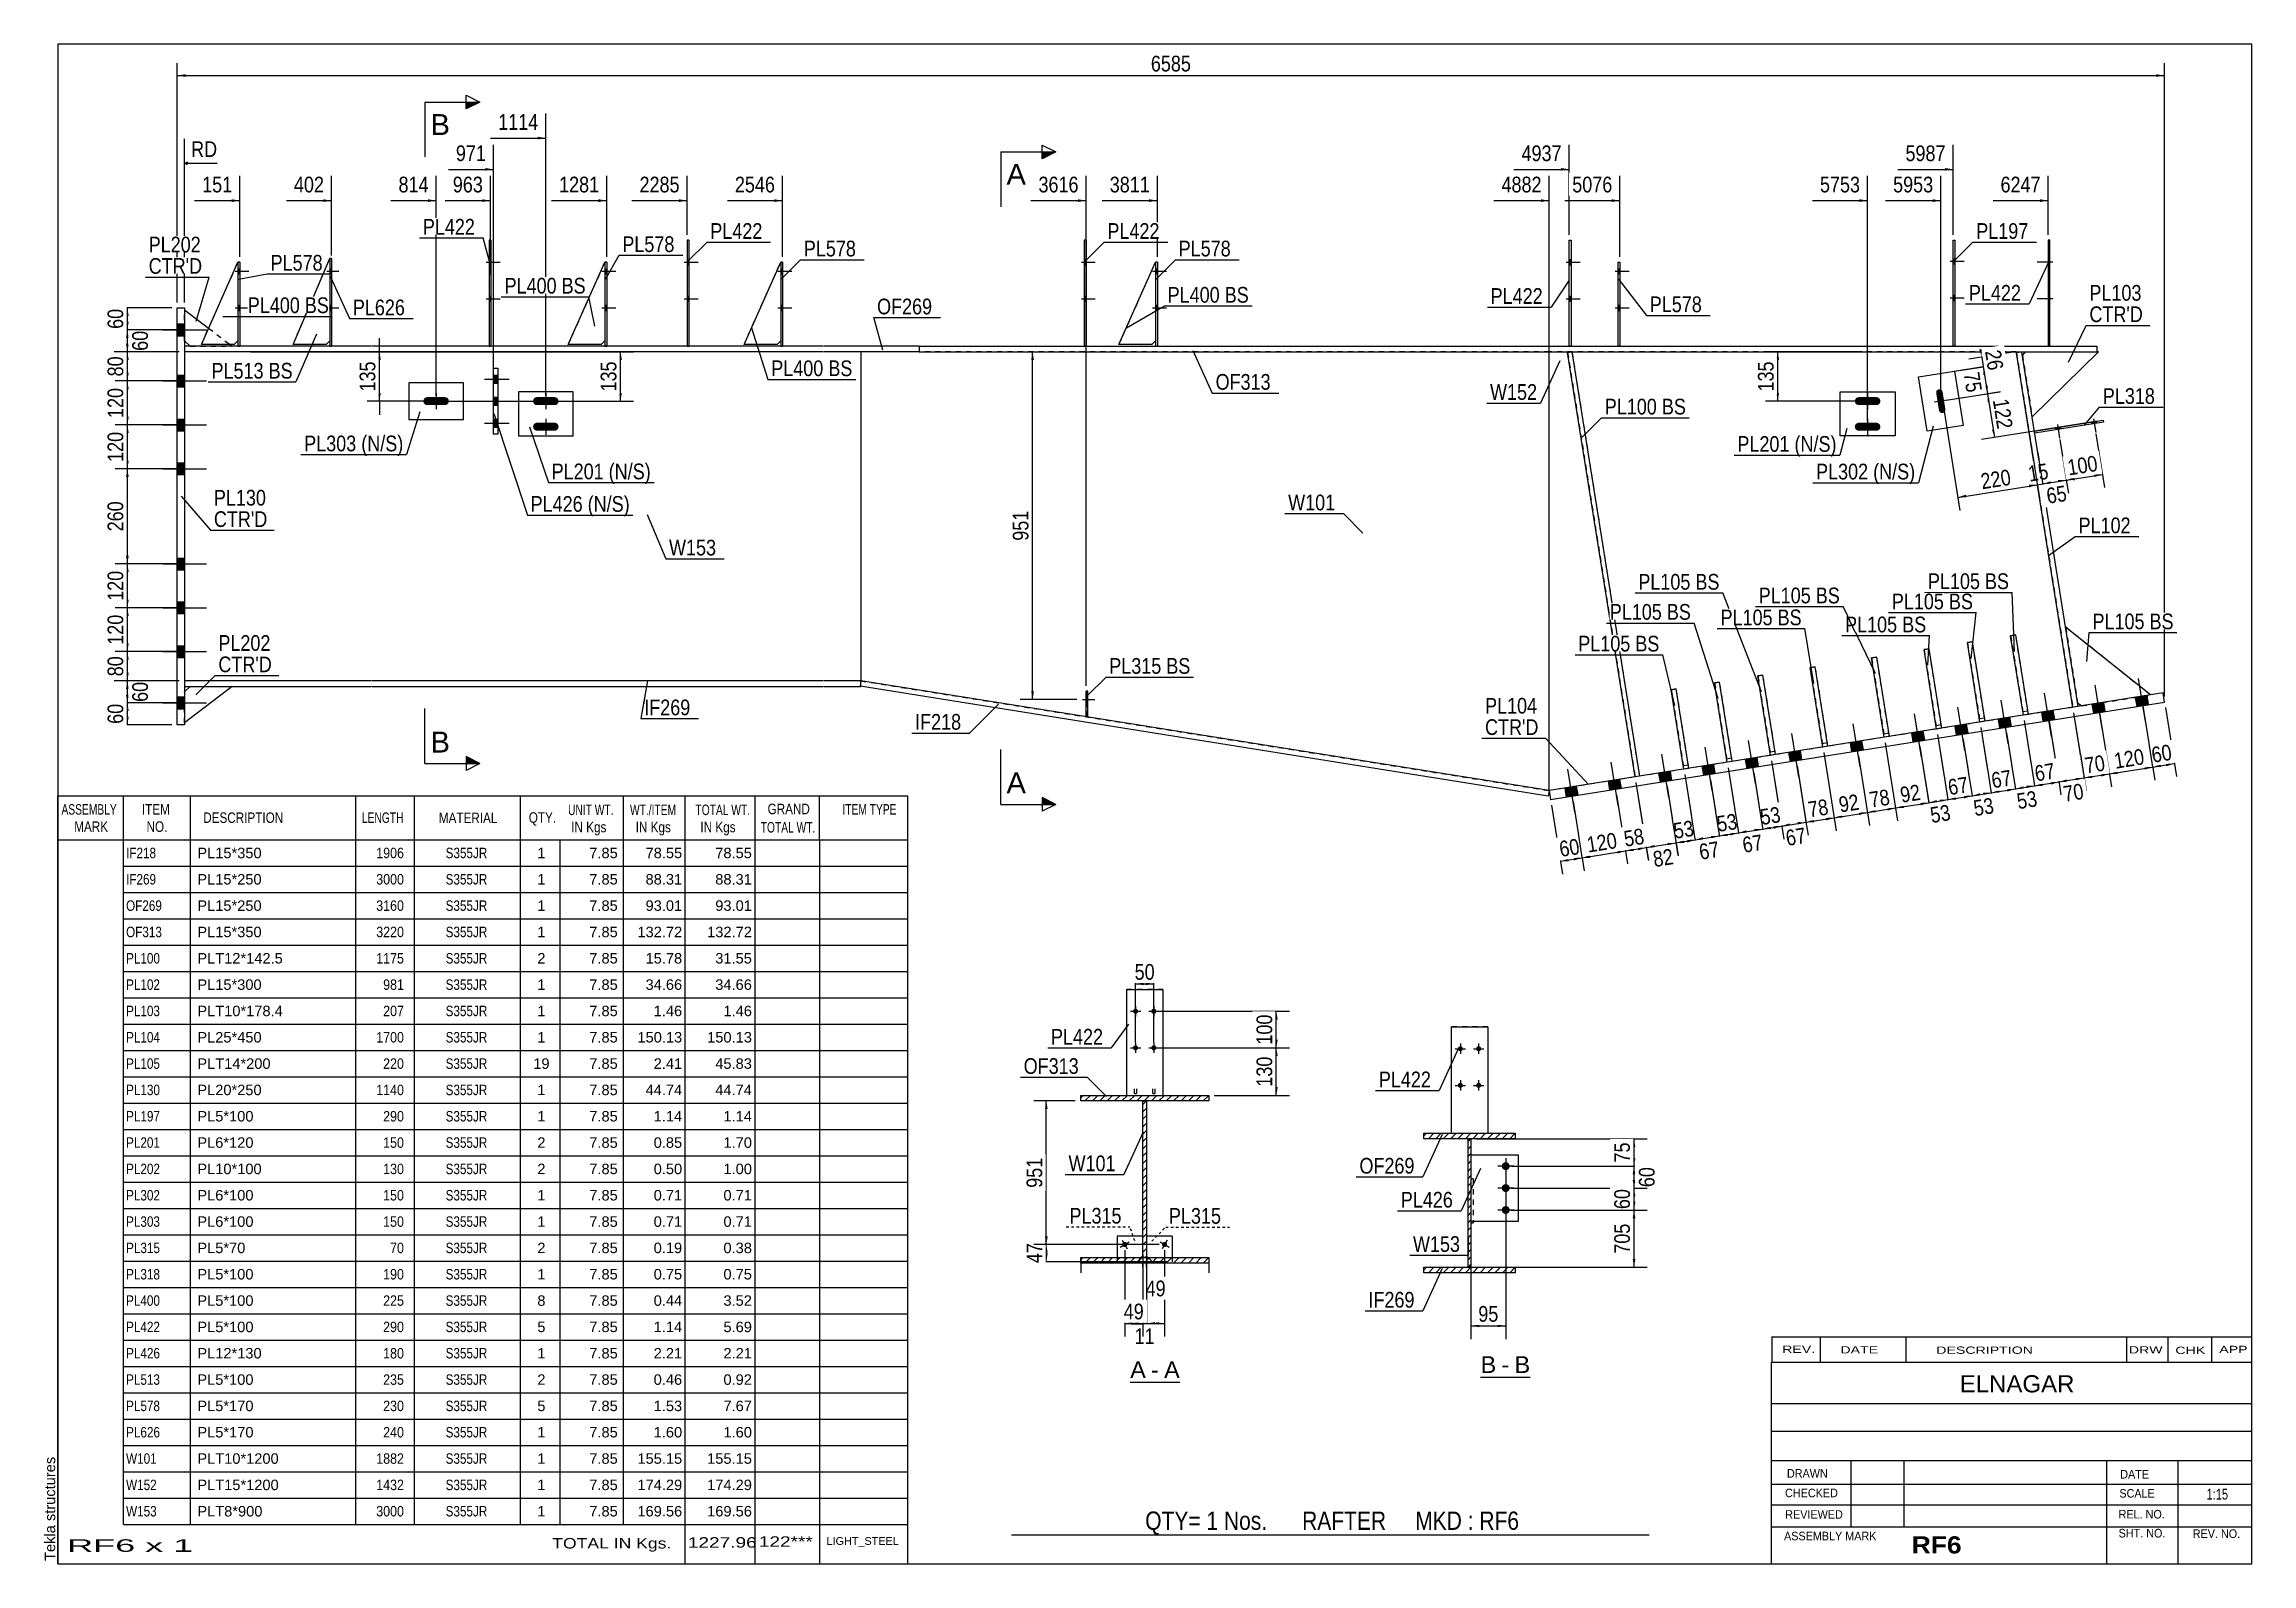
# Model space of a CAD drawing. Header units: millimetres. Extents: x -351 to 51, y -181 to 96.
import ezdxf

# ---------------------------------------------------------------- set-up
doc = ezdxf.new("R2010")
doc.units = ezdxf.units.MM
for name, pattern in [('DXK_LINE_DOT1', [1.8814, 0.9407, -0.9407]), ('DXK_LINE_DOT2', [3.9198, 1.9599, -1.9599]), ('DXK_LINE_DOT4', [0.9408, 0.4704, -0.4704])]:
    doc.linetypes.add(name, pattern=pattern)
doc.styles.add('Arial', font='ARIAL.TTF', dxfattribs={"height": 0.2})
doc.styles.add('Arial Bold', font='ARIALBD.TTF', dxfattribs={"height": 0.2})
doc.styles.add('Arial Narrow', font='ARIALN.TTF', dxfattribs={"height": 0.2})

# ---------------------------------------------------------------- blocks, each defined once
blk = doc.blocks.new('Unknown-623466838-1210')
at = {"color": 5, "linetype": 'Continuous'}
for p, q in [((51.41, 96.07), (-348.59, 96.07)), ((-348.59, 96.07), (-348.59, -180.93)), ((51.41, -180.93), (51.41, 96.07)), ((-348.59, -180.93), (51.41, -180.93))]:
    blk.add_line(p, q, dxfattribs=at)
at = {"color": 174, "linetype": 'Continuous', "style": 'Arial'}
blk.add_text('Tekla structures', height=1.9102, rotation=90, dxfattribs=at).set_placement((-349.09, -180.43))
blk = doc.blocks.new('Unknown-623466838-12 - 1228')
at = {"color": 7, "linetype": 'Continuous'}
blk.add_line((-153.09, -147.84), (-144.06, -147.84), dxfattribs=at)
at = {"color": 0, "linetype": 'Continuous'}
blk.add_wipeout([(-150.25, -147.09), (-150.25, -143.89), (-153.09, -143.89), (-153.09, -147.09)], dxfattribs=at)
blk.add_wipeout([(-147.87, -147.09), (-147.87, -143.89), (-149.29, -143.89), (-149.29, -147.09)], dxfattribs=at)
at = {"color": 96, "linetype": 'Continuous', "style": 'Arial'}
blk.add_text('A', height=3.06, dxfattribs=at).set_placement((-153.09, -147.09))
at = {"color": 0, "linetype": 'Continuous'}
blk.add_wipeout([(-144.06, -147.09), (-144.06, -143.89), (-146.91, -143.89), (-146.91, -147.09)], dxfattribs=at)
at = {"color": 96, "linetype": 'Continuous', "style": 'Arial'}
for s, p in [('A', (-146.91, -147.09)), ('-', (-149.29, -147.09))]:
    blk.add_text(s, height=3.06, dxfattribs=at).set_placement(p)
blk = doc.blocks.new('Unknown-623466838-13 - 23805')
at = {"color": 7, "linetype": 'Continuous'}
blk.add_line((-89.2, -146.92), (-80.17, -146.92), dxfattribs=at)
at = {"color": 0, "linetype": 'Continuous'}
blk.add_wipeout([(-86.36, -146.17), (-86.36, -142.97), (-89.2, -142.97), (-89.2, -146.17)], dxfattribs=at)
blk.add_wipeout([(-83.97, -146.17), (-83.97, -142.97), (-85.4, -142.97), (-85.4, -146.17)], dxfattribs=at)
at = {"color": 96, "linetype": 'Continuous', "style": 'Arial'}
blk.add_text('B', height=3.06, dxfattribs=at).set_placement((-89.2, -146.17))
at = {"color": 0, "linetype": 'Continuous'}
blk.add_wipeout([(-80.17, -146.17), (-80.17, -142.97), (-83.01, -142.97), (-83.01, -146.17)], dxfattribs=at)
at = {"color": 96, "linetype": 'Continuous', "style": 'Arial'}
for s, p in [('-', (-85.4, -146.17)), ('B', (-83.01, -146.17))]:
    blk.add_text(s, height=3.06, dxfattribs=at).set_placement(p)
blk = doc.blocks.new('Bolt-623466838-2548 - 1946')
at = {"linetype": 'Continuous'}
for points in [[(-20.76, 31.52), (-20.92, 31.28), (-20.98, 31), (-20.92, 30.72), (-20.76, 30.48), (-20.52, 30.32), (-20.24, 30.27), (-17.04, 30.27), (-16.76, 30.32), (-16.52, 30.48), (-16.37, 30.72), (-16.31, 31), (-16.37, 31.28), (-16.52, 31.52), (-16.76, 31.68), (-17.04, 31.73), (-20.24, 31.73), (-20.52, 31.68)], [(-20.76, 26.85), (-20.92, 26.61), (-20.98, 26.33), (-20.92, 26.05), (-20.76, 25.81), (-20.52, 25.65), (-20.24, 25.6), (-17.04, 25.6), (-16.76, 25.65), (-16.52, 25.81), (-16.37, 26.05), (-16.31, 26.33), (-16.37, 26.61), (-16.52, 26.85), (-16.76, 27.01), (-17.04, 27.07), (-20.24, 27.07), (-20.52, 27.01)]]:
    blk.add_hatch(color=3, dxfattribs=at).paths.add_polyline_path(points)
at = {"color": 3, "linetype": 'Continuous'}
for p, q in [((-18.64, 32.47), (-18.64, 29.53)), ((-17.18, 31), (-20.11, 31)), ((-17.18, 26.33), (-20.11, 26.33)), ((-18.64, 27.8), (-18.64, 24.87))]:
    blk.add_line(p, q, dxfattribs=at)
blk = doc.blocks.new('Part-623466838-2399 - 1946')
at = {"color": 2, "linetype": 'Continuous'}
for p, q in [((-0.46, -13.03), (0.46, -12.88)), ((1.84, -27.51), (-0.46, -13.03)), ((2.77, -27.36), (0.46, -12.88))]:
    blk.add_line(p, q, dxfattribs=at)
at = {"color": 7, "linetype": 'DXK_LINE_DOT1'}
for p, q in [((1.74, -26.85), (2.66, -26.71)), ((2.77, -27.36), (1.84, -27.51))]:
    blk.add_line(p, q, dxfattribs=at)
blk = doc.blocks.new('Part-623466838-2021 - 1946')
at = {"color": 7, "linetype": 'DXK_LINE_DOT1'}
for p, q in [((-291.4, 40), (-325.49, 40)), ((-325.49, 40), (-325.49, -20)), ((-241.17, 40), (-291.3, 40)), ((-209.11, 40), (-241.07, 40)), ((-202.19, 40), (-209.01, 40)), ((-202.19, 40), (-202.19, -20)), ((-291.4, -20), (-325.49, -20)), ((-241.17, -20), (-291.3, -20)), ((-209.11, -20), (-241.07, -20)), ((-202.19, -20), (-209.01, -20))]:
    blk.add_line(p, q, dxfattribs=at)
blk = doc.blocks.new('Part-623466838-1989 - 1946')
at = {"color": 2, "linetype": 'Continuous'}
for p, q in [((-191.54, 41), (23.15, 41)), ((-191.54, 41), (-191.54, 40)), ((23.15, 41), (23.15, 40)), ((-191.54, 40), (23.15, 40))]:
    blk.add_line(p, q, dxfattribs=at)
blk = doc.blocks.new('Bolt-623466838-2553 - 1946')
at = {"linetype": 'Continuous'}
for points in [[(-233.53, 55.87), (-233.53, 56.8), (-233.87, 56.8), (-233.87, 55.87)], [(-233.53, 55.87), (-233.53, 56.8), (-233.87, 56.8), (-233.87, 55.87)], [(-233.53, 49.2), (-233.53, 50.13), (-233.87, 50.13), (-233.87, 49.2)], [(-233.53, 49.2), (-233.53, 50.13), (-233.87, 50.13), (-233.87, 49.2)]]:
    blk.add_hatch(color=3, dxfattribs=at).paths.add_polyline_path(points)
at = {"color": 3, "linetype": 'Continuous'}
for p, q in [((-233.87, 56.8), (-233.53, 56.8)), ((-233.87, 56.8), (-233.53, 56.8)), ((-234.4, 56.33), (-231.87, 56.33)), ((-234.4, 56.33), (-231.87, 56.33)), ((-233.87, 55.87), (-233.53, 55.87)), ((-233.87, 55.87), (-233.53, 55.87)), ((-234.4, 49.67), (-231.87, 49.67)), ((-234.4, 49.67), (-231.87, 49.67)), ((-233.87, 50.13), (-233.53, 50.13)), ((-233.87, 50.13), (-233.53, 50.13)), ((-233.87, 49.2), (-233.53, 49.2)), ((-233.87, 49.2), (-233.53, 49.2))]:
    blk.add_line(p, q, dxfattribs=at)
blk = doc.blocks.new('Part-623466838-2011 - 1946')
at = {"color": 2, "linetype": 'Continuous'}
for p, q in [((-291.4, 41), (-325.49, 41)), ((-325.49, 41), (-325.49, 40)), ((-241.17, 41), (-291.3, 41)), ((-209.11, 41), (-241.07, 41)), ((-191.54, 41), (-209.01, 41)), ((-291.4, 40), (-325.49, 40)), ((-241.17, 40), (-291.3, 40)), ((-209.11, 40), (-241.07, 40)), ((-191.54, 40), (-209.01, 40))]:
    blk.add_line(p, q, dxfattribs=at)
at = {"color": 7, "linetype": 'DXK_LINE_DOT1'}
blk.add_line((-191.54, 41), (-191.54, 40), dxfattribs=at)
blk = doc.blocks.new('Bolt-623466838-2542 - 1946')
at = {"linetype": 'Continuous'}
for points in [[(24.43, -23.92), (22.32, -24.25), (22.58, -25.9), (24.69, -25.57)], [(24.43, -23.92), (22.32, -24.25), (22.58, -25.9), (24.69, -25.57)], [(24.43, -23.92), (22.32, -24.25), (22.58, -25.9), (24.69, -25.57)], [(24.43, -23.92), (22.32, -24.25), (22.58, -25.9), (24.69, -25.57)], [(32.33, -22.66), (30.22, -23), (30.48, -24.64), (32.59, -24.31)], [(32.33, -22.66), (30.22, -23), (30.48, -24.64), (32.59, -24.31)], [(32.33, -22.66), (30.22, -23), (30.48, -24.64), (32.59, -24.31)], [(32.33, -22.66), (30.22, -23), (30.48, -24.64), (32.59, -24.31)], [(-0.59, -27.9), (-2.7, -28.23), (-2.44, -29.88), (-0.33, -29.54)], [(-0.59, -27.9), (-2.7, -28.23), (-2.44, -29.88), (-0.33, -29.54)], [(-0.59, -27.9), (-2.7, -28.23), (-2.44, -29.88), (-0.33, -29.54)], [(-0.59, -27.9), (-2.7, -28.23), (-2.44, -29.88), (-0.33, -29.54)], [(7.31, -26.64), (5.2, -26.98), (5.46, -28.62), (7.57, -28.29)], [(7.31, -26.64), (5.2, -26.98), (5.46, -28.62), (7.57, -28.29)], [(7.31, -26.64), (5.2, -26.98), (5.46, -28.62), (7.57, -28.29)], [(7.31, -26.64), (5.2, -26.98), (5.46, -28.62), (7.57, -28.29)], [(15.21, -25.38), (13.1, -25.72), (13.36, -27.37), (15.47, -27.03)], [(15.21, -25.38), (13.1, -25.72), (13.36, -27.37), (15.47, -27.03)], [(15.21, -25.38), (13.1, -25.72), (13.36, -27.37), (15.47, -27.03)], [(15.21, -25.38), (13.1, -25.72), (13.36, -27.37), (15.47, -27.03)], [(-19.68, -30.93), (-21.79, -31.27), (-21.53, -32.91), (-19.42, -32.58)], [(-19.68, -30.93), (-21.79, -31.27), (-21.53, -32.91), (-19.42, -32.58)], [(-19.68, -30.93), (-21.79, -31.27), (-21.53, -32.91), (-19.42, -32.58)], [(-19.68, -30.93), (-21.79, -31.27), (-21.53, -32.91), (-19.42, -32.58)], [(-8.49, -29.15), (-10.6, -29.49), (-10.34, -31.13), (-8.23, -30.8)], [(-8.49, -29.15), (-10.6, -29.49), (-10.34, -31.13), (-8.23, -30.8)], [(-8.49, -29.15), (-10.6, -29.49), (-10.34, -31.13), (-8.23, -30.8)], [(-8.49, -29.15), (-10.6, -29.49), (-10.34, -31.13), (-8.23, -30.8)], [(-46.68, -35.23), (-48.79, -35.56), (-48.52, -37.21), (-46.42, -36.87)], [(-46.68, -35.23), (-48.79, -35.56), (-48.52, -37.21), (-46.42, -36.87)], [(-46.68, -35.23), (-48.79, -35.56), (-48.52, -37.21), (-46.42, -36.87)], [(-46.68, -35.23), (-48.79, -35.56), (-48.52, -37.21), (-46.42, -36.87)], [(-38.78, -33.97), (-40.89, -34.3), (-40.62, -35.95), (-38.52, -35.62)], [(-38.78, -33.97), (-40.89, -34.3), (-40.62, -35.95), (-38.52, -35.62)], [(-38.78, -33.97), (-40.89, -34.3), (-40.62, -35.95), (-38.52, -35.62)], [(-38.78, -33.97), (-40.89, -34.3), (-40.62, -35.95), (-38.52, -35.62)], [(-30.88, -32.71), (-32.98, -33.05), (-32.72, -34.69), (-30.62, -34.36)], [(-30.88, -32.71), (-32.98, -33.05), (-32.72, -34.69), (-30.62, -34.36)], [(-30.88, -32.71), (-32.98, -33.05), (-32.72, -34.69), (-30.62, -34.36)], [(-30.88, -32.71), (-32.98, -33.05), (-32.72, -34.69), (-30.62, -34.36)], [(-71.7, -39.2), (-73.81, -39.54), (-73.54, -41.19), (-71.44, -40.85)], [(-71.7, -39.2), (-73.81, -39.54), (-73.54, -41.19), (-71.44, -40.85)], [(-71.7, -39.2), (-73.81, -39.54), (-73.54, -41.19), (-71.44, -40.85)], [(-71.7, -39.2), (-73.81, -39.54), (-73.54, -41.19), (-71.44, -40.85)], [(-63.8, -37.95), (-65.9, -38.28), (-65.64, -39.93), (-63.54, -39.59)], [(-63.8, -37.95), (-65.9, -38.28), (-65.64, -39.93), (-63.54, -39.59)], [(-63.8, -37.95), (-65.9, -38.28), (-65.64, -39.93), (-63.54, -39.59)], [(-63.8, -37.95), (-65.9, -38.28), (-65.64, -39.93), (-63.54, -39.59)], [(-54.58, -36.48), (-56.69, -36.82), (-56.43, -38.46), (-54.32, -38.13)], [(-54.58, -36.48), (-56.69, -36.82), (-56.43, -38.46), (-54.32, -38.13)], [(-54.58, -36.48), (-56.69, -36.82), (-56.43, -38.46), (-54.32, -38.13)], [(-54.58, -36.48), (-56.69, -36.82), (-56.43, -38.46), (-54.32, -38.13)]]:
    blk.add_hatch(color=3, dxfattribs=at).paths.add_polyline_path(points)
at = {"color": 3, "linetype": 'Continuous'}
for p, q in [((32.01, -27.42), (30.75, -19.54)), ((32.01, -27.42), (30.75, -19.54)), ((32.01, -27.42), (30.75, -19.54)), ((32.01, -27.42), (30.75, -19.54)), ((6.99, -31.4), (5.73, -23.52)), ((6.99, -31.4), (5.73, -23.52)), ((6.99, -31.4), (5.73, -23.52)), ((6.99, -31.4), (5.73, -23.52)), ((14.89, -30.14), (13.63, -22.26)), ((14.89, -30.14), (13.63, -22.26)), ((14.89, -30.14), (13.63, -22.26)), ((14.89, -30.14), (13.63, -22.26)), ((24.1, -28.68), (22.85, -20.79)), ((24.1, -28.68), (22.85, -20.79)), ((24.1, -28.68), (22.85, -20.79)), ((24.1, -28.68), (22.85, -20.79)), ((24.69, -25.57), (24.43, -23.92)), ((24.69, -25.57), (24.43, -23.92)), ((24.69, -25.57), (24.43, -23.92)), ((24.69, -25.57), (24.43, -23.92)), ((30.48, -24.64), (30.22, -23)), ((30.48, -24.64), (30.22, -23)), ((30.48, -24.64), (30.22, -23)), ((30.48, -24.64), (30.22, -23)), ((32.59, -24.31), (32.33, -22.66)), ((32.59, -24.31), (32.33, -22.66)), ((32.59, -24.31), (32.33, -22.66)), ((32.59, -24.31), (32.33, -22.66)), ((-20.01, -35.69), (-21.26, -27.81)), ((-20.01, -35.69), (-21.26, -27.81)), ((-20.01, -35.69), (-21.26, -27.81)), ((-20.01, -35.69), (-21.26, -27.81)), ((-8.82, -33.91), (-10.07, -26.03)), ((-8.82, -33.91), (-10.07, -26.03)), ((-8.82, -33.91), (-10.07, -26.03)), ((-8.82, -33.91), (-10.07, -26.03)), ((-0.91, -32.66), (-2.17, -24.77)), ((-0.91, -32.66), (-2.17, -24.77)), ((-0.91, -32.66), (-2.17, -24.77)), ((-0.91, -32.66), (-2.17, -24.77)), ((-0.33, -29.54), (-0.59, -27.9)), ((-0.33, -29.54), (-0.59, -27.9)), ((-0.33, -29.54), (-0.59, -27.9)), ((-0.33, -29.54), (-0.59, -27.9)), ((5.46, -28.62), (5.2, -26.98)), ((5.46, -28.62), (5.2, -26.98)), ((5.46, -28.62), (5.2, -26.98)), ((5.46, -28.62), (5.2, -26.98)), ((7.57, -28.29), (7.31, -26.64)), ((7.57, -28.29), (7.31, -26.64)), ((7.57, -28.29), (7.31, -26.64)), ((7.57, -28.29), (7.31, -26.64)), ((13.36, -27.37), (13.1, -25.72)), ((13.36, -27.37), (13.1, -25.72)), ((13.36, -27.37), (13.1, -25.72)), ((13.36, -27.37), (13.1, -25.72)), ((15.47, -27.03), (15.21, -25.38)), ((15.47, -27.03), (15.21, -25.38)), ((15.47, -27.03), (15.21, -25.38)), ((15.47, -27.03), (15.21, -25.38)), ((22.58, -25.9), (22.32, -24.25)), ((22.58, -25.9), (22.32, -24.25)), ((22.58, -25.9), (22.32, -24.25)), ((22.58, -25.9), (22.32, -24.25)), ((-47, -39.99), (-48.26, -32.1)), ((-47, -39.99), (-48.26, -32.1)), ((-47, -39.99), (-48.26, -32.1)), ((-47, -39.99), (-48.26, -32.1)), ((-39.1, -38.73), (-40.36, -30.85)), ((-39.1, -38.73), (-40.36, -30.85)), ((-39.1, -38.73), (-40.36, -30.85)), ((-39.1, -38.73), (-40.36, -30.85)), ((-31.2, -37.47), (-32.45, -29.59)), ((-31.2, -37.47), (-32.45, -29.59)), ((-31.2, -37.47), (-32.45, -29.59)), ((-31.2, -37.47), (-32.45, -29.59)), ((-21.53, -32.91), (-21.79, -31.27)), ((-21.53, -32.91), (-21.79, -31.27)), ((-21.53, -32.91), (-21.79, -31.27)), ((-21.53, -32.91), (-21.79, -31.27)), ((-19.42, -32.58), (-19.68, -30.93)), ((-19.42, -32.58), (-19.68, -30.93)), ((-19.42, -32.58), (-19.68, -30.93)), ((-19.42, -32.58), (-19.68, -30.93)), ((-10.34, -31.13), (-10.6, -29.49)), ((-10.34, -31.13), (-10.6, -29.49)), ((-10.34, -31.13), (-10.6, -29.49)), ((-10.34, -31.13), (-10.6, -29.49)), ((-8.23, -30.8), (-8.49, -29.15)), ((-8.23, -30.8), (-8.49, -29.15)), ((-8.23, -30.8), (-8.49, -29.15)), ((-8.23, -30.8), (-8.49, -29.15)), ((-2.44, -29.88), (-2.7, -28.23)), ((-2.44, -29.88), (-2.7, -28.23)), ((-2.44, -29.88), (-2.7, -28.23)), ((-2.44, -29.88), (-2.7, -28.23)), ((-72.02, -43.96), (-73.28, -36.08)), ((-72.02, -43.96), (-73.28, -36.08)), ((-72.02, -43.96), (-73.28, -36.08)), ((-72.02, -43.96), (-73.28, -36.08)), ((-64.12, -42.71), (-65.37, -34.82)), ((-64.12, -42.71), (-65.37, -34.82)), ((-64.12, -42.71), (-65.37, -34.82)), ((-64.12, -42.71), (-65.37, -34.82)), ((-54.9, -41.24), (-56.16, -33.36)), ((-54.9, -41.24), (-56.16, -33.36)), ((-54.9, -41.24), (-56.16, -33.36)), ((-54.9, -41.24), (-56.16, -33.36)), ((-48.52, -37.21), (-48.79, -35.56)), ((-48.52, -37.21), (-48.79, -35.56)), ((-48.52, -37.21), (-48.79, -35.56)), ((-48.52, -37.21), (-48.79, -35.56)), ((-46.42, -36.87), (-46.68, -35.23)), ((-46.42, -36.87), (-46.68, -35.23)), ((-46.42, -36.87), (-46.68, -35.23)), ((-46.42, -36.87), (-46.68, -35.23)), ((-40.62, -35.95), (-40.89, -34.3)), ((-40.62, -35.95), (-40.89, -34.3)), ((-40.62, -35.95), (-40.89, -34.3)), ((-40.62, -35.95), (-40.89, -34.3)), ((-38.52, -35.62), (-38.78, -33.97)), ((-38.52, -35.62), (-38.78, -33.97)), ((-38.52, -35.62), (-38.78, -33.97)), ((-38.52, -35.62), (-38.78, -33.97)), ((-32.72, -34.69), (-32.98, -33.05)), ((-32.72, -34.69), (-32.98, -33.05)), ((-32.72, -34.69), (-32.98, -33.05)), ((-32.72, -34.69), (-32.98, -33.05)), ((-30.62, -34.36), (-30.88, -32.71)), ((-30.62, -34.36), (-30.88, -32.71)), ((-30.62, -34.36), (-30.88, -32.71)), ((-30.62, -34.36), (-30.88, -32.71)), ((-73.54, -41.19), (-73.81, -39.54)), ((-73.54, -41.19), (-73.81, -39.54)), ((-73.54, -41.19), (-73.81, -39.54)), ((-73.54, -41.19), (-73.81, -39.54)), ((-71.44, -40.85), (-71.7, -39.2)), ((-71.44, -40.85), (-71.7, -39.2)), ((-71.44, -40.85), (-71.7, -39.2)), ((-71.44, -40.85), (-71.7, -39.2)), ((-65.64, -39.93), (-65.9, -38.28)), ((-65.64, -39.93), (-65.9, -38.28)), ((-65.64, -39.93), (-65.9, -38.28)), ((-65.64, -39.93), (-65.9, -38.28)), ((-63.54, -39.59), (-63.8, -37.95)), ((-63.54, -39.59), (-63.8, -37.95)), ((-63.54, -39.59), (-63.8, -37.95)), ((-63.54, -39.59), (-63.8, -37.95)), ((-56.43, -38.46), (-56.69, -36.82)), ((-56.43, -38.46), (-56.69, -36.82)), ((-56.43, -38.46), (-56.69, -36.82)), ((-56.43, -38.46), (-56.69, -36.82)), ((-54.32, -38.13), (-54.58, -36.48)), ((-54.32, -38.13), (-54.58, -36.48)), ((-54.32, -38.13), (-54.58, -36.48)), ((-54.32, -38.13), (-54.58, -36.48))]:
    blk.add_line(p, q, dxfattribs=at)
blk = doc.blocks.new('Part-623466838-2414 - 1946')
at = {"color": 7, "linetype": 'DXK_LINE_DOT1'}
for p, q in [((-7.44, -14.14), (-8.36, -14.28)), ((-8.36, -14.28), (-6.06, -28.77)), ((-5.13, -28.62), (-7.44, -14.14))]:
    blk.add_line(p, q, dxfattribs=at)
blk = doc.blocks.new('Part-623466838-2016 - 1946')
at = {"color": 2, "linetype": 'Continuous'}
blk.add_line((-202.19, 40), (-202.19, -20), dxfattribs=at)
at = {"color": 7, "linetype": 'DXK_LINE_DOT1'}
for p, q in [((-76.7, 40), (-202.19, 40)), ((-76.7, -40), (-76.7, 40)), ((-202.19, -20), (-76.7, -40))]:
    blk.add_line(p, q, dxfattribs=at)
blk = doc.blocks.new('Part-623466838-2350 - 1946')
at = {"color": 2, "linetype": 'Continuous'}
for p, q in [((-315.43, 56.33), (-315.77, 56.33)), ((-315.77, 56.33), (-315.77, 41)), ((-315.43, 56.33), (-315.44, 41))]:
    blk.add_line(p, q, dxfattribs=at)
at = {"color": 7, "linetype": 'DXK_LINE_DOT1'}
blk.add_line((-315.77, 41), (-315.44, 41), dxfattribs=at)
blk = doc.blocks.new('Part-623466838-2196 - 1946')
at = {"color": 7, "linetype": 'DXK_LINE_DOT1'}
for p, q in [((32.92, -22.57), (17.45, -10.18)), ((17.45, -10.18), (19.65, -24)), ((19.65, -24), (20.41, -24.56)), ((20.41, -24.56), (32.92, -22.57))]:
    blk.add_line(p, q, dxfattribs=at)
blk = doc.blocks.new('Part-623466838-2404 - 1946')
at = {"color": 7, "linetype": 'DXK_LINE_DOT1'}
for p, q in [((0.46, -12.88), (-0.46, -13.03)), ((-0.46, -13.03), (1.84, -27.51)), ((2.77, -27.36), (0.46, -12.88))]:
    blk.add_line(p, q, dxfattribs=at)
blk = doc.blocks.new('Part-623466838-2026 - 1946')
at = {"color": 2, "linetype": 'Continuous'}
for p, q in [((-202.19, -20), (-202.35, -20.99)), ((-76.7, -40), (-202.19, -20)), ((-76.86, -40.99), (-202.35, -20.99)), ((-76.7, -40), (-76.86, -40.99))]:
    blk.add_line(p, q, dxfattribs=at)
blk = doc.blocks.new('Part-623466838-2340 - 1946')
at = {"color": 2, "linetype": 'Continuous'}
for p, q in [((-291.4, -20), (-325.49, -20)), ((-325.49, -20), (-325.49, -21)), ((-241.17, -20), (-291.3, -20)), ((-209.11, -20), (-241.07, -20)), ((-202.19, -20), (-209.01, -20)), ((-325.49, -21), (-291.4, -21)), ((-291.3, -21), (-241.17, -21)), ((-241.07, -21), (-209.11, -21)), ((-209.01, -21), (-202.27, -21))]:
    blk.add_line(p, q, dxfattribs=at)
at = {"color": 7, "linetype": 'DXK_LINE_DOT1'}
for q in [(-202.19, -20), (-202.27, -21)]:
    blk.add_line((-202.19, -21), q, dxfattribs=at)
blk = doc.blocks.new('Part-623466838-2048 - 1946')
at = {"color": 2, "linetype": 'Continuous'}
for p, q in [((-73.34, 39.87), (-72.55, 40)), ((-61.03, -37.51), (-73.34, 39.87)), ((-72.55, 40), (-60.24, -37.38))]:
    blk.add_line(p, q, dxfattribs=at)
at = {"color": 7, "linetype": 'DXK_LINE_DOT1'}
blk.add_line((-60.24, -37.38), (-61.03, -37.51), dxfattribs=at)
blk = doc.blocks.new('Part-623466838-2070 - 1946')
at = {"color": 7, "linetype": 'DXK_LINE_DOT1'}
for p, q in [((-72.55, 40), (-73.34, 39.87)), ((-73.34, 39.87), (-61.03, -37.51)), ((-72.55, 40), (-60.24, -37.38))]:
    blk.add_line(p, q, dxfattribs=at)
blk = doc.blocks.new('Bolt-623466838-2551 - 1946')
at = {"linetype": 'Continuous'}
for points in [[(-216.48, 54.2), (-216.48, 55.13), (-216.81, 55.13), (-216.81, 54.2)], [(-216.48, 54.2), (-216.48, 55.13), (-216.81, 55.13), (-216.81, 54.2)], [(-216.48, 54.2), (-216.48, 55.13), (-216.81, 55.13), (-216.81, 54.2)], [(-216.48, 47.53), (-216.48, 48.47), (-216.81, 48.47), (-216.81, 47.53)], [(-216.48, 47.53), (-216.48, 48.47), (-216.81, 48.47), (-216.81, 47.53)], [(-216.48, 47.53), (-216.48, 48.47), (-216.81, 48.47), (-216.81, 47.53)]]:
    blk.add_hatch(color=3, dxfattribs=at).paths.add_polyline_path(points)
at = {"color": 3, "linetype": 'Continuous'}
for p, q in [((-217.34, 54.67), (-214.81, 54.67)), ((-217.34, 54.67), (-214.81, 54.67)), ((-217.34, 54.67), (-214.81, 54.67)), ((-216.81, 55.13), (-216.48, 55.13)), ((-216.81, 55.13), (-216.48, 55.13)), ((-216.81, 55.13), (-216.48, 55.13)), ((-216.81, 54.2), (-216.48, 54.2)), ((-216.81, 54.2), (-216.48, 54.2)), ((-216.81, 54.2), (-216.48, 54.2)), ((-216.81, 48.47), (-216.48, 48.47)), ((-216.81, 48.47), (-216.48, 48.47)), ((-216.81, 48.47), (-216.48, 48.47)), ((-217.35, 48), (-214.81, 48)), ((-217.35, 48), (-214.81, 48)), ((-217.35, 48), (-214.81, 48)), ((-216.81, 47.53), (-216.48, 47.53)), ((-216.81, 47.53), (-216.48, 47.53)), ((-216.81, 47.53), (-216.48, 47.53))]:
    blk.add_line(p, q, dxfattribs=at)
blk = doc.blocks.new('Part-623466838-2092 - 1946')
at = {"color": 2, "linetype": 'Continuous'}
for p, q in [((9.48, 39.93), (8.49, 39.78)), ((18.77, -24.82), (8.49, 39.78)), ((19.75, -24.66), (9.48, 39.93))]:
    blk.add_line(p, q, dxfattribs=at)
at = {"color": 7, "linetype": 'DXK_LINE_DOT1'}
blk.add_line((19.75, -24.66), (18.77, -24.82), dxfattribs=at)
blk = doc.blocks.new('Part-623466838-2454 - 1946')
at = {"color": 7, "linetype": 'DXK_LINE_DOT1'}
for p, q in [((-45.62, -20.21), (-46.55, -20.35)), ((-46.55, -20.35), (-44.24, -34.84)), ((-43.32, -34.69), (-45.62, -20.21))]:
    blk.add_line(p, q, dxfattribs=at)
blk = doc.blocks.new('Part-623466838-2394 - 1946')
at = {"color": 7, "linetype": 'DXK_LINE_DOT1'}
for p, q in [((8.36, -11.62), (7.44, -11.77)), ((7.44, -11.77), (9.75, -26.25)), ((10.67, -26.11), (8.36, -11.62))]:
    blk.add_line(p, q, dxfattribs=at)
blk = doc.blocks.new('Part-623466838-2145 - 1946')
at = {"color": 2, "linetype": 'Continuous'}
for p, q in [((9.58, 39.34), (10.14, 40)), ((11.36, 28.15), (23.47, 40)), ((23.47, 40), (23.15, 40))]:
    blk.add_line(p, q, dxfattribs=at)
at = {"color": 7, "linetype": 'DXK_LINE_DOT1'}
for p, q in [((9.58, 39.34), (11.36, 28.15)), ((10.14, 40), (23.15, 40))]:
    blk.add_line(p, q, dxfattribs=at)
blk = doc.blocks.new('Part-623466838-2174 - 1946')
at = {"color": 2, "linetype": 'Continuous'}
for p, q in [((35.23, -22.2), (-76.7, -40)), ((-76.44, -41.65), (35.49, -23.85)), ((35.49, -23.85), (35.23, -22.2)), ((-76.7, -40), (-76.44, -41.65))]:
    blk.add_line(p, q, dxfattribs=at)
blk = doc.blocks.new('Part-623466838-2225 - 1946')
at = {"color": 2, "linetype": 'Continuous'}
for p, q in [((-326.82, 48), (-325.49, 48)), ((-326.82, -28), (-326.82, 48)), ((-325.49, 48), (-325.49, -28)), ((-325.49, -28), (-326.82, -28))]:
    blk.add_line(p, q, dxfattribs=at)
blk = doc.blocks.new('Part-623466838-21240 - 1946')
at = {"color": 2, "linetype": 'Continuous'}
for p, q in [((-299.03, 57), (-299.04, 41)), ((-298.7, 57), (-299.03, 57)), ((-298.7, 57), (-298.7, 41))]:
    blk.add_line(p, q, dxfattribs=at)
at = {"color": 7, "linetype": 'DXK_LINE_DOT1'}
blk.add_line((-299.04, 41), (-298.7, 41), dxfattribs=at)
blk = doc.blocks.new('Part-623466838-2449 - 1946')
at = {"color": 2, "linetype": 'Continuous'}
for p, q in [((-46.55, -20.35), (-45.62, -20.21)), ((-44.24, -34.84), (-46.55, -20.35)), ((-43.32, -34.69), (-45.62, -20.21))]:
    blk.add_line(p, q, dxfattribs=at)
at = {"color": 7, "linetype": 'DXK_LINE_DOT1'}
for p, q in [((-44.35, -34.18), (-43.43, -34.03)), ((-43.32, -34.69), (-44.24, -34.84))]:
    blk.add_line(p, q, dxfattribs=at)
blk = doc.blocks.new('Part-623466838-2254 - 1946')
at = {"color": 2, "linetype": 'Continuous'}
for p, q in [((-325.49, 47.67), (-321.12, 44.3)), ((-325.49, 42), (-324.49, 41)), ((-317.25, 41.33), (-316.82, 41))]:
    blk.add_line(p, q, dxfattribs=at)
at = {"color": 7, "linetype": 'DXK_LINE_DOT1'}
for p, q in [((-325.49, 42), (-325.49, 47.67)), ((-321.12, 44.3), (-317.25, 41.33)), ((-324.49, 41), (-316.82, 41))]:
    blk.add_line(p, q, dxfattribs=at)
blk = doc.blocks.new('Part-623466838-2259 - 1946')
at = {"color": 2, "linetype": 'Continuous'}
for p, q in [((-316.82, -21), (-325.49, -27.67)), ((-325.49, -22), (-324.49, -21))]:
    blk.add_line(p, q, dxfattribs=at)
at = {"color": 7, "linetype": 'DXK_LINE_DOT1'}
for p, q in [((-325.49, -27.67), (-325.49, -22)), ((-324.49, -21), (-316.82, -21))]:
    blk.add_line(p, q, dxfattribs=at)
blk = doc.blocks.new('Part-623466838-2530 - 1946')
at = {"color": 2, "linetype": 'Continuous'}
for p, q in [((-269.17, 37), (-268.37, 37)), ((-269.17, 25), (-269.17, 37)), ((-268.37, 37), (-268.37, 25)), ((-268.37, 25), (-269.17, 25))]:
    blk.add_line(p, q, dxfattribs=at)
blk = doc.blocks.new('Part-623466838-2281 - 1946')
at = {"color": 2, "linetype": 'Continuous'}
for p, q in [((-254.64, 32.67), (-264.64, 32.67)), ((-264.64, 32.67), (-264.64, 24.67)), ((-254.64, 24.67), (-254.64, 32.67)), ((-264.64, 24.67), (-254.64, 24.67))]:
    blk.add_line(p, q, dxfattribs=at)
blk = doc.blocks.new('Part-623466838-2318 - 1946')
at = {"color": 2, "linetype": 'Continuous'}
for p, q in [((-248.86, 56.33), (-248.87, 41)), ((-248.53, 56.33), (-248.86, 56.33)), ((-248.53, 56.33), (-248.53, 41))]:
    blk.add_line(p, q, dxfattribs=at)
at = {"color": 7, "linetype": 'DXK_LINE_DOT1'}
blk.add_line((-248.87, 41), (-248.53, 41), dxfattribs=at)
blk = doc.blocks.new('Part-623466838-2464 - 1946')
at = {"color": 7, "linetype": 'DXK_LINE_DOT1'}
for p, q in [((-53.53, -21.46), (-54.45, -21.61)), ((-54.45, -21.61), (-52.14, -36.09)), ((-51.22, -35.95), (-53.53, -21.46))]:
    blk.add_line(p, q, dxfattribs=at)
blk = doc.blocks.new('Part-623466838-2409 - 1946')
at = {"color": 2, "linetype": 'Continuous'}
for p, q in [((-8.36, -14.28), (-7.44, -14.14)), ((-6.06, -28.77), (-8.36, -14.28)), ((-5.13, -28.62), (-7.44, -14.14))]:
    blk.add_line(p, q, dxfattribs=at)
at = {"color": 7, "linetype": 'DXK_LINE_DOT1'}
for p, q in [((-6.16, -28.11), (-5.24, -27.96)), ((-5.13, -28.62), (-6.06, -28.77))]:
    blk.add_line(p, q, dxfattribs=at)
blk = doc.blocks.new('Part-623466838-2345 - 1946')
at = {"color": 2, "linetype": 'Continuous'}
for p, q in [((-216.48, 56.33), (-216.81, 56.33)), ((-216.81, 56.33), (-216.81, 41)), ((-216.48, 56.33), (-216.48, 41))]:
    blk.add_line(p, q, dxfattribs=at)
at = {"color": 7, "linetype": 'DXK_LINE_DOT1'}
blk.add_line((-216.81, 41), (-216.48, 41), dxfattribs=at)
blk = doc.blocks.new('Part-623466838-2372 - 1946')
at = {"color": 2, "linetype": 'Continuous'}
for p, q in [((7.44, -11.77), (8.36, -11.62)), ((9.75, -26.25), (7.44, -11.77)), ((10.67, -26.11), (8.36, -11.62))]:
    blk.add_line(p, q, dxfattribs=at)
at = {"color": 7, "linetype": 'DXK_LINE_DOT1'}
for p, q in [((9.64, -25.6), (10.56, -25.45)), ((10.67, -26.11), (9.75, -26.25))]:
    blk.add_line(p, q, dxfattribs=at)
blk = doc.blocks.new('Part-623466838-2419 - 1946')
at = {"color": 2, "linetype": 'Continuous'}
for p, q in [((-17.91, -15.8), (-16.98, -15.65)), ((-15.6, -30.28), (-17.91, -15.8)), ((-14.68, -30.14), (-16.98, -15.65))]:
    blk.add_line(p, q, dxfattribs=at)
at = {"color": 7, "linetype": 'DXK_LINE_DOT1'}
for p, q in [((-15.71, -29.63), (-14.79, -29.48)), ((-14.68, -30.14), (-15.6, -30.28))]:
    blk.add_line(p, q, dxfattribs=at)
blk = doc.blocks.new('Part-623466838-2424 - 1946')
at = {"color": 7, "linetype": 'DXK_LINE_DOT1'}
for p, q in [((-16.98, -15.65), (-17.91, -15.8)), ((-17.91, -15.8), (-15.6, -30.28)), ((-14.68, -30.14), (-16.98, -15.65))]:
    blk.add_line(p, q, dxfattribs=at)
blk = doc.blocks.new('Part-623466838-2429 - 1946')
at = {"color": 2, "linetype": 'Continuous'}
for p, q in [((-29.1, -17.58), (-28.18, -17.43)), ((-26.8, -32.06), (-29.1, -17.58)), ((-25.87, -31.92), (-28.18, -17.43))]:
    blk.add_line(p, q, dxfattribs=at)
at = {"color": 7, "linetype": 'DXK_LINE_DOT1'}
for p, q in [((-26.9, -31.41), (-25.98, -31.26)), ((-25.87, -31.92), (-26.8, -32.06))]:
    blk.add_line(p, q, dxfattribs=at)
blk = doc.blocks.new('Part-623466838-16481 - 1946')
at = {"color": 2, "linetype": 'Continuous'}
for p, q in [((-161.12, 60.33), (-161.46, 60.33)), ((-161.46, 60.33), (-161.46, 41)), ((-161.12, 60.33), (-161.12, 41))]:
    blk.add_line(p, q, dxfattribs=at)
at = {"color": 7, "linetype": 'DXK_LINE_DOT1'}
blk.add_line((-161.46, 41), (-161.12, 41), dxfattribs=at)
blk = doc.blocks.new('Part-623466838-2434 - 1946')
at = {"color": 7, "linetype": 'DXK_LINE_DOT1'}
for p, q in [((-28.18, -17.43), (-29.1, -17.58)), ((-29.1, -17.58), (-26.8, -32.06)), ((-25.87, -31.92), (-28.18, -17.43))]:
    blk.add_line(p, q, dxfattribs=at)
blk = doc.blocks.new('Part-623466838-2439 - 1946')
at = {"color": 2, "linetype": 'Continuous'}
for p, q in [((-38.65, -19.1), (-37.72, -18.95)), ((-36.34, -33.58), (-38.65, -19.1)), ((-35.42, -33.44), (-37.72, -18.95))]:
    blk.add_line(p, q, dxfattribs=at)
at = {"color": 7, "linetype": 'DXK_LINE_DOT1'}
for p, q in [((-36.45, -32.92), (-35.53, -32.78)), ((-35.42, -33.44), (-36.34, -33.58))]:
    blk.add_line(p, q, dxfattribs=at)
blk = doc.blocks.new('Part-623466838-2444 - 1946')
at = {"color": 7, "linetype": 'DXK_LINE_DOT1'}
for p, q in [((-37.72, -18.95), (-38.65, -19.1)), ((-38.65, -19.1), (-36.34, -33.58)), ((-35.42, -33.44), (-37.72, -18.95))]:
    blk.add_line(p, q, dxfattribs=at)
blk = doc.blocks.new('Part-623466838-2459 - 1946')
at = {"color": 2, "linetype": 'Continuous'}
for p, q in [((-54.45, -21.61), (-53.53, -21.46)), ((-52.14, -36.09), (-54.45, -21.61)), ((-51.22, -35.95), (-53.53, -21.46))]:
    blk.add_line(p, q, dxfattribs=at)
at = {"color": 7, "linetype": 'DXK_LINE_DOT1'}
for p, q in [((-52.25, -35.44), (-51.33, -35.29)), ((-51.22, -35.95), (-52.14, -36.09))]:
    blk.add_line(p, q, dxfattribs=at)
blk = doc.blocks.new('Part-623466838-2486 - 1946')
at = {"color": 2, "linetype": 'Continuous'}
for p, q in [((32.92, -22.57), (17.45, -10.18)), ((19.65, -24), (20.41, -24.56))]:
    blk.add_line(p, q, dxfattribs=at)
blk = doc.blocks.new('Part-623466838-2540 - 1946')
at = {"color": 2, "linetype": 'Continuous'}
for p, q in [((-76.7, -40), (-76.7, 40)), ((8.49, 39.78), (8.46, 40))]:
    blk.add_line(p, q, dxfattribs=at)
at = {"color": 7, "linetype": 'DXK_LINE_DOT1'}
for p, q in [((8.46, 40), (-76.7, 40)), ((8.49, 39.78), (18.77, -24.82)), ((1.84, -27.51), (-5.13, -28.62)), ((9.75, -26.25), (2.77, -27.36)), ((18.77, -24.82), (10.67, -26.11)), ((-26.8, -32.06), (-35.42, -33.44)), ((-15.6, -30.28), (-25.87, -31.92)), ((-6.06, -28.77), (-14.68, -30.14)), ((-52.14, -36.09), (-60.24, -37.38)), ((-44.24, -34.84), (-51.22, -35.95)), ((-36.34, -33.58), (-43.32, -34.69)), ((-61.03, -37.51), (-76.7, -40))]:
    blk.add_line(p, q, dxfattribs=at)
blk = doc.blocks.new('Bolt-623466838-2541 - 1946')
at = {"linetype": 'Continuous'}
for points in [[(-261.75, 31.52), (-261.91, 31.28), (-261.97, 31), (-261.91, 30.72), (-261.75, 30.48), (-261.52, 30.32), (-261.24, 30.27), (-258.04, 30.27), (-257.75, 30.32), (-257.52, 30.48), (-257.36, 30.72), (-257.3, 31), (-257.36, 31.28), (-257.52, 31.52), (-257.75, 31.68), (-258.04, 31.73), (-261.24, 31.73), (-261.52, 31.68)], [(-261.75, 26.85), (-261.91, 26.61), (-261.97, 26.33), (-261.91, 26.05), (-261.75, 25.82), (-261.52, 25.66), (-261.24, 25.6), (-258.04, 25.6), (-257.75, 25.66), (-257.52, 25.82), (-257.36, 26.05), (-257.3, 26.33), (-257.36, 26.61), (-257.52, 26.85), (-257.75, 27.01), (-258.04, 27.07), (-261.24, 27.07), (-261.52, 27.01)]]:
    blk.add_hatch(color=3, dxfattribs=at).paths.add_polyline_path(points)
at = {"color": 3, "linetype": 'Continuous'}
for p, q in [((-259.64, 32.47), (-259.64, 29.53)), ((-258.17, 31), (-261.1, 31)), ((-258.17, 26.33), (-261.1, 26.33)), ((-259.64, 27.8), (-259.64, 24.87))]:
    blk.add_line(p, q, dxfattribs=at)
blk = doc.blocks.new('Bolt-623466838-2543 - 1946')
at = {"linetype": 'Continuous'}
for points in [[(-326.82, 45.07), (-326.82, 42.93), (-325.49, 42.93), (-325.49, 45.07)], [(-326.82, 45.07), (-326.82, 42.93), (-325.49, 42.93), (-325.49, 45.07)], [(-326.82, 35.73), (-326.82, 33.6), (-325.49, 33.6), (-325.49, 35.73)], [(-326.82, 35.73), (-326.82, 33.6), (-325.49, 33.6), (-325.49, 35.73)], [(-326.82, 27.73), (-326.82, 25.6), (-325.49, 25.6), (-325.49, 27.73)], [(-326.82, 27.73), (-326.82, 25.6), (-325.49, 25.6), (-325.49, 27.73)], [(-326.82, 19.73), (-326.82, 17.6), (-325.49, 17.6), (-325.49, 19.73)], [(-326.82, 19.73), (-326.82, 17.6), (-325.49, 17.6), (-325.49, 19.73)], [(-326.82, 2.4), (-326.82, 0.27), (-325.49, 0.27), (-325.49, 2.4)], [(-326.82, 2.4), (-326.82, 0.27), (-325.49, 0.27), (-325.49, 2.4)], [(-326.82, -5.6), (-326.82, -7.73), (-325.49, -7.73), (-325.49, -5.6)], [(-326.82, -5.6), (-326.82, -7.73), (-325.49, -7.73), (-325.49, -5.6)], [(-326.82, -13.6), (-326.82, -15.73), (-325.49, -15.73), (-325.49, -13.6)], [(-326.82, -13.6), (-326.82, -15.73), (-325.49, -15.73), (-325.49, -13.6)], [(-326.82, -22.93), (-326.82, -25.07), (-325.49, -25.07), (-325.49, -22.93)], [(-326.82, -22.93), (-326.82, -25.07), (-325.49, -25.07), (-325.49, -22.93)]]:
    blk.add_hatch(color=3, dxfattribs=at).paths.add_polyline_path(points)
at = {"color": 3, "linetype": 'Continuous'}
for p, q in [((-326.82, 45.07), (-325.49, 45.07)), ((-326.82, 45.07), (-325.49, 45.07)), ((-329.47, 44), (-321.49, 44)), ((-329.47, 44), (-321.49, 44)), ((-326.82, 42.93), (-325.49, 42.93)), ((-326.82, 42.93), (-325.49, 42.93)), ((-329.47, 34.67), (-321.49, 34.67)), ((-329.47, 34.67), (-321.49, 34.67)), ((-326.82, 35.73), (-325.49, 35.73)), ((-326.82, 35.73), (-325.49, 35.73)), ((-326.82, 33.6), (-325.49, 33.6)), ((-326.82, 33.6), (-325.49, 33.6)), ((-329.47, 26.67), (-321.49, 26.67)), ((-329.47, 26.67), (-321.49, 26.67)), ((-326.82, 27.73), (-325.49, 27.73)), ((-326.82, 27.73), (-325.49, 27.73)), ((-326.82, 25.6), (-325.49, 25.6)), ((-326.82, 25.6), (-325.49, 25.6)), ((-329.47, 18.67), (-321.49, 18.67)), ((-329.47, 18.67), (-321.49, 18.67)), ((-326.82, 19.73), (-325.49, 19.73)), ((-326.82, 19.73), (-325.49, 19.73)), ((-326.82, 17.6), (-325.49, 17.6)), ((-326.82, 17.6), (-325.49, 17.6)), ((-329.47, 1.33), (-321.49, 1.33)), ((-329.47, 1.33), (-321.49, 1.33)), ((-326.82, 2.4), (-325.49, 2.4)), ((-326.82, 2.4), (-325.49, 2.4)), ((-326.82, 0.27), (-325.49, 0.27)), ((-326.82, 0.27), (-325.49, 0.27)), ((-329.47, -6.67), (-321.49, -6.67)), ((-329.47, -6.67), (-321.49, -6.67)), ((-326.82, -5.6), (-325.49, -5.6)), ((-326.82, -5.6), (-325.49, -5.6)), ((-326.82, -7.73), (-325.49, -7.73)), ((-326.82, -7.73), (-325.49, -7.73)), ((-329.47, -14.67), (-321.49, -14.67)), ((-329.47, -14.67), (-321.49, -14.67)), ((-326.82, -13.6), (-325.49, -13.6)), ((-326.82, -13.6), (-325.49, -13.6)), ((-326.82, -15.73), (-325.49, -15.73)), ((-326.82, -15.73), (-325.49, -15.73)), ((-329.47, -24), (-321.49, -24)), ((-329.47, -24), (-321.49, -24)), ((-326.82, -22.93), (-325.49, -22.93)), ((-326.82, -22.93), (-325.49, -22.93)), ((-326.82, -25.07), (-325.49, -25.07)), ((-326.82, -25.07), (-325.49, -25.07))]:
    blk.add_line(p, q, dxfattribs=at)
blk = doc.blocks.new('Bolt-623466838-2546 - 1946')
at = {"linetype": 'Continuous'}
for points in [[(-248.53, 54.2), (-248.53, 55.13), (-248.86, 55.13), (-248.86, 54.2)], [(-248.53, 54.2), (-248.53, 55.13), (-248.86, 55.13), (-248.86, 54.2)], [(-248.53, 54.2), (-248.53, 55.13), (-248.86, 55.13), (-248.86, 54.2)], [(-248.53, 47.53), (-248.53, 48.47), (-248.86, 48.47), (-248.87, 47.53)], [(-248.53, 47.53), (-248.53, 48.47), (-248.86, 48.47), (-248.87, 47.53)], [(-248.53, 47.53), (-248.53, 48.47), (-248.86, 48.47), (-248.87, 47.53)]]:
    blk.add_hatch(color=3, dxfattribs=at).paths.add_polyline_path(points)
at = {"color": 3, "linetype": 'Continuous'}
for p, q in [((-249.4, 54.67), (-246.86, 54.67)), ((-249.4, 54.67), (-246.86, 54.67)), ((-249.4, 54.67), (-246.86, 54.67)), ((-248.86, 55.13), (-248.53, 55.13)), ((-248.86, 55.13), (-248.53, 55.13)), ((-248.86, 55.13), (-248.53, 55.13)), ((-248.86, 54.2), (-248.53, 54.2)), ((-248.86, 54.2), (-248.53, 54.2)), ((-248.86, 54.2), (-248.53, 54.2)), ((-248.86, 48.47), (-248.53, 48.47)), ((-248.86, 48.47), (-248.53, 48.47)), ((-248.86, 48.47), (-248.53, 48.47)), ((-249.4, 48), (-246.86, 48)), ((-249.4, 48), (-246.86, 48)), ((-249.4, 48), (-246.86, 48)), ((-248.87, 47.53), (-248.53, 47.53)), ((-248.87, 47.53), (-248.53, 47.53)), ((-248.87, 47.53), (-248.53, 47.53))]:
    blk.add_line(p, q, dxfattribs=at)
blk = doc.blocks.new('Bolt-623466838-2549 - 1946')
at = {"linetype": 'Continuous'}
for points in [[(-72.72, 55.87), (-72.72, 56.8), (-73.06, 56.8), (-73.06, 55.87)], [(-72.72, 55.87), (-72.72, 56.8), (-73.06, 56.8), (-73.06, 55.87)], [(-72.72, 49.2), (-72.72, 50.13), (-73.06, 50.13), (-73.06, 49.2)], [(-72.72, 49.2), (-72.72, 50.13), (-73.06, 50.13), (-73.06, 49.2)]]:
    blk.add_hatch(color=3, dxfattribs=at).paths.add_polyline_path(points)
at = {"color": 3, "linetype": 'Continuous'}
for p, q in [((-73.06, 56.8), (-72.72, 56.8)), ((-73.06, 56.8), (-72.72, 56.8)), ((-73.59, 56.33), (-71.06, 56.33)), ((-73.59, 56.33), (-71.06, 56.33)), ((-73.06, 55.87), (-72.72, 55.87)), ((-73.06, 55.87), (-72.72, 55.87)), ((-73.59, 49.67), (-71.06, 49.67)), ((-73.59, 49.67), (-71.06, 49.67)), ((-73.06, 50.13), (-72.72, 50.13)), ((-73.06, 50.13), (-72.72, 50.13)), ((-73.06, 49.2), (-72.72, 49.2)), ((-73.06, 49.2), (-72.72, 49.2))]:
    blk.add_line(p, q, dxfattribs=at)
blk = doc.blocks.new('Bolt-623466838-2554 - 1946')
at = {"linetype": 'Continuous'}
for points in [[(-315.43, 54.2), (-315.43, 55.13), (-315.77, 55.13), (-315.77, 54.2)], [(-315.43, 54.2), (-315.43, 55.13), (-315.77, 55.13), (-315.77, 54.2)], [(-315.43, 54.2), (-315.43, 55.13), (-315.77, 55.13), (-315.77, 54.2)], [(-315.44, 47.53), (-315.44, 48.47), (-315.77, 48.47), (-315.77, 47.53)], [(-315.44, 47.53), (-315.44, 48.47), (-315.77, 48.47), (-315.77, 47.53)], [(-315.44, 47.53), (-315.44, 48.47), (-315.77, 48.47), (-315.77, 47.53)]]:
    blk.add_hatch(color=3, dxfattribs=at).paths.add_polyline_path(points)
at = {"color": 3, "linetype": 'Continuous'}
for p, q in [((-316.3, 54.67), (-313.77, 54.67)), ((-316.3, 54.67), (-313.77, 54.67)), ((-316.3, 54.67), (-313.77, 54.67)), ((-315.77, 55.13), (-315.43, 55.13)), ((-315.77, 55.13), (-315.43, 55.13)), ((-315.77, 55.13), (-315.43, 55.13)), ((-315.77, 54.2), (-315.43, 54.2)), ((-315.77, 54.2), (-315.43, 54.2)), ((-315.77, 54.2), (-315.43, 54.2)), ((-315.77, 48.47), (-315.44, 48.47)), ((-315.77, 48.47), (-315.44, 48.47)), ((-315.77, 48.47), (-315.44, 48.47)), ((-316.3, 48), (-313.77, 48)), ((-316.3, 48), (-313.77, 48)), ((-316.3, 48), (-313.77, 48)), ((-315.77, 47.53), (-315.44, 47.53)), ((-315.77, 47.53), (-315.44, 47.53)), ((-315.77, 47.53), (-315.44, 47.53))]:
    blk.add_line(p, q, dxfattribs=at)
blk = doc.blocks.new('Bolt-623466838-2555 - 1946')
at = {"linetype": 'Continuous'}
for points in [[(-269.65, 55.87), (-269.65, 56.8), (-269.98, 56.8), (-269.98, 55.87)], [(-269.65, 55.87), (-269.65, 56.8), (-269.98, 56.8), (-269.98, 55.87)], [(-269.65, 49.2), (-269.65, 50.13), (-269.98, 50.13), (-269.98, 49.2)], [(-269.65, 49.2), (-269.65, 50.13), (-269.98, 50.13), (-269.98, 49.2)]]:
    blk.add_hatch(color=3, dxfattribs=at).paths.add_polyline_path(points)
at = {"color": 3, "linetype": 'Continuous'}
for p, q in [((-269.98, 56.8), (-269.65, 56.8)), ((-269.98, 56.8), (-269.65, 56.8)), ((-270.52, 56.33), (-267.98, 56.33)), ((-270.52, 56.33), (-267.98, 56.33)), ((-269.98, 55.87), (-269.65, 55.87)), ((-269.98, 55.87), (-269.65, 55.87)), ((-270.52, 49.67), (-267.98, 49.67)), ((-270.52, 49.67), (-267.98, 49.67)), ((-269.98, 50.13), (-269.65, 50.13)), ((-269.98, 50.13), (-269.65, 50.13)), ((-269.98, 49.2), (-269.65, 49.2)), ((-269.98, 49.2), (-269.65, 49.2))]:
    blk.add_line(p, q, dxfattribs=at)
blk = doc.blocks.new('Bolt-623466838-2556 - 1946')
at = {"linetype": 'Continuous'}
for points in [[(-269.17, 35.73), (-269.17, 34.27), (-268.37, 34.27), (-268.37, 35.73)], [(-269.17, 31.73), (-269.17, 30.27), (-268.37, 30.27), (-268.37, 31.73)], [(-269.17, 27.73), (-269.17, 26.27), (-268.37, 26.27), (-268.37, 27.73)]]:
    blk.add_hatch(color=3, dxfattribs=at).paths.add_polyline_path(points)
at = {"color": 3, "linetype": 'Continuous'}
for p, q in [((-270.83, 35), (-266.3, 35)), ((-269.17, 35.73), (-268.37, 35.73)), ((-269.17, 34.27), (-268.37, 34.27)), ((-270.83, 31), (-266.3, 31)), ((-269.17, 31.73), (-268.37, 31.73)), ((-269.17, 30.27), (-268.37, 30.27)), ((-270.83, 27), (-266.3, 27)), ((-269.17, 27.73), (-268.37, 27.73)), ((-269.17, 26.27), (-268.37, 26.27))]:
    blk.add_line(p, q, dxfattribs=at)
blk = doc.blocks.new('Bolt-623466838-2557 - 1946')
at = {"linetype": 'Continuous'}
blk.add_hatch(color=3, dxfattribs=at).paths.add_polyline_path([(-281.75, 31.52), (-281.91, 31.28), (-281.97, 31), (-281.91, 30.72), (-281.75, 30.48), (-281.52, 30.32), (-281.24, 30.27), (-278.04, 30.27), (-277.75, 30.32), (-277.52, 30.48), (-277.36, 30.72), (-277.3, 31), (-277.36, 31.28), (-277.52, 31.52), (-277.75, 31.68), (-278.04, 31.73), (-281.24, 31.73), (-281.52, 31.68)])
at = {"color": 3, "linetype": 'Continuous'}
for p, q in [((-279.64, 32.47), (-279.64, 29.53)), ((-278.17, 31), (-281.1, 31))]:
    blk.add_line(p, q, dxfattribs=at)
blk = doc.blocks.new('Bolt-623466838-2558 - 1946')
at = {"linetype": 'Continuous'}
blk.add_hatch(color=3, dxfattribs=at).paths.add_polyline_path([(-5.2, 33.06), (-5.41, 33.16), (-5.64, 33.17), (-5.86, 33.09), (-6.04, 32.93), (-6.13, 32.72), (-6.14, 32.48), (-5.64, 29.32), (-5.56, 29.1), (-5.4, 28.93), (-5.19, 28.84), (-4.95, 28.83), (-4.73, 28.91), (-4.56, 29.07), (-4.46, 29.28), (-4.46, 29.51), (-4.96, 32.67), (-5.04, 32.89)])
at = {"color": 3, "linetype": 'Continuous'}
for p, q in [((-4.11, 31.19), (-6.48, 30.81)), ((-5.11, 29.81), (-5.49, 32.18))]:
    blk.add_line(p, q, dxfattribs=at)
blk = doc.blocks.new('Part-623466838-2610 - 1946')
at = {"color": 2, "linetype": 'Continuous'}
for p, q in [((-274.63, 34.33), (-284.64, 34.33)), ((-284.64, 34.33), (-284.64, 27.67)), ((-274.63, 27.67), (-274.63, 34.33)), ((-284.64, 27.67), (-274.63, 27.67))]:
    blk.add_line(p, q, dxfattribs=at)
blk = doc.blocks.new('Part-623466838-21243 - 1946')
at = {"color": 2, "linetype": 'Continuous'}
for p, q in [((11.77, 25.51), (24.28, 27.5)), ((24.34, 27.17), (11.83, 25.18)), ((24.28, 27.5), (24.34, 27.17))]:
    blk.add_line(p, q, dxfattribs=at)
at = {"color": 7, "linetype": 'DXK_LINE_DOT1'}
blk.add_line((11.83, 25.18), (11.77, 25.51), dxfattribs=at)
blk = doc.blocks.new('Part-623466838-2615 - 1946')
at = {"color": 2, "linetype": 'Continuous'}
for p, q in [((-23.64, 24.67), (-23.64, 32.67)), ((-23.64, 32.67), (-13.64, 32.67)), ((-13.64, 32.67), (-13.64, 24.67)), ((-13.64, 24.67), (-23.64, 24.67))]:
    blk.add_line(p, q, dxfattribs=at)
blk = doc.blocks.new('Bolt-623466838-21248 - 1946')
at = {"linetype": 'Continuous'}
for points in [[(-298.7, 54.2), (-298.7, 55.13), (-299.03, 55.13), (-299.03, 54.2)], [(-298.7, 54.2), (-298.7, 55.13), (-299.03, 55.13), (-299.03, 54.2)], [(-298.7, 54.2), (-298.7, 55.13), (-299.03, 55.13), (-299.03, 54.2)], [(-298.7, 47.53), (-298.7, 48.47), (-299.04, 48.47), (-299.04, 47.53)], [(-298.7, 47.53), (-298.7, 48.47), (-299.04, 48.47), (-299.04, 47.53)], [(-298.7, 47.53), (-298.7, 48.47), (-299.04, 48.47), (-299.04, 47.53)]]:
    blk.add_hatch(color=3, dxfattribs=at).paths.add_polyline_path(points)
at = {"color": 3, "linetype": 'Continuous'}
for p, q in [((-299.57, 54.67), (-297.37, 54.67)), ((-299.57, 54.67), (-297.37, 54.67)), ((-299.57, 54.67), (-297.37, 54.67)), ((-299.03, 55.13), (-298.7, 55.13)), ((-299.03, 55.13), (-298.7, 55.13)), ((-299.03, 55.13), (-298.7, 55.13)), ((-299.03, 54.2), (-298.7, 54.2)), ((-299.03, 54.2), (-298.7, 54.2)), ((-299.03, 54.2), (-298.7, 54.2)), ((-299.04, 48.47), (-298.7, 48.47)), ((-299.04, 48.47), (-298.7, 48.47)), ((-299.04, 48.47), (-298.7, 48.47)), ((-299.57, 48), (-297.37, 48)), ((-299.57, 48), (-297.37, 48)), ((-299.57, 48), (-297.37, 48)), ((-299.04, 47.53), (-298.7, 47.53)), ((-299.04, 47.53), (-298.7, 47.53)), ((-299.04, 47.53), (-298.7, 47.53))]:
    blk.add_line(p, q, dxfattribs=at)
blk = doc.blocks.new('Part-623466838-2635 - 1946')
at = {"color": 2, "linetype": 'Continuous'}
for p, q in [((-73.06, 41), (-73.06, 60.33)), ((-73.06, 60.33), (-72.72, 60.33)), ((-72.72, 60.33), (-72.72, 41))]:
    blk.add_line(p, q, dxfattribs=at)
at = {"color": 7, "linetype": 'DXK_LINE_DOT1'}
blk.add_line((-72.72, 41), (-73.06, 41), dxfattribs=at)
blk = doc.blocks.new('Part-623466838-2640 - 1946')
at = {"color": 2, "linetype": 'Continuous'}
for p, q in [((-269.65, 60.33), (-269.98, 60.33)), ((-269.98, 60.33), (-269.98, 41)), ((-269.65, 60.33), (-269.65, 41))]:
    blk.add_line(p, q, dxfattribs=at)
at = {"color": 7, "linetype": 'DXK_LINE_DOT1'}
blk.add_line((-269.98, 41), (-269.65, 41), dxfattribs=at)
blk = doc.blocks.new('Part-623466838-2645 - 1946')
at = {"color": 2, "linetype": 'Continuous'}
for p, q in [((-9.38, 35.41), (-2.79, 36.46)), ((-2.79, 36.46), (-1.22, 26.58)), ((-7.81, 25.54), (-9.38, 35.41)), ((-1.22, 26.58), (-7.81, 25.54))]:
    blk.add_line(p, q, dxfattribs=at)
blk = doc.blocks.new('Part-623466838-2655 - 1946')
at = {"color": 2, "linetype": 'Continuous'}
for p, q in [((-233.53, 60.33), (-233.87, 60.33)), ((-233.87, 60.33), (-233.87, 41)), ((-233.53, 60.33), (-233.53, 41))]:
    blk.add_line(p, q, dxfattribs=at)
at = {"color": 7, "linetype": 'DXK_LINE_DOT1'}
blk.add_line((-233.87, 41), (-233.53, 41), dxfattribs=at)
blk = doc.blocks.new('Part-623466838-12583 - 1946')
at = {"color": 2, "linetype": 'Continuous'}
for p, q in [((-255.53, 41.33), (-248.86, 56.33)), ((-249.53, 41.33), (-255.53, 41.33)), ((-248.87, 42), (-249.53, 41.33))]:
    blk.add_line(p, q, dxfattribs=at)
at = {"color": 7, "linetype": 'DXK_LINE_DOT1'}
blk.add_line((-248.86, 56.33), (-248.87, 42), dxfattribs=at)
blk = doc.blocks.new('Part-623466838-12584 - 1946')
at = {"color": 2, "linetype": 'Continuous'}
for p, q in [((-322.44, 41.33), (-315.77, 56.33)), ((-316.44, 41.33), (-322.44, 41.33)), ((-315.77, 42), (-316.44, 41.33))]:
    blk.add_line(p, q, dxfattribs=at)
at = {"color": 7, "linetype": 'DXK_LINE_DOT1'}
blk.add_line((-315.77, 56.33), (-315.77, 42), dxfattribs=at)
blk = doc.blocks.new('Part-623466838-12588 - 1946')
at = {"color": 2, "linetype": 'Continuous'}
for p, q in [((-223.48, 41.33), (-216.81, 56.33)), ((-217.48, 41.33), (-223.48, 41.33)), ((-216.81, 42), (-217.48, 41.33))]:
    blk.add_line(p, q, dxfattribs=at)
at = {"color": 7, "linetype": 'DXK_LINE_DOT1'}
blk.add_line((-216.81, 56.33), (-216.81, 42), dxfattribs=at)
blk = doc.blocks.new('Part-623466838-16485 - 1946')
at = {"color": 7, "linetype": 'DXK_LINE_DOT1'}
for p, q in [((-161.12, -21.88), (-161.12, -26.55)), ((-160.79, -21.88), (-161.12, -21.88)), ((-160.79, -26.55), (-160.79, -21.88)), ((-161.08, -26.55), (-160.79, -26.55))]:
    blk.add_line(p, q, dxfattribs=at)
blk = doc.blocks.new('Part-623466838-12590 - 1946')
at = {"color": 7, "linetype": 'DXK_LINE_DOT1'}
for p, q in [((-255.53, 41.33), (-248.86, 56.33)), ((-249.53, 41.33), (-255.53, 41.33)), ((-248.87, 42), (-249.53, 41.33))]:
    blk.add_line(p, q, dxfattribs=at)
blk = doc.blocks.new('Part-623466838-12591 - 1946')
at = {"color": 7, "linetype": 'DXK_LINE_DOT1'}
for p, q in [((-322.44, 41.33), (-315.77, 56.33)), ((-316.44, 41.33), (-322.44, 41.33)), ((-315.77, 42), (-316.44, 41.33))]:
    blk.add_line(p, q, dxfattribs=at)
blk = doc.blocks.new('Part-623466838-12593 - 1946')
at = {"color": 7, "linetype": 'DXK_LINE_DOT1'}
for p, q in [((-155.14, 41.33), (-148.47, 56.33)), ((-148.47, 56.33), (-148.47, 42)), ((-149.14, 41.33), (-155.14, 41.33)), ((-148.47, 42), (-149.14, 41.33))]:
    blk.add_line(p, q, dxfattribs=at)
blk = doc.blocks.new('Part-623466838-12595 - 1946')
at = {"color": 7, "linetype": 'DXK_LINE_DOT1'}
for p, q in [((-223.48, 41.33), (-216.81, 56.33)), ((-217.48, 41.33), (-223.48, 41.33)), ((-216.81, 42), (-217.48, 41.33))]:
    blk.add_line(p, q, dxfattribs=at)
blk = doc.blocks.new('Part-623466838-16482 - 1946')
at = {"color": 2, "linetype": 'Continuous'}
for p, q in [((-161.12, -26.54), (-161.12, -21.88)), ((-160.79, -21.88), (-161.12, -21.88)), ((-160.79, -26.55), (-160.79, -21.88)), ((-161.08, -26.55), (-160.79, -26.55))]:
    blk.add_line(p, q, dxfattribs=at)
at = {"color": 7, "linetype": 'DXK_LINE_DOT1'}
for p, q in [((-161.12, -25.55), (-160.79, -25.55)), ((-161.12, -26.55), (-161.12, -26.54)), ((-161.12, -26.55), (-161.08, -26.55))]:
    blk.add_line(p, q, dxfattribs=at)
blk = doc.blocks.new('Bolt-623466838-16488 - 1946')
at = {"linetype": 'Continuous'}
for points in [[(-161.12, 55.87), (-161.12, 56.8), (-161.46, 56.8), (-161.46, 55.87)], [(-161.12, 55.87), (-161.12, 56.8), (-161.46, 56.8), (-161.46, 55.87)], [(-161.12, 49.2), (-161.12, 50.13), (-161.46, 50.13), (-161.46, 49.2)], [(-161.12, 49.2), (-161.12, 50.13), (-161.46, 50.13), (-161.46, 49.2)]]:
    blk.add_hatch(color=3, dxfattribs=at).paths.add_polyline_path(points)
at = {"color": 3, "linetype": 'Continuous'}
for p, q in [((-161.46, 56.8), (-161.12, 56.8)), ((-161.46, 56.8), (-161.12, 56.8)), ((-161.99, 56.33), (-159.46, 56.33)), ((-161.99, 56.33), (-159.46, 56.33)), ((-161.46, 55.87), (-161.12, 55.87)), ((-161.46, 55.87), (-161.12, 55.87)), ((-161.99, 49.67), (-159.46, 49.67)), ((-161.99, 49.67), (-159.46, 49.67)), ((-161.46, 50.13), (-161.12, 50.13)), ((-161.46, 50.13), (-161.12, 50.13)), ((-161.46, 49.2), (-161.12, 49.2)), ((-161.46, 49.2), (-161.12, 49.2))]:
    blk.add_line(p, q, dxfattribs=at)
blk = doc.blocks.new('Bolt-623466838-16489 - 1946')
at = {"linetype": 'Continuous'}
blk.add_hatch(color=3, dxfattribs=at).paths.add_polyline_path([(-160.79, -23.88), (-160.79, -22.95), (-161.12, -22.95), (-161.12, -23.88)])
at = {"color": 3, "linetype": 'Continuous'}
for p, q in [((-161.76, -23.42), (-159.56, -23.42)), ((-161.12, -22.95), (-160.79, -22.95)), ((-161.12, -23.88), (-160.79, -23.88))]:
    blk.add_line(p, q, dxfattribs=at)
blk = doc.blocks.new('Bolt-623466838-16492 - 1946')
at = {"color": 3, "linetype": 'DXK_LINE_DOT2'}
for p, q in [((-161.66, -23.42), (-160.79, -23.42)), ((-161.12, -22.95), (-160.79, -22.95)), ((-161.12, -23.88), (-160.79, -23.88))]:
    blk.add_line(p, q, dxfattribs=at)
blk = doc.blocks.new('Part-623466838-21241 - 1946')
at = {"color": 7, "linetype": 'DXK_LINE_DOT1'}
for p, q in [((-305.7, 41.33), (-299.03, 57)), ((-299.03, 57), (-299.04, 42)), ((-299.7, 41.33), (-305.7, 41.33)), ((-299.04, 42), (-299.7, 41.33))]:
    blk.add_line(p, q, dxfattribs=at)
blk = doc.blocks.new('Part-623466838-21242 - 1946')
at = {"color": 2, "linetype": 'Continuous'}
for p, q in [((-305.7, 41.33), (-299.03, 57)), ((-299.7, 41.33), (-305.7, 41.33)), ((-299.04, 42), (-299.7, 41.33))]:
    blk.add_line(p, q, dxfattribs=at)
blk = doc.blocks.new('Part-623466838-21244 - 1946')
at = {"color": 2, "linetype": 'Continuous'}
for p, q in [((-3.05, 41), (-3.05, 60.33)), ((-3.05, 60.33), (-2.72, 60.33)), ((-2.72, 60.33), (-2.72, 41))]:
    blk.add_line(p, q, dxfattribs=at)
at = {"color": 7, "linetype": 'DXK_LINE_DOT1'}
blk.add_line((-2.72, 41), (-3.05, 41), dxfattribs=at)
blk = doc.blocks.new('Part-623466838-21245 - 1946')
at = {"color": 2, "linetype": 'Continuous'}
for p, q in [((-148.14, 56.33), (-148.47, 56.33)), ((-148.47, 56.33), (-148.47, 41)), ((-148.14, 56.33), (-148.14, 41))]:
    blk.add_line(p, q, dxfattribs=at)
at = {"color": 7, "linetype": 'DXK_LINE_DOT1'}
blk.add_line((-148.47, 41), (-148.14, 41), dxfattribs=at)
blk = doc.blocks.new('Part-623466838-21246 - 1946')
at = {"color": 2, "linetype": 'Continuous'}
for p, q in [((-155.14, 41.33), (-148.47, 56.33)), ((-149.14, 41.33), (-155.14, 41.33)), ((-148.47, 42), (-149.14, 41.33))]:
    blk.add_line(p, q, dxfattribs=at)
blk = doc.blocks.new('Part-623466838-21247 - 1946')
at = {"color": 2, "linetype": 'Continuous'}
for p, q in [((-64.14, 41), (-64.14, 56.33)), ((-64.14, 56.33), (-63.8, 56.33)), ((-63.8, 56.33), (-63.8, 41))]:
    blk.add_line(p, q, dxfattribs=at)
at = {"color": 7, "linetype": 'DXK_LINE_DOT1'}
blk.add_line((-63.8, 41), (-64.14, 41), dxfattribs=at)
blk = doc.blocks.new('Bolt-623466838-21249 - 1946')
at = {"linetype": 'Continuous'}
for points in [[(15.65, 25.79), (16.57, 25.94), (16.52, 26.27), (15.59, 26.12)], [(15.65, 25.79), (16.57, 25.94), (16.52, 26.27), (15.59, 26.12)], [(22.23, 26.84), (23.15, 26.98), (23.1, 27.31), (22.18, 27.17)], [(22.23, 26.84), (23.15, 26.98), (23.1, 27.31), (22.18, 27.17)]]:
    blk.add_hatch(color=3, dxfattribs=at).paths.add_polyline_path(points)
at = {"color": 3, "linetype": 'Continuous'}
for p, q in [((15.59, 26.12), (15.65, 25.79)), ((15.59, 26.12), (15.65, 25.79)), ((15.97, 26.72), (16.37, 24.22)), ((15.97, 26.72), (16.37, 24.22)), ((16.52, 26.27), (16.57, 25.94)), ((16.52, 26.27), (16.57, 25.94)), ((22.18, 27.17), (22.23, 26.84)), ((22.18, 27.17), (22.23, 26.84)), ((22.55, 27.77), (22.95, 25.26)), ((22.55, 27.77), (22.95, 25.26)), ((23.1, 27.31), (23.15, 26.98)), ((23.1, 27.31), (23.15, 26.98))]:
    blk.add_line(p, q, dxfattribs=at)
blk = doc.blocks.new('Bolt-623466838-21250 - 1946')
at = {"linetype": 'Continuous'}
for points in [[(-2.72, 56.03), (-2.72, 56.97), (-3.05, 56.97), (-3.05, 56.03)], [(-2.72, 56.03), (-2.72, 56.97), (-3.05, 56.97), (-3.05, 56.03)], [(-2.72, 49.37), (-2.72, 50.3), (-3.05, 50.3), (-3.05, 49.37)], [(-2.72, 49.37), (-2.72, 50.3), (-3.05, 50.3), (-3.05, 49.37)]]:
    blk.add_hatch(color=3, dxfattribs=at).paths.add_polyline_path(points)
at = {"color": 3, "linetype": 'Continuous'}
for p, q in [((-3.58, 56.5), (-1.05, 56.5)), ((-3.58, 56.5), (-1.05, 56.5)), ((-3.05, 56.97), (-2.72, 56.97)), ((-3.05, 56.97), (-2.72, 56.97)), ((-3.05, 56.03), (-2.72, 56.03)), ((-3.05, 56.03), (-2.72, 56.03)), ((-3.59, 49.83), (-1.05, 49.83)), ((-3.59, 49.83), (-1.05, 49.83)), ((-3.05, 50.3), (-2.72, 50.3)), ((-3.05, 50.3), (-2.72, 50.3)), ((-3.05, 49.37), (-2.72, 49.37)), ((-3.05, 49.37), (-2.72, 49.37))]:
    blk.add_line(p, q, dxfattribs=at)
blk = doc.blocks.new('Bolt-623466838-21251 - 1946')
at = {"linetype": 'Continuous'}
for points in [[(-148.14, 54.2), (-148.14, 55.13), (-148.47, 55.13), (-148.47, 54.2)], [(-148.14, 54.2), (-148.14, 55.13), (-148.47, 55.13), (-148.47, 54.2)], [(-148.14, 54.2), (-148.14, 55.13), (-148.47, 55.13), (-148.47, 54.2)], [(-148.14, 47.53), (-148.14, 48.47), (-148.47, 48.47), (-148.47, 47.53)], [(-148.14, 47.53), (-148.14, 48.47), (-148.47, 48.47), (-148.47, 47.53)], [(-148.14, 47.53), (-148.14, 48.47), (-148.47, 48.47), (-148.47, 47.53)]]:
    blk.add_hatch(color=3, dxfattribs=at).paths.add_polyline_path(points)
at = {"color": 3, "linetype": 'Continuous'}
for p, q in [((-149, 54.67), (-146.47, 54.67)), ((-149, 54.67), (-146.47, 54.67)), ((-149, 54.67), (-146.47, 54.67)), ((-148.47, 55.13), (-148.14, 55.13)), ((-148.47, 55.13), (-148.14, 55.13)), ((-148.47, 55.13), (-148.14, 55.13)), ((-148.47, 54.2), (-148.14, 54.2)), ((-148.47, 54.2), (-148.14, 54.2)), ((-148.47, 54.2), (-148.14, 54.2)), ((-148.47, 48.47), (-148.14, 48.47)), ((-148.47, 48.47), (-148.14, 48.47)), ((-148.47, 48.47), (-148.14, 48.47)), ((-149, 48), (-146.47, 48)), ((-149, 48), (-146.47, 48)), ((-149, 48), (-146.47, 48)), ((-148.47, 47.53), (-148.14, 47.53)), ((-148.47, 47.53), (-148.14, 47.53)), ((-148.47, 47.53), (-148.14, 47.53))]:
    blk.add_line(p, q, dxfattribs=at)
blk = doc.blocks.new('Bolt-623466838-21252 - 1946')
at = {"linetype": 'Continuous'}
for points in [[(-63.8, 54.2), (-63.8, 55.13), (-64.14, 55.13), (-64.14, 54.2)], [(-63.8, 54.2), (-63.8, 55.13), (-64.14, 55.13), (-64.14, 54.2)], [(-63.8, 54.2), (-63.8, 55.13), (-64.14, 55.13), (-64.14, 54.2)], [(-63.8, 47.53), (-63.8, 48.47), (-64.14, 48.47), (-64.14, 47.53)], [(-63.8, 47.53), (-63.8, 48.47), (-64.14, 48.47), (-64.14, 47.53)], [(-63.8, 47.53), (-63.8, 48.47), (-64.14, 48.47), (-64.14, 47.53)]]:
    blk.add_hatch(color=3, dxfattribs=at).paths.add_polyline_path(points)
at = {"color": 3, "linetype": 'Continuous'}
for p, q in [((-64.67, 54.67), (-62.14, 54.67)), ((-64.67, 54.67), (-62.14, 54.67)), ((-64.67, 54.67), (-62.14, 54.67)), ((-64.14, 55.13), (-63.8, 55.13)), ((-64.14, 55.13), (-63.8, 55.13)), ((-64.14, 55.13), (-63.8, 55.13)), ((-64.14, 54.2), (-63.8, 54.2)), ((-64.14, 54.2), (-63.8, 54.2)), ((-64.14, 54.2), (-63.8, 54.2)), ((-64.14, 48.47), (-63.8, 48.47)), ((-64.14, 48.47), (-63.8, 48.47)), ((-64.14, 48.47), (-63.8, 48.47)), ((-64.67, 48), (-62.14, 48)), ((-64.67, 48), (-62.14, 48)), ((-64.67, 48), (-62.14, 48)), ((-64.14, 47.53), (-63.8, 47.53)), ((-64.14, 47.53), (-63.8, 47.53)), ((-64.14, 47.53), (-63.8, 47.53))]:
    blk.add_line(p, q, dxfattribs=at)
blk = doc.blocks.new('Part-623466838-24152 - 1946')
at = {"color": 2, "linetype": 'Continuous'}
for p, q in [((14.61, 60.33), (14.28, 60.33)), ((14.28, 60.33), (14.28, 41)), ((14.61, 41), (14.61, 60.33))]:
    blk.add_line(p, q, dxfattribs=at)
at = {"color": 7, "linetype": 'DXK_LINE_DOT1'}
blk.add_line((14.28, 41), (14.61, 41), dxfattribs=at)
blk = doc.blocks.new('Bolt-623466838-24153 - 1946')
at = {"linetype": 'Continuous'}
for points in [[(14.61, 55.87), (14.61, 56.8), (14.28, 56.8), (14.28, 55.87)], [(14.61, 55.87), (14.61, 56.8), (14.28, 56.8), (14.28, 55.87)], [(14.61, 49.2), (14.61, 50.13), (14.28, 50.13), (14.28, 49.2)], [(14.61, 49.2), (14.61, 50.13), (14.28, 50.13), (14.28, 49.2)]]:
    blk.add_hatch(color=3, dxfattribs=at).paths.add_polyline_path(points)
at = {"color": 3, "linetype": 'Continuous'}
for p, q in [((14.61, 56.8), (14.28, 56.8)), ((14.61, 56.8), (14.28, 56.8)), ((15.15, 56.33), (12.28, 56.33)), ((15.15, 56.33), (12.28, 56.33)), ((14.61, 55.87), (14.28, 55.87)), ((14.61, 55.87), (14.28, 55.87)), ((15.15, 49.67), (12.28, 49.67)), ((15.15, 49.67), (12.28, 49.67)), ((14.61, 50.13), (14.28, 50.13)), ((14.61, 50.13), (14.28, 50.13)), ((14.61, 49.2), (14.28, 49.2)), ((14.61, 49.2), (14.28, 49.2))]:
    blk.add_line(p, q, dxfattribs=at)
blk = doc.blocks.new('Part-623466838-16500 - 1228')
at = {"color": 2, "linetype": 'Continuous'}
for p, q in [((-150.8, -121.21), (-155.47, -121.21)), ((-155.47, -121.21), (-155.47, -125.13)), ((-150.8, -124.88), (-150.8, -121.21)), ((-150.8, -124.88), (-151.06, -125.13))]:
    blk.add_line(p, q, dxfattribs=at)
at = {"color": 7, "linetype": 'DXK_LINE_DOT1'}
for p, q in [((-150.8, -121.21), (-155.47, -121.21)), ((-155.47, -125.13), (-155.47, -125.88)), ((-155.47, -125.88), (-151.8, -125.88)), ((-151.06, -125.13), (-151.8, -125.88))]:
    blk.add_line(p, q, dxfattribs=at)
blk = doc.blocks.new('Part-623466838-1319 - 1228')
at = {"linetype": 'Continuous'}
h = blk.add_hatch(dxfattribs=at)
h.set_pattern_fill('', scale=0.3, style=0, pattern_type=0)
h.set_pattern_definition([(45, (-138.7805, -125.1318), (-0.67352, 0.67352), [])])
h.paths.add_polyline_path([(-138.78, -126.14), (-138.78, -125.13), (-162.11, -125.13), (-162.11, -126.14)])
at = {"color": 7, "linetype": 'DXK_LINE_DOT1'}
for p, q in [((-162.11, -125.13), (-162.11, -126.14)), ((-138.78, -125.13), (-138.78, -126.14))]:
    blk.add_line(p, q, dxfattribs=at)
at = {"color": 2, "linetype": 'Continuous'}
for p, q in [((-162.11, -126.14), (-162.11, -125.13)), ((-162.11, -125.13), (-138.78, -125.13)), ((-162.11, -126.14), (-162.11, -127.9)), ((-138.78, -126.14), (-162.11, -126.14)), ((-138.78, -125.13), (-138.78, -126.14)), ((-138.78, -126.14), (-138.78, -127.9))]:
    blk.add_line(p, q, dxfattribs=at)
blk = doc.blocks.new('Part-623466838-16496 - 1228')
at = {"color": 2, "linetype": 'Continuous'}
for p, q in [((-153.78, -76.23), (-153.78, -95.56)), ((-153.78, -76.23), (-147.11, -76.23)), ((-147.11, -76.23), (-147.11, -95.56))]:
    blk.add_line(p, q, dxfattribs=at)
at = {"color": 7, "linetype": 'DXK_LINE_DOT1'}
for p, q in [((-147.11, -76.23), (-153.78, -76.23)), ((-153.78, -95.56), (-147.11, -95.56))]:
    blk.add_line(p, q, dxfattribs=at)
blk = doc.blocks.new('Part-623466838-1315 - 1228')
at = {"linetype": 'Continuous'}
h = blk.add_hatch(dxfattribs=at)
h.set_pattern_fill('', scale=0.3, style=0, pattern_type=0)
h.set_pattern_definition([(45, (-138.7805, -95.5587), (-0.67352, 0.67352), [])])
h.paths.add_polyline_path([(-138.78, -96.56), (-138.78, -95.56), (-162.11, -95.56), (-162.11, -96.56)])
at = {"color": 2, "linetype": 'Continuous'}
for p, q in [((-162.11, -96.56), (-162.11, -95.56)), ((-162.11, -95.56), (-138.78, -95.56)), ((-138.78, -96.56), (-162.11, -96.56)), ((-138.78, -95.56), (-138.78, -96.56))]:
    blk.add_line(p, q, dxfattribs=at)
blk = doc.blocks.new('Part-623466838-12641 - 1228')
at = {"color": 7, "linetype": 'DXK_LINE_DOT1'}
for p, q in [((-152.28, -95.22), (-152.28, -94.35)), ((-152.28, -95.22), (-151.95, -95.22)), ((-152.28, -95.22), (-152.28, -95.22)), ((-151.95, -94.35), (-151.95, -95.22))]:
    blk.add_line(p, q, dxfattribs=at)
blk = doc.blocks.new('Part-623466838-1317 - 1228')
at = {"linetype": 'Continuous'}
h = blk.add_hatch(dxfattribs=at)
h.set_pattern_fill('', scale=0.3, style=0, pattern_type=0)
h.set_pattern_definition([(45, (-150.1139, -96.5587), (-0.67352, 0.67352), [])])
h.paths.add_polyline_path([(-150.11, -125.13), (-150.11, -96.56), (-150.78, -96.56), (-150.78, -125.13)])
at = {"color": 2, "linetype": 'Continuous'}
for p, q in [((-150.78, -107.89), (-150.78, -96.56)), ((-150.78, -96.56), (-150.11, -96.56)), ((-150.11, -96.56), (-150.11, -107.89)), ((-150.78, -125.13), (-150.78, -107.99)), ((-150.11, -107.99), (-150.11, -125.13)), ((-150.11, -125.13), (-150.78, -125.13))]:
    blk.add_line(p, q, dxfattribs=at)
at = {"color": 7, "linetype": 'DXK_LINE_DOT1'}
for p, q in [((-150.78, -126.89), (-150.78, -125.13)), ((-150.11, -126.89), (-150.11, -125.13))]:
    blk.add_line(p, q, dxfattribs=at)
blk = doc.blocks.new('Part-623466838-16497 - 1228')
at = {"color": 2, "linetype": 'Continuous'}
for p, q in [((-145.43, -121.21), (-150.09, -121.21)), ((-150.09, -121.21), (-150.09, -124.88)), ((-145.43, -121.21), (-145.43, -125.13)), ((-150.09, -124.88), (-149.84, -125.13))]:
    blk.add_line(p, q, dxfattribs=at)
at = {"color": 7, "linetype": 'DXK_LINE_DOT1'}
for p, q in [((-145.43, -121.21), (-150.09, -121.21)), ((-149.84, -125.13), (-149.09, -125.88)), ((-149.09, -125.88), (-145.43, -125.88)), ((-145.43, -125.13), (-145.43, -125.88))]:
    blk.add_line(p, q, dxfattribs=at)
blk = doc.blocks.new('Bolt-623466838-16503 - 1228')
at = {"linetype": 'Continuous'}
for points in [[(-151.65, -80.23, -1), (-152.58, -80.23, -1)], [(-148.31, -80.23, -1), (-149.25, -80.23, -1)], [(-151.65, -86.89, -1), (-152.58, -86.89, -1)], [(-148.31, -86.89, -1), (-149.25, -86.89, -1)]]:
    blk.add_hatch(color=3, dxfattribs=at).paths.add_polyline_path(points)
at = {"color": 3, "linetype": 'Continuous'}
for p, q in [((-153.05, -80.23), (-151.18, -80.23)), ((-152.11, -79.29), (-152.11, -81.16)), ((-149.71, -80.23), (-147.85, -80.23)), ((-148.78, -79.29), (-148.78, -81.16)), ((-153.05, -86.89), (-151.18, -86.89)), ((-152.11, -85.96), (-152.11, -87.83)), ((-149.71, -86.89), (-147.85, -86.89)), ((-148.78, -85.96), (-148.78, -87.83))]:
    blk.add_line(p, q, dxfattribs=at)
blk = doc.blocks.new('Bolt-623466838-16504 - 1228')
at = {"linetype": 'Continuous'}
blk.add_hatch(color=3, dxfattribs=at).paths.add_polyline_path([(-146.41, -122.97, -1), (-147.22, -122.51, -1)])
at = {"color": 3, "linetype": 'Continuous'}
for p, q in [((-147.63, -122.28), (-146, -123.2)), ((-146.35, -121.93), (-147.27, -123.56))]:
    blk.add_line(p, q, dxfattribs=at)
blk = doc.blocks.new('Bolt-623466838-16507 - 1228')
at = {"linetype": 'Continuous'}
blk.add_hatch(color=3, dxfattribs=at).paths.add_polyline_path([(-153.67, -122.51, -1), (-154.49, -122.97, -1)])
at = {"color": 3, "linetype": 'Continuous'}
for p, q in [((-154.89, -123.2), (-153.27, -122.28)), ((-154.54, -121.93), (-153.62, -123.56))]:
    blk.add_line(p, q, dxfattribs=at)
blk = doc.blocks.new('Part-623466838-21281 - 1228')
at = {"color": 7, "linetype": 'DXK_LINE_DOT1'}
for p, q in [((-148.95, -95.22), (-148.95, -94.35)), ((-148.95, -95.22), (-148.61, -95.22)), ((-148.95, -95.22), (-148.95, -95.22)), ((-148.61, -94.35), (-148.61, -95.22))]:
    blk.add_line(p, q, dxfattribs=at)
blk = doc.blocks.new('Part-623466838-23856 - 23805')
at = {"linetype": 'Continuous'}
h = blk.add_hatch(dxfattribs=at)
h.set_pattern_fill('', scale=0.3, style=0, pattern_type=0)
h.set_pattern_definition([(45, (-82.8947, -126.8919), (-0.67352, 0.67352), [])])
h.paths.add_polyline_path([(-82.89, -127.89), (-82.89, -126.89), (-99.56, -126.89), (-99.56, -127.89)])
at = {"color": 2, "linetype": 'Continuous'}
for p, q in [((-99.56, -127.89), (-99.56, -126.89)), ((-99.56, -126.89), (-82.89, -126.89)), ((-82.89, -127.89), (-99.56, -127.89)), ((-82.89, -126.89), (-82.89, -127.89))]:
    blk.add_line(p, q, dxfattribs=at)
blk = doc.blocks.new('Part-623466838-23808 - 23805')
at = {"linetype": 'Continuous'}
h = blk.add_hatch(dxfattribs=at)
h.set_pattern_fill('', scale=0.3, style=0, pattern_type=0)
h.set_pattern_definition([(45, (-82.8947, -102.46), (-0.67352, 0.67352), [])])
h.paths.add_polyline_path([(-82.89, -103.46), (-82.89, -102.46), (-99.56, -102.46), (-99.56, -103.46)])
at = {"color": 2, "linetype": 'Continuous'}
for p, q in [((-99.56, -103.46), (-99.56, -102.46)), ((-99.56, -102.46), (-82.89, -102.46)), ((-82.89, -103.46), (-99.56, -103.46)), ((-82.89, -102.46), (-82.89, -103.46))]:
    blk.add_line(p, q, dxfattribs=at)
blk = doc.blocks.new('Part-623466838-23812 - 23805')
at = {"linetype": 'Continuous'}
h = blk.add_hatch(dxfattribs=at)
h.set_pattern_fill('', scale=0.3, style=0, pattern_type=0)
h.set_pattern_definition([(45, (-90.9613, -103.46), (-0.67352, 0.67352), [])])
h.paths.add_polyline_path([(-90.96, -126.89), (-90.96, -103.46), (-91.49, -103.46), (-91.49, -126.89)])
at = {"color": 2, "linetype": 'Continuous'}
for p, q in [((-91.49, -122.79), (-91.49, -103.46)), ((-91.49, -103.46), (-90.96, -103.46)), ((-90.96, -103.46), (-90.96, -122.79)), ((-91.49, -126.89), (-91.49, -122.89)), ((-90.96, -122.89), (-90.96, -126.89)), ((-90.96, -126.89), (-91.49, -126.89))]:
    blk.add_line(p, q, dxfattribs=at)
blk = doc.blocks.new('Part-623466838-23881 - 23805')
at = {"color": 2, "linetype": 'Continuous'}
for p, q in [((-82.29, -106.46), (-90.96, -106.46)), ((-82.29, -118.46), (-82.29, -106.46)), ((-90.96, -118.46), (-82.29, -118.46))]:
    blk.add_line(p, q, dxfattribs=at)
at = {"color": 7, "linetype": 'DXK_LINE_DOT1'}
blk.add_line((-90.96, -106.46), (-90.96, -110.79), dxfattribs=at)
blk = doc.blocks.new('Part-623466838-23849 - 23805')
at = {"color": 7, "linetype": 'DXK_LINE_DOT1'}
for p, q in [((-90.56, -110.79), (-90.96, -110.79)), ((-90.96, -110.79), (-90.96, -118.79)), ((-90.56, -110.79), (-90.56, -118.46))]:
    blk.add_line(p, q, dxfattribs=at)
at = {"color": 2, "linetype": 'Continuous'}
for p in [(-90.96, -118.79), (-90.56, -118.46)]:
    blk.add_line(p, (-90.56, -118.79), dxfattribs=at)
blk = doc.blocks.new('Bolt-623466838-23934 - 23805')
at = {"linetype": 'Continuous'}
for points in [[(-92.43, -87.06, -1), (-93.36, -87.06, -1)], [(-89.09, -87.06, -1), (-90.03, -87.06, -1)], [(-92.43, -93.73, -1), (-93.36, -93.73, -1)], [(-89.09, -93.73, -1), (-90.03, -93.73, -1)]]:
    blk.add_hatch(color=3, dxfattribs=at).paths.add_polyline_path(points)
at = {"color": 3, "linetype": 'Continuous'}
for p, q in [((-93.83, -87.06), (-91.96, -87.06)), ((-92.89, -86.13), (-92.89, -87.99)), ((-90.49, -87.06), (-88.63, -87.06)), ((-89.56, -86.13), (-89.56, -87.99)), ((-93.83, -93.73), (-91.96, -93.73)), ((-92.89, -92.79), (-92.89, -94.66)), ((-90.49, -93.73), (-88.63, -93.73)), ((-89.56, -92.79), (-89.56, -94.66))]:
    blk.add_line(p, q, dxfattribs=at)
blk = doc.blocks.new('Part-623466838-23854 - 23805')
at = {"color": 2, "linetype": 'Continuous'}
for p, q in [((-94.56, -83.06), (-94.56, -98.36)), ((-94.56, -83.06), (-87.89, -83.06)), ((-87.89, -83.06), (-87.89, -98.36)), ((-94.56, -98.46), (-94.56, -102.46)), ((-87.89, -98.46), (-87.89, -102.46))]:
    blk.add_line(p, q, dxfattribs=at)
at = {"color": 7, "linetype": 'DXK_LINE_DOT1'}
for p, q in [((-87.89, -83.06), (-94.56, -83.06)), ((-94.56, -102.46), (-87.89, -102.46))]:
    blk.add_line(p, q, dxfattribs=at)
blk = doc.blocks.new('Bolt-623466838-23938 - 23805')
at = {"linetype": 'Continuous'}
for points in [[(-84.62, -109.19, -1), (-84.62, -107.73, -1)], [(-84.62, -113.19, -1), (-84.62, -111.73, -1)], [(-84.62, -117.19, -1), (-84.62, -115.73, -1)]]:
    blk.add_hatch(color=3, dxfattribs=at).paths.add_polyline_path(points)
at = {"color": 3, "linetype": 'Continuous'}
for p, q in [((-83.16, -108.46), (-86.09, -108.46)), ((-84.62, -106.99), (-84.62, -109.93)), ((-83.16, -112.46), (-86.09, -112.46)), ((-84.62, -110.99), (-84.62, -113.93)), ((-83.16, -116.46), (-86.09, -116.46)), ((-84.62, -114.99), (-84.62, -117.93))]:
    blk.add_line(p, q, dxfattribs=at)
blk = doc.blocks.new('StraightDimension-623466838-2728 - 1946')
at = {"linetype": 'Continuous'}
for points in [[(-72.22, -52.24), (-70.7, -52.25), (-72.15, -52.74)], [(-73.13, -52.89), (-74.65, -52.88), (-73.21, -52.4)]]:
    blk.add_hatch(color=7, dxfattribs=at).paths.add_polyline_path(points)
at = {"color": 7, "linetype": 'Continuous'}
for p, q in [((-76.28, -42.63), (-74.28, -55.25)), ((-72.33, -42.01), (-70.33, -54.62)), ((-74.65, -52.88), (-70.7, -52.25))]:
    blk.add_line(p, q, dxfattribs=at)
at = {"color": 0}
blk.add_wipeout([(-70.3, -52.04), (-70.96, -47.89), (-75.76, -48.65), (-75.1, -52.8)], dxfattribs=at)
at = {"color": 3, "style": 'Arial Narrow'}
blk.add_text('60', height=2.863, rotation=9.0355, dxfattribs=at).set_placement((-74.6, -52.11))
blk = doc.blocks.new('StraightDimension-623466838-10819 - 1946')
at = {"linetype": 'Continuous'}
for points in [[(-336.18, 17.17), (-335.93, 18.67), (-335.68, 17.17)], [(-335.68, 2.83), (-335.93, 1.33), (-336.18, 2.83)]]:
    blk.add_hatch(color=7, dxfattribs=at).paths.add_polyline_path(points)
at = {"color": 7, "linetype": 'Continuous'}
for p, q in [((-326.49, 18.67), (-338.18, 18.67)), ((-335.93, 1.33), (-335.93, 18.67)), ((-326.49, 1.33), (-338.18, 1.33))]:
    blk.add_line(p, q, dxfattribs=at)
at = {"color": 0}
blk.add_wipeout([(-336.08, 13.34), (-340.28, 13.34), (-340.28, 6.66), (-336.08, 6.66)], dxfattribs=at)
at = {"color": 3, "style": 'Arial Narrow'}
blk.add_text('260', height=2.863, rotation=90.0002, dxfattribs=at).set_placement((-336.68, 7.26))
blk = doc.blocks.new('StraightDimension-623466838-2917 - 1946')
at = {"linetype": 'Continuous'}
for points in [[(5.41, -40.4), (3.89, -40.39), (5.33, -39.91)], [(6.78, -39.68), (8.3, -39.69), (6.86, -40.17)]]:
    blk.add_hatch(color=7, dxfattribs=at).paths.add_polyline_path(points)
at = {"color": 7, "linetype": 'Continuous'}
for p, q in [((2, -28.5), (4.27, -42.76)), ((6.67, -29.44), (8.68, -42.06)), ((3.89, -40.39), (8.3, -39.69))]:
    blk.add_line(p, q, dxfattribs=at)
at = {"color": 0}
blk.add_wipeout([(8.47, -39.51), (7.81, -35.36), (3.02, -36.13), (3.68, -40.27)], dxfattribs=at)
at = {"color": 3, "style": 'Arial Narrow'}
blk.add_text('67', height=2.863, rotation=9.0355, dxfattribs=at).set_placement((4.18, -39.59))
blk = doc.blocks.new('StraightDimension-623466838-3139 - 1946')
at = {"linetype": 'Continuous'}
for points in [[(-325.32, 90.1), (-326.82, 90.35), (-325.32, 90.6)], [(33.99, 90.6), (35.49, 90.35), (33.99, 90.1)]]:
    blk.add_hatch(color=7, dxfattribs=at).paths.add_polyline_path(points)
at = {"color": 7, "linetype": 'Continuous'}
for p, q in [((-326.82, 49), (-326.82, 92.6)), ((35.49, -22.85), (35.49, 92.6)), ((-326.82, 90.35), (35.49, 90.35))]:
    blk.add_line(p, q, dxfattribs=at)
at = {"color": 0}
blk.add_wipeout([(-141.41, 90.5), (-141.41, 94.7), (-149.92, 94.7), (-149.92, 90.5)], dxfattribs=at)
at = {"color": 3, "style": 'Arial Narrow'}
blk.add_text('6585', height=2.863, dxfattribs=at).set_placement((-149.32, 91.1))
blk = doc.blocks.new('StraightDimension-623466838-10823 - 1946')
at = {"linetype": 'Continuous'}
for points in [[(-336.18, -21.5), (-335.93, -20), (-335.68, -21.5)], [(-335.68, -22.5), (-335.93, -24), (-336.18, -22.5)]]:
    blk.add_hatch(color=7, dxfattribs=at).paths.add_polyline_path(points)
at = {"color": 7, "linetype": 'Continuous'}
for p, q in [((-326.49, -20), (-338.33, -20)), ((-335.93, -24), (-335.93, -20)), ((-326.49, -24), (-338.33, -24))]:
    blk.add_line(p, q, dxfattribs=at)
at = {"color": 0}
blk.add_wipeout([(-331.58, -19.57), (-335.78, -19.57), (-335.78, -24.43), (-331.58, -24.43)], dxfattribs=at)
at = {"color": 3, "style": 'Arial Narrow'}
blk.add_text('60', height=2.863, rotation=90.0002, dxfattribs=at).set_placement((-332.18, -23.83))
blk = doc.blocks.new('StraightDimension-623466838-22484 - 1946')
at = {"linetype": 'Continuous'}
for points in [[(2.43, 35.77), (2.45, 37.29), (2.93, 35.85)], [(3.24, 33.88), (3.23, 32.36), (2.75, 33.8)]]:
    blk.add_hatch(color=7, dxfattribs=at).paths.add_polyline_path(points)
at = {"color": 7, "linetype": 'Continuous'}
for p, q in [((-5.1, 36.09), (4.82, 37.67)), ((2.45, 37.29), (3.23, 32.36)), ((-4.31, 31.16), (5.6, 32.73))]:
    blk.add_line(p, q, dxfattribs=at)
at = {"color": 0}
blk.add_wipeout([(-1.08, 31.74), (3.07, 32.4), (2.31, 37.2), (-1.84, 36.54)], dxfattribs=at)
at = {"color": 3, "style": 'Arial Narrow'}
blk.add_text('75', height=2.863, rotation=-80.9647, dxfattribs=at).set_placement((-1.15, 36.04))
blk = doc.blocks.new('StraightDimension-623466838-25634 - 1946')
at = {"linetype": 'Continuous'}
blk.add_hatch(color=7, dxfattribs=at).paths.add_polyline_path([(-74.56, 73.5), (-73.06, 73.25), (-74.56, 73)])
at = {"color": 7, "linetype": 'Continuous'}
for p, q in [((-73.06, 61.33), (-73.06, 77.75)), ((-83.12, 73.25), (-73.06, 73.25))]:
    blk.add_line(p, q, dxfattribs=at)
at = {"color": 0}
blk.add_wipeout([(-73.83, 74.15), (-73.83, 78.35), (-82.34, 78.35), (-82.34, 74.15)], dxfattribs=at)
at = {"color": 3, "style": 'Arial Narrow'}
blk.add_text('4937', height=2.863, dxfattribs=at).set_placement((-81.74, 74.75))
blk = doc.blocks.new('StraightDimension-623466838-22603 - 1946')
at = {"linetype": 'Continuous'}
for points in [[(14.82, 15.91), (13.3, 15.92), (14.74, 16.4)], [(10.79, 15.78), (12.31, 15.76), (10.87, 15.28)]]:
    blk.add_hatch(color=7, dxfattribs=at).paths.add_polyline_path(points)
at = {"color": 7, "linetype": 'Continuous'}
for p, q in [((9.81, 31.47), (12.69, 13.39)), ((12.4, 21.58), (13.68, 13.55)), ((12.31, 15.76), (13.3, 15.92))]:
    blk.add_line(p, q, dxfattribs=at)
at = {"color": 0}
blk.add_wipeout([(15.18, 16.37), (14.52, 20.52), (9.72, 19.76), (10.38, 15.61)], dxfattribs=at)
at = {"color": 3, "style": 'Arial Narrow'}
blk.add_text('15', height=2.863, rotation=9.0355, dxfattribs=at).set_placement((10.88, 16.3))
blk = doc.blocks.new('StraightDimension-623466838-22604 - 1946')
at = {"linetype": 'Continuous'}
for points in [[(-0.65, 13.45), (-2.17, 13.46), (-0.73, 13.94)], [(10.79, 15.78), (12.31, 15.76), (10.87, 15.28)]]:
    blk.add_hatch(color=7, dxfattribs=at).paths.add_polyline_path(points)
at = {"color": 7, "linetype": 'Continuous'}
for p, q in [((-4.67, 29.17), (-1.8, 11.09)), ((9.81, 31.47), (12.69, 13.39)), ((-2.17, 13.46), (12.31, 15.76))]:
    blk.add_line(p, q, dxfattribs=at)
at = {"color": 0}
blk.add_wipeout([(8.35, 15.29), (7.69, 19.43), (1.09, 18.38), (1.75, 14.24)], dxfattribs=at)
at = {"color": 3, "style": 'Arial Narrow'}
blk.add_text('220', height=2.863, rotation=9.0355, dxfattribs=at).set_placement((2.24, 14.92))
blk = doc.blocks.new('StraightDimension-623466838-22602 - 1946')
at = {"linetype": 'Continuous'}
for points in [[(14.82, 15.91), (13.3, 15.92), (14.74, 16.4)], [(16.06, 16.61), (17.58, 16.6), (16.14, 16.12)]]:
    blk.add_hatch(color=7, dxfattribs=at).paths.add_polyline_path(points)
at = {"color": 7, "linetype": 'Continuous'}
for p, q in [((12.4, 21.58), (13.65, 13.7)), ((16.4, 23.99), (17.93, 14.38)), ((13.3, 15.92), (17.58, 16.6))]:
    blk.add_line(p, q, dxfattribs=at)
at = {"color": 0}
blk.add_wipeout([(18.52, 12.35), (17.86, 16.49), (13.06, 15.73), (13.72, 11.58)], dxfattribs=at)
at = {"color": 3, "style": 'Arial Narrow'}
blk.add_text('65', height=2.863, rotation=9.0355, dxfattribs=at).set_placement((14.22, 12.27))
blk = doc.blocks.new('StraightDimension-623466838-10822 - 1946')
at = {"linetype": 'Continuous'}
for points in [[(-336.18, -16.16), (-335.93, -14.66), (-335.68, -16.16)], [(-335.68, -18.5), (-335.93, -20), (-336.18, -18.5)]]:
    blk.add_hatch(color=7, dxfattribs=at).paths.add_polyline_path(points)
at = {"color": 7, "linetype": 'Continuous'}
for p, q in [((-326.49, -14.66), (-338.18, -14.66)), ((-335.93, -20), (-335.93, -14.66)), ((-326.49, -20), (-338.18, -20))]:
    blk.add_line(p, q, dxfattribs=at)
at = {"color": 0}
blk.add_wipeout([(-336.08, -14.9), (-340.28, -14.9), (-340.28, -19.76), (-336.08, -19.76)], dxfattribs=at)
at = {"color": 3, "style": 'Arial Narrow'}
blk.add_text('80', height=2.863, rotation=90.0002, dxfattribs=at).set_placement((-336.68, -19.16))
blk = doc.blocks.new('StraightDimension-623466838-22483 - 1946')
at = {"linetype": 'Continuous'}
for points in [[(3.22, 30.83), (3.23, 32.36), (3.71, 30.91)], [(4.51, 25.88), (4.5, 24.36), (4.02, 25.8)]]:
    blk.add_hatch(color=7, dxfattribs=at).paths.add_polyline_path(points)
at = {"color": 7, "linetype": 'Continuous'}
for p, q in [((-4.31, 31.16), (5.45, 32.71)), ((3.23, 32.36), (4.5, 24.36)), ((23.3, 27.34), (2.13, 23.98))]:
    blk.add_line(p, q, dxfattribs=at)
at = {"color": 0}
blk.add_wipeout([(4.54, 25.08), (8.69, 25.74), (7.64, 32.34), (3.49, 31.68)], dxfattribs=at)
at = {"color": 3, "style": 'Arial Narrow'}
blk.add_text('122', height=2.863, rotation=-80.9647, dxfattribs=at).set_placement((4.18, 31.18))
blk = doc.blocks.new('StraightDimension-623466838-2786 - 1946')
at = {"linetype": 'Continuous'}
for points in [[(-44.16, -48.29), (-45.68, -48.27), (-44.24, -47.79)], [(-43.72, -47.71), (-42.19, -47.72), (-43.64, -48.2)]]:
    blk.add_hatch(color=7, dxfattribs=at).paths.add_polyline_path(points)
at = {"color": 7, "linetype": 'Continuous'}
for p, q in [((-44.09, -35.83), (-41.82, -50.09)), ((-47.31, -38.03), (-45.31, -50.64)), ((-45.68, -48.27), (-42.19, -47.72))]:
    blk.add_line(p, q, dxfattribs=at)
at = {"color": 0}
blk.add_wipeout([(-41.57, -47.47), (-42.22, -43.32), (-47.02, -44.08), (-46.36, -48.23)], dxfattribs=at)
at = {"color": 3, "style": 'Arial Narrow'}
blk.add_text('53', height=2.863, rotation=9.0355, dxfattribs=at).set_placement((-45.86, -47.54))
blk = doc.blocks.new('StraightDimension-623466838-2825 - 1946')
at = {"linetype": 'Continuous'}
for points in [[(-32.77, -46.47), (-34.29, -46.46), (-32.85, -45.98)], [(-31.4, -45.75), (-29.88, -45.76), (-31.33, -46.24)]]:
    blk.add_hatch(color=7, dxfattribs=at).paths.add_polyline_path(points)
at = {"color": 7, "linetype": 'Continuous'}
for p, q in [((-36.19, -34.57), (-33.94, -48.69)), ((-31.51, -35.51), (-29.53, -47.98)), ((-34.29, -46.46), (-29.88, -45.76))]:
    blk.add_line(p, q, dxfattribs=at)
at = {"color": 0}
blk.add_wipeout([(-29.01, -50.03), (-29.67, -45.88), (-34.46, -46.64), (-33.8, -50.79)], dxfattribs=at)
at = {"color": 3, "style": 'Arial Narrow'}
blk.add_text('67', height=2.863, rotation=9.0355, dxfattribs=at).set_placement((-33.31, -50.1))
blk = doc.blocks.new('StraightDimension-623466838-2943 - 1946')
at = {"linetype": 'Continuous'}
for points in [[(-2.49, -41.66), (-4.01, -41.65), (-2.57, -41.16)], [(-1.12, -40.93), (0.4, -40.95), (-1.04, -41.43)]]:
    blk.add_hatch(color=7, dxfattribs=at).paths.add_polyline_path(points)
at = {"color": 7, "linetype": 'Continuous'}
for p, q in [((-5.9, -29.75), (-3.63, -44.02)), ((-1.23, -30.7), (0.78, -43.32)), ((-4.01, -41.65), (0.4, -40.95))]:
    blk.add_line(p, q, dxfattribs=at)
at = {"color": 0}
blk.add_wipeout([(0.57, -40.77), (-0.09, -36.62), (-4.88, -37.38), (-4.22, -41.53)], dxfattribs=at)
at = {"color": 3, "style": 'Arial Narrow'}
blk.add_text('67', height=2.863, rotation=9.0355, dxfattribs=at).set_placement((-3.73, -40.84))
blk = doc.blocks.new('StraightDimension-623466838-11013 - 1946')
at = {"linetype": 'Continuous'}
for points in [[(-246.27, 38.5), (-246.02, 40), (-245.77, 38.5)], [(-245.77, 32.5), (-246.02, 31), (-246.27, 32.5)]]:
    blk.add_hatch(color=7, dxfattribs=at).paths.add_polyline_path(points)
at = {"color": 7, "linetype": 'Continuous'}
for p, q in [((-313.48, 40), (-243.62, 40)), ((-246.02, 31), (-246.02, 40)), ((-278.64, 31), (-243.62, 31))]:
    blk.add_line(p, q, dxfattribs=at)
at = {"color": 0}
blk.add_wipeout([(-246.17, 38.84), (-250.37, 38.84), (-250.37, 32.16), (-246.17, 32.16)], dxfattribs=at)
at = {"color": 3, "style": 'Arial Narrow'}
blk.add_text('135', height=2.863, rotation=90.0002, dxfattribs=at).set_placement((-246.77, 32.76))
blk = doc.blocks.new('StraightDimension-623466838-10817 - 1946')
at = {"linetype": 'Continuous'}
for points in [[(-336.18, 33.17), (-335.93, 34.67), (-335.68, 33.17)], [(-335.68, 28.17), (-335.93, 26.67), (-336.18, 28.17)]]:
    blk.add_hatch(color=7, dxfattribs=at).paths.add_polyline_path(points)
at = {"color": 7, "linetype": 'Continuous'}
for p, q in [((-326.48, 34.67), (-338.18, 34.67)), ((-335.93, 26.67), (-335.93, 34.67)), ((-326.49, 26.67), (-338.18, 26.67))]:
    blk.add_line(p, q, dxfattribs=at)
at = {"color": 0}
blk.add_wipeout([(-336.08, 34.01), (-340.28, 34.01), (-340.28, 27.32), (-336.08, 27.32)], dxfattribs=at)
at = {"color": 3, "style": 'Arial Narrow'}
blk.add_text('120', height=2.863, rotation=90.0002, dxfattribs=at).set_placement((-336.68, 27.92))
blk = doc.blocks.new('StraightDimension-623466838-25640 - 1946')
at = {"linetype": 'Continuous'}
blk.add_hatch(color=7, dxfattribs=at).paths.add_polyline_path([(-250.03, 67.8), (-248.53, 67.55), (-250.03, 67.3)])
at = {"color": 7, "linetype": 'Continuous'}
for p, q in [((-248.53, 57.33), (-248.53, 72.05)), ((-258.59, 67.55), (-248.53, 67.55))]:
    blk.add_line(p, q, dxfattribs=at)
at = {"color": 0}
blk.add_wipeout([(-249.31, 68.45), (-249.31, 72.65), (-257.82, 72.65), (-257.82, 68.45)], dxfattribs=at)
at = {"color": 3, "style": 'Arial Narrow'}
blk.add_text('1281', height=2.863, dxfattribs=at).set_placement((-257.22, 69.05))
blk = doc.blocks.new('StraightDimension-623466838-2969 - 1946')
at = {"linetype": 'Continuous'}
for points in [[(-12.03, -43.18), (-13.55, -43.17), (-12.11, -42.68)], [(-9.02, -42.19), (-7.5, -42.2), (-8.94, -42.68)]]:
    blk.add_hatch(color=7, dxfattribs=at).paths.add_polyline_path(points)
at = {"color": 7, "linetype": 'Continuous'}
for p, q in [((-15.45, -31.27), (-13.18, -45.54)), ((-9.13, -31.95), (-7.12, -44.57)), ((-13.55, -43.17), (-7.5, -42.2))]:
    blk.add_line(p, q, dxfattribs=at)
at = {"color": 0}
blk.add_wipeout([(-8.15, -42.15), (-8.81, -38.01), (-13.61, -38.77), (-12.95, -42.92)], dxfattribs=at)
at = {"color": 3, "style": 'Arial Narrow'}
blk.add_text('92', height=2.863, rotation=9.0355, dxfattribs=at).set_placement((-12.45, -42.23))
blk = doc.blocks.new('StraightDimension-623466838-25636 - 1946')
at = {"linetype": 'Continuous'}
blk.add_hatch(color=7, dxfattribs=at).paths.add_polyline_path([(-149.64, 67.8), (-148.14, 67.55), (-149.64, 67.3)])
at = {"color": 7, "linetype": 'Continuous'}
for p, q in [((-148.14, 57.33), (-148.14, 72.05)), ((-158.2, 67.55), (-148.14, 67.55))]:
    blk.add_line(p, q, dxfattribs=at)
at = {"color": 0}
blk.add_wipeout([(-148.91, 68.45), (-148.91, 72.65), (-157.42, 72.65), (-157.42, 68.45)], dxfattribs=at)
at = {"color": 3, "style": 'Arial Narrow'}
blk.add_text('3811', height=2.863, dxfattribs=at).set_placement((-156.82, 69.05))
blk = doc.blocks.new('StraightDimension-623466838-10815 - 1946')
at = {"linetype": 'Continuous'}
for points in [[(-336.18, 42.5), (-335.93, 44), (-335.68, 42.5)], [(-335.68, 41.5), (-335.93, 40), (-336.18, 41.5)]]:
    blk.add_hatch(color=7, dxfattribs=at).paths.add_polyline_path(points)
at = {"color": 7, "linetype": 'Continuous'}
for p, q in [((-326.49, 44), (-338.33, 44)), ((-335.93, 40), (-335.93, 44)), ((-326.49, 40), (-338.33, 40))]:
    blk.add_line(p, q, dxfattribs=at)
at = {"color": 0}
blk.add_wipeout([(-331.58, 44.43), (-335.78, 44.43), (-335.78, 39.57), (-331.58, 39.57)], dxfattribs=at)
at = {"color": 3, "style": 'Arial Narrow'}
blk.add_text('60', height=2.863, rotation=90.0002, dxfattribs=at).set_placement((-332.18, 40.17))
blk = doc.blocks.new('StraightDimension-623466838-2719 - 1946')
at = {"linetype": 'Continuous'}
for points in [[(-69.18, -52.26), (-70.7, -52.25), (-69.26, -51.77)], [(-64.32, -50.99), (-62.8, -51), (-64.24, -51.48)]]:
    blk.add_hatch(color=7, dxfattribs=at).paths.add_polyline_path(points)
at = {"color": 7, "linetype": 'Continuous'}
for p, q in [((-72.33, -42.01), (-70.33, -54.62)), ((-64.43, -40.75), (-62.43, -53.37)), ((-70.7, -52.25), (-62.8, -51))]:
    blk.add_line(p, q, dxfattribs=at)
at = {"color": 0}
blk.add_wipeout([(-63.48, -50.95), (-64.14, -46.8), (-70.74, -47.85), (-70.08, -52)], dxfattribs=at)
at = {"color": 3, "style": 'Arial Narrow'}
blk.add_text('120', height=2.863, rotation=9.0355, dxfattribs=at).set_placement((-69.58, -51.31))
blk = doc.blocks.new('StraightDimension-623466838-2851 - 1946')
at = {"linetype": 'Continuous'}
for points in [[(34.84, -35.72), (33.32, -35.71), (34.77, -35.23)], [(35.75, -35.07), (37.27, -35.08), (35.83, -35.57)]]:
    blk.add_hatch(color=7, dxfattribs=at).paths.add_polyline_path(points)
at = {"color": 7, "linetype": 'Continuous'}
for p, q in [((31.43, -23.82), (33.7, -38.08)), ((35.64, -24.84), (37.65, -37.45)), ((33.32, -35.71), (37.27, -35.08))]:
    blk.add_line(p, q, dxfattribs=at)
at = {"color": 0}
blk.add_wipeout([(37.67, -34.87), (37.01, -30.72), (32.22, -31.48), (32.88, -35.63)], dxfattribs=at)
at = {"color": 3, "style": 'Arial Narrow'}
blk.add_text('60', height=2.863, rotation=9.0355, dxfattribs=at).set_placement((33.37, -34.94))
blk = doc.blocks.new('StraightDimension-623466838-25631 - 1946')
at = {"linetype": 'Continuous'}
blk.add_hatch(color=7, dxfattribs=at).paths.add_polyline_path([(-6.8, 67.8), (-5.3, 67.55), (-6.8, 67.3)])
at = {"color": 7, "linetype": 'Continuous'}
for p, q in [((-5.3, 32), (-5.3, 72.05)), ((-15.36, 67.55), (-5.3, 67.55))]:
    blk.add_line(p, q, dxfattribs=at)
at = {"color": 0}
blk.add_wipeout([(-6.07, 68.45), (-6.07, 72.65), (-14.59, 72.65), (-14.59, 68.45)], dxfattribs=at)
at = {"color": 3, "style": 'Arial Narrow'}
blk.add_text('5953', height=2.863, dxfattribs=at).set_placement((-13.99, 69.05))
blk = doc.blocks.new('StraightDimension-623466838-2734 - 1946')
at = {"linetype": 'Continuous'}
for points in [[(-52.06, -49.54), (-53.59, -49.53), (-52.14, -49.05)], [(-51.62, -48.96), (-50.1, -48.98), (-51.54, -49.46)]]:
    blk.add_hatch(color=7, dxfattribs=at).paths.add_polyline_path(points)
at = {"color": 7, "linetype": 'Continuous'}
for p, q in [((-55.21, -39.28), (-53.21, -51.9)), ((-51.99, -37.08), (-49.72, -51.35)), ((-53.59, -49.53), (-50.1, -48.98))]:
    blk.add_line(p, q, dxfattribs=at)
at = {"color": 0}
blk.add_wipeout([(-49.47, -48.72), (-50.13, -44.58), (-54.92, -45.34), (-54.26, -49.49)], dxfattribs=at)
at = {"color": 3, "style": 'Arial Narrow'}
blk.add_text('53', height=2.863, rotation=9.0355, dxfattribs=at).set_placement((-53.76, -48.8))
blk = doc.blocks.new('StraightDimension-623466838-2747 - 1946')
at = {"linetype": 'Continuous'}
for points in [[(-57.46, -50.4), (-58.98, -50.39), (-57.54, -49.91)], [(-55.11, -49.52), (-53.59, -49.53), (-55.03, -50.01)]]:
    blk.add_hatch(color=7, dxfattribs=at).paths.add_polyline_path(points)
at = {"color": 7, "linetype": 'Continuous'}
for p, q in [((-60.88, -38.5), (-58.63, -52.61)), ((-55.21, -39.28), (-53.23, -51.75)), ((-58.98, -50.39), (-53.59, -49.53))]:
    blk.add_line(p, q, dxfattribs=at)
at = {"color": 0}
blk.add_wipeout([(-53.2, -53.87), (-53.86, -49.73), (-58.66, -50.49), (-58, -54.64)], dxfattribs=at)
at = {"color": 3, "style": 'Arial Narrow'}
blk.add_text('82', height=2.863, rotation=9.0355, dxfattribs=at).set_placement((-57.5, -53.95))
blk = doc.blocks.new('StraightDimension-623466838-2760 - 1946')
at = {"linetype": 'Continuous'}
for points in [[(-61.28, -51.01), (-62.8, -51), (-61.36, -50.51)], [(-60.5, -50.38), (-58.98, -50.39), (-60.43, -50.87)]]:
    blk.add_hatch(color=7, dxfattribs=at).paths.add_polyline_path(points)
at = {"color": 7, "linetype": 'Continuous'}
for p, q in [((-60.88, -38.5), (-58.61, -52.76)), ((-64.43, -40.75), (-62.43, -53.37)), ((-62.8, -51), (-58.98, -50.39))]:
    blk.add_line(p, q, dxfattribs=at)
at = {"color": 0}
blk.add_wipeout([(-58.52, -50.16), (-59.18, -46.02), (-63.97, -46.78), (-63.31, -50.93)], dxfattribs=at)
at = {"color": 3, "style": 'Arial Narrow'}
blk.add_text('58', height=2.863, rotation=9.0355, dxfattribs=at).set_placement((-62.82, -50.24))
blk = doc.blocks.new('StraightDimension-623466838-2773 - 1946')
at = {"linetype": 'Continuous'}
for points in [[(-47.21, -48.26), (-45.68, -48.27), (-47.13, -48.76)], [(-48.57, -48.99), (-50.1, -48.98), (-48.65, -48.49)]]:
    blk.add_hatch(color=7, dxfattribs=at).paths.add_polyline_path(points)
at = {"color": 7, "linetype": 'Continuous'}
for p, q in [((-51.99, -37.08), (-49.74, -51.2)), ((-47.31, -38.03), (-45.33, -50.5)), ((-50.1, -48.98), (-45.68, -48.27))]:
    blk.add_line(p, q, dxfattribs=at)
at = {"color": 0}
blk.add_wipeout([(-44.81, -52.54), (-45.47, -48.39), (-50.26, -49.15), (-49.6, -53.3)], dxfattribs=at)
at = {"color": 3, "style": 'Arial Narrow'}
blk.add_text('67', height=2.863, rotation=9.0355, dxfattribs=at).set_placement((-49.11, -52.62))
blk = doc.blocks.new('StraightDimension-623466838-2799 - 1946')
at = {"linetype": 'Continuous'}
for points in [[(-36.26, -47.03), (-37.78, -47.02), (-36.34, -46.54)], [(-35.81, -46.45), (-34.29, -46.46), (-35.74, -46.95)]]:
    blk.add_hatch(color=7, dxfattribs=at).paths.add_polyline_path(points)
at = {"color": 7, "linetype": 'Continuous'}
for p, q in [((-36.19, -34.57), (-33.92, -48.83)), ((-39.41, -36.77), (-37.41, -49.39)), ((-37.78, -47.02), (-34.29, -46.46))]:
    blk.add_line(p, q, dxfattribs=at)
at = {"color": 0}
blk.add_wipeout([(-33.66, -46.21), (-34.32, -42.06), (-39.12, -42.83), (-38.46, -46.97)], dxfattribs=at)
at = {"color": 3, "style": 'Arial Narrow'}
blk.add_text('53', height=2.863, rotation=9.0355, dxfattribs=at).set_placement((-37.96, -46.29))
blk = doc.blocks.new('StraightDimension-623466838-2812 - 1946')
at = {"linetype": 'Continuous'}
for points in [[(-40.67, -47.73), (-42.19, -47.72), (-40.75, -47.24)], [(-39.3, -47.01), (-37.78, -47.02), (-39.23, -47.5)]]:
    blk.add_hatch(color=7, dxfattribs=at).paths.add_polyline_path(points)
at = {"color": 7, "linetype": 'Continuous'}
for p, q in [((-44.09, -35.83), (-41.84, -49.94)), ((-39.41, -36.77), (-37.43, -49.24)), ((-42.19, -47.72), (-37.78, -47.02))]:
    blk.add_line(p, q, dxfattribs=at)
at = {"color": 0}
blk.add_wipeout([(-36.91, -51.28), (-37.57, -47.14), (-42.36, -47.9), (-41.7, -52.05)], dxfattribs=at)
at = {"color": 3, "style": 'Arial Narrow'}
blk.add_text('67', height=2.863, rotation=9.0355, dxfattribs=at).set_placement((-41.21, -51.36))
blk = doc.blocks.new('StraightDimension-623466838-2838 - 1946')
at = {"linetype": 'Continuous'}
for points in [[(-28.36, -45.77), (-29.88, -45.76), (-28.44, -45.28)], [(-26.27, -44.93), (-24.75, -44.95), (-26.19, -45.43)]]:
    blk.add_hatch(color=7, dxfattribs=at).paths.add_polyline_path(points)
at = {"color": 7, "linetype": 'Continuous'}
for p, q in [((-31.51, -35.51), (-29.51, -48.13)), ((-26.64, -33.05), (-24.37, -47.32)), ((-29.88, -45.76), (-24.75, -44.95))]:
    blk.add_line(p, q, dxfattribs=at)
at = {"color": 0}
blk.add_wipeout([(-24.94, -44.82), (-25.6, -40.68), (-30.4, -41.44), (-29.74, -45.59)], dxfattribs=at)
at = {"color": 3, "style": 'Arial Narrow'}
blk.add_text('78', height=2.863, rotation=9.0355, dxfattribs=at).set_placement((-29.24, -44.9))
blk = doc.blocks.new('StraightDimension-623466838-2864 - 1946')
at = {"linetype": 'Continuous'}
for points in [[(31.8, -35.7), (33.32, -35.71), (31.88, -36.19)], [(26.95, -36.98), (25.43, -36.97), (26.87, -36.48)]]:
    blk.add_hatch(color=7, dxfattribs=at).paths.add_polyline_path(points)
at = {"color": 7, "linetype": 'Continuous'}
for p, q in [((31.43, -23.82), (33.7, -38.08)), ((23.54, -25.07), (25.81, -39.34)), ((25.43, -36.97), (33.32, -35.71))]:
    blk.add_line(p, q, dxfattribs=at)
at = {"color": 0}
blk.add_wipeout([(32.66, -35.67), (32, -31.52), (25.39, -32.57), (26.05, -36.72)], dxfattribs=at)
at = {"color": 3, "style": 'Arial Narrow'}
blk.add_text('120', height=2.863, rotation=9.0355, dxfattribs=at).set_placement((26.55, -36.03))
blk = doc.blocks.new('StraightDimension-623466838-2880 - 1946')
at = {"linetype": 'Continuous'}
for points in [[(22.33, -37.71), (20.81, -37.7), (22.26, -37.22)], [(23.91, -36.95), (25.43, -36.97), (23.99, -37.45)]]:
    blk.add_hatch(color=7, dxfattribs=at).paths.add_polyline_path(points)
at = {"color": 7, "linetype": 'Continuous'}
for p, q in [((18.92, -25.81), (21.19, -40.07)), ((23.54, -25.07), (25.81, -39.34)), ((20.81, -37.7), (25.43, -36.97))]:
    blk.add_line(p, q, dxfattribs=at)
at = {"color": 0}
blk.add_wipeout([(25.5, -36.8), (24.84, -32.66), (20.04, -33.42), (20.7, -37.57)], dxfattribs=at)
at = {"color": 3, "style": 'Arial Narrow'}
blk.add_text('70', height=2.863, rotation=9.0355, dxfattribs=at).set_placement((21.2, -36.88))
blk = doc.blocks.new('StraightDimension-623466838-2886 - 1946')
at = {"linetype": 'Continuous'}
for points in [[(17.73, -38.44), (16.21, -38.43), (17.65, -37.95)], [(19.29, -37.69), (20.81, -37.7), (19.37, -38.18)]]:
    blk.add_hatch(color=7, dxfattribs=at).paths.add_polyline_path(points)
at = {"color": 7, "linetype": 'Continuous'}
for p, q in [((14.32, -26.54), (16.56, -40.65)), ((18.92, -25.81), (21.17, -39.92)), ((16.21, -38.43), (20.81, -37.7))]:
    blk.add_line(p, q, dxfattribs=at)
at = {"color": 0}
blk.add_wipeout([(21.59, -41.98), (20.93, -37.83), (16.14, -38.6), (16.8, -42.74)], dxfattribs=at)
at = {"color": 3, "style": 'Arial Narrow'}
blk.add_text('70', height=2.863, rotation=9.0355, dxfattribs=at).set_placement((17.3, -42.06))
blk = doc.blocks.new('StraightDimension-623466838-2893 - 1946')
at = {"linetype": 'Continuous'}
for points in [[(13.31, -39.15), (11.79, -39.13), (13.24, -38.65)], [(14.69, -38.42), (16.21, -38.43), (14.77, -38.91)]]:
    blk.add_hatch(color=7, dxfattribs=at).paths.add_polyline_path(points)
at = {"color": 7, "linetype": 'Continuous'}
for p, q in [((9.9, -27.24), (12.17, -41.5)), ((14.32, -26.54), (16.59, -40.8)), ((11.79, -39.13), (16.21, -38.43))]:
    blk.add_line(p, q, dxfattribs=at)
at = {"color": 0}
blk.add_wipeout([(16.38, -38.25), (15.72, -34.11), (10.92, -34.87), (11.58, -39.02)], dxfattribs=at)
at = {"color": 3, "style": 'Arial Narrow'}
blk.add_text('67', height=2.863, rotation=9.0355, dxfattribs=at).set_placement((12.08, -38.33))
blk = doc.blocks.new('StraightDimension-623466838-2904 - 1946')
at = {"linetype": 'Continuous'}
for points in [[(9.82, -39.7), (8.3, -39.69), (9.75, -39.21)], [(10.27, -39.12), (11.79, -39.13), (10.35, -39.62)]]:
    blk.add_hatch(color=7, dxfattribs=at).paths.add_polyline_path(points)
at = {"color": 7, "linetype": 'Continuous'}
for p, q in [((9.9, -27.24), (12.15, -41.36)), ((6.67, -29.44), (8.66, -41.91)), ((8.3, -39.69), (11.79, -39.13))]:
    blk.add_line(p, q, dxfattribs=at)
at = {"color": 0}
blk.add_wipeout([(13.13, -43.33), (12.47, -39.18), (7.67, -39.94), (8.33, -44.09)], dxfattribs=at)
at = {"color": 3, "style": 'Arial Narrow'}
blk.add_text('53', height=2.863, rotation=9.0355, dxfattribs=at).set_placement((8.83, -43.4))
blk = doc.blocks.new('StraightDimension-623466838-2930 - 1946')
at = {"linetype": 'Continuous'}
for points in [[(1.92, -40.96), (0.4, -40.95), (1.85, -40.46)], [(2.37, -40.38), (3.89, -40.39), (2.45, -40.87)]]:
    blk.add_hatch(color=7, dxfattribs=at).paths.add_polyline_path(points)
at = {"color": 7, "linetype": 'Continuous'}
for p, q in [((-1.23, -30.7), (0.76, -43.17)), ((2, -28.5), (4.25, -42.61)), ((0.4, -40.95), (3.89, -40.39))]:
    blk.add_line(p, q, dxfattribs=at)
at = {"color": 0}
blk.add_wipeout([(5.23, -44.58), (4.57, -40.44), (-0.23, -41.2), (0.43, -45.35)], dxfattribs=at)
at = {"color": 3, "style": 'Arial Narrow'}
blk.add_text('53', height=2.863, rotation=9.0355, dxfattribs=at).set_placement((0.93, -44.66))
blk = doc.blocks.new('StraightDimension-623466838-2956 - 1946')
at = {"linetype": 'Continuous'}
for points in [[(-5.98, -42.21), (-7.5, -42.2), (-6.06, -41.72)], [(-5.53, -41.64), (-4.01, -41.65), (-5.45, -42.13)]]:
    blk.add_hatch(color=7, dxfattribs=at).paths.add_polyline_path(points)
at = {"color": 7, "linetype": 'Continuous'}
for p, q in [((-9.13, -31.95), (-7.14, -44.42)), ((-5.9, -29.75), (-3.65, -43.87)), ((-7.5, -42.2), (-4.01, -41.65))]:
    blk.add_line(p, q, dxfattribs=at)
at = {"color": 0}
blk.add_wipeout([(-2.67, -45.84), (-3.33, -41.69), (-8.13, -42.45), (-7.47, -46.6)], dxfattribs=at)
at = {"color": 3, "style": 'Arial Narrow'}
blk.add_text('53', height=2.863, rotation=9.0355, dxfattribs=at).set_placement((-6.97, -45.92))
blk = doc.blocks.new('StraightDimension-623466838-2982 - 1946')
at = {"linetype": 'Continuous'}
for points in [[(-17.17, -43.99), (-18.69, -43.98), (-17.25, -43.5)], [(-15.08, -43.15), (-13.55, -43.17), (-15, -43.65)]]:
    blk.add_hatch(color=7, dxfattribs=at).paths.add_polyline_path(points)
at = {"color": 7, "linetype": 'Continuous'}
for p, q in [((-15.45, -31.27), (-13.18, -45.54)), ((-20.32, -33.73), (-18.31, -46.35)), ((-18.69, -43.98), (-13.55, -43.17))]:
    blk.add_line(p, q, dxfattribs=at)
at = {"color": 0}
blk.add_wipeout([(-13.75, -43.04), (-14.41, -38.9), (-19.2, -39.66), (-18.54, -43.81)], dxfattribs=at)
at = {"color": 3, "style": 'Arial Narrow'}
blk.add_text('78', height=2.863, rotation=9.0355, dxfattribs=at).set_placement((-18.05, -43.12))
blk = doc.blocks.new('StraightDimension-623466838-2996 - 1946')
at = {"linetype": 'Continuous'}
for points in [[(-20.21, -43.97), (-18.69, -43.98), (-20.13, -44.46)], [(-23.23, -44.96), (-24.75, -44.95), (-23.31, -44.46)]]:
    blk.add_hatch(color=7, dxfattribs=at).paths.add_polyline_path(points)
at = {"color": 7, "linetype": 'Continuous'}
for p, q in [((-26.64, -33.05), (-24.37, -47.32)), ((-20.32, -33.73), (-18.31, -46.35)), ((-24.75, -44.95), (-18.69, -43.98))]:
    blk.add_line(p, q, dxfattribs=at)
at = {"color": 0}
blk.add_wipeout([(-19.34, -43.93), (-20, -39.79), (-24.8, -40.55), (-24.14, -44.7)], dxfattribs=at)
at = {"color": 3, "style": 'Arial Narrow'}
blk.add_text('92', height=2.863, rotation=9.0355, dxfattribs=at).set_placement((-23.64, -44.01))
blk = doc.blocks.new('StraightDimension-623466838-10814 - 1946')
at = {"linetype": 'Continuous'}
for points in [[(-336.18, 46.5), (-335.93, 48), (-335.68, 46.5)], [(-335.68, 45.5), (-335.93, 44), (-336.18, 45.5)]]:
    blk.add_hatch(color=7, dxfattribs=at).paths.add_polyline_path(points)
at = {"color": 7, "linetype": 'Continuous'}
for p, q in [((-327.82, 48), (-338.18, 48)), ((-335.93, 44), (-335.93, 48)), ((-326.49, 44), (-338.18, 44))]:
    blk.add_line(p, q, dxfattribs=at)
at = {"color": 0}
blk.add_wipeout([(-336.08, 48.43), (-340.28, 48.43), (-340.28, 43.57), (-336.08, 43.57)], dxfattribs=at)
at = {"color": 3, "style": 'Arial Narrow'}
blk.add_text('60', height=2.863, rotation=90.0002, dxfattribs=at).set_placement((-336.68, 44.17))
blk = doc.blocks.new('StraightDimension-623466838-10816 - 1946')
at = {"linetype": 'Continuous'}
for points in [[(-336.18, 38.5), (-335.93, 40), (-335.68, 38.5)], [(-335.68, 36.17), (-335.93, 34.67), (-336.18, 36.17)]]:
    blk.add_hatch(color=7, dxfattribs=at).paths.add_polyline_path(points)
at = {"color": 7, "linetype": 'Continuous'}
for p, q in [((-326.49, 40), (-338.18, 40)), ((-335.93, 34.67), (-335.93, 40)), ((-326.48, 34.67), (-338.18, 34.67))]:
    blk.add_line(p, q, dxfattribs=at)
at = {"color": 0}
blk.add_wipeout([(-336.08, 39.76), (-340.28, 39.76), (-340.28, 34.91), (-336.08, 34.91)], dxfattribs=at)
at = {"color": 3, "style": 'Arial Narrow'}
blk.add_text('80', height=2.863, rotation=90.0002, dxfattribs=at).set_placement((-336.68, 35.51))
blk = doc.blocks.new('StraightDimension-623466838-25644 - 1946')
at = {"linetype": 'Continuous'}
blk.add_hatch(color=7, dxfattribs=at).paths.add_polyline_path([(-281.14, 67.8), (-279.64, 67.55), (-281.14, 67.3)])
at = {"color": 7, "linetype": 'Continuous'}
for p, q in [((-279.64, 32), (-279.64, 72.05)), ((-287.87, 67.55), (-279.64, 67.55))]:
    blk.add_line(p, q, dxfattribs=at)
at = {"color": 0}
blk.add_wipeout([(-280.41, 68.45), (-280.41, 72.65), (-287.09, 72.65), (-287.09, 68.45)], dxfattribs=at)
at = {"color": 3, "style": 'Arial Narrow'}
blk.add_text('814', height=2.863, dxfattribs=at).set_placement((-286.49, 69.05))
blk = doc.blocks.new('StraightDimension-623466838-10818 - 1946')
at = {"linetype": 'Continuous'}
for points in [[(-336.18, 25.17), (-335.93, 26.67), (-335.68, 25.17)], [(-335.68, 20.17), (-335.93, 18.67), (-336.18, 20.17)]]:
    blk.add_hatch(color=7, dxfattribs=at).paths.add_polyline_path(points)
at = {"color": 7, "linetype": 'Continuous'}
for p, q in [((-326.49, 26.67), (-338.18, 26.67)), ((-335.93, 18.67), (-335.93, 26.67)), ((-326.49, 18.67), (-338.18, 18.67))]:
    blk.add_line(p, q, dxfattribs=at)
at = {"color": 0}
blk.add_wipeout([(-336.08, 26.01), (-340.28, 26.01), (-340.28, 19.32), (-336.08, 19.32)], dxfattribs=at)
at = {"color": 3, "style": 'Arial Narrow'}
blk.add_text('120', height=2.863, rotation=90.0002, dxfattribs=at).set_placement((-336.68, 19.92))
blk = doc.blocks.new('StraightDimension-623466838-10820 - 1946')
at = {"linetype": 'Continuous'}
for points in [[(-336.18, -0.17), (-335.93, 1.33), (-335.68, -0.17)], [(-335.68, -5.17), (-335.93, -6.67), (-336.18, -5.17)]]:
    blk.add_hatch(color=7, dxfattribs=at).paths.add_polyline_path(points)
at = {"color": 7, "linetype": 'Continuous'}
for p, q in [((-326.49, 1.33), (-338.18, 1.33)), ((-335.93, -6.67), (-335.93, 1.33)), ((-326.49, -6.67), (-338.18, -6.67))]:
    blk.add_line(p, q, dxfattribs=at)
at = {"color": 0}
blk.add_wipeout([(-336.08, 0.68), (-340.28, 0.68), (-340.28, -6.01), (-336.08, -6.01)], dxfattribs=at)
at = {"color": 3, "style": 'Arial Narrow'}
blk.add_text('120', height=2.863, rotation=90.0002, dxfattribs=at).set_placement((-336.68, -5.41))
blk = doc.blocks.new('StraightDimension-623466838-10821 - 1946')
at = {"linetype": 'Continuous'}
for points in [[(-336.18, -8.17), (-335.93, -6.67), (-335.68, -8.17)], [(-335.68, -13.16), (-335.93, -14.66), (-336.18, -13.16)]]:
    blk.add_hatch(color=7, dxfattribs=at).paths.add_polyline_path(points)
at = {"color": 7, "linetype": 'Continuous'}
for p, q in [((-326.49, -6.67), (-338.18, -6.67)), ((-335.93, -14.66), (-335.93, -6.67)), ((-326.49, -14.66), (-338.18, -14.66))]:
    blk.add_line(p, q, dxfattribs=at)
at = {"color": 0}
blk.add_wipeout([(-336.08, -7.32), (-340.28, -7.32), (-340.28, -14.01), (-336.08, -14.01)], dxfattribs=at)
at = {"color": 3, "style": 'Arial Narrow'}
blk.add_text('120', height=2.863, rotation=90.0002, dxfattribs=at).set_placement((-336.68, -13.41))
blk = doc.blocks.new('StraightDimension-623466838-10824 - 1946')
at = {"linetype": 'Continuous'}
for points in [[(-336.18, -25.5), (-335.93, -24), (-335.68, -25.5)], [(-335.68, -26.5), (-335.93, -28), (-336.18, -26.5)]]:
    blk.add_hatch(color=7, dxfattribs=at).paths.add_polyline_path(points)
at = {"color": 7, "linetype": 'Continuous'}
for p, q in [((-326.49, -24), (-338.18, -24)), ((-335.93, -28), (-335.93, -24)), ((-327.82, -28), (-338.18, -28))]:
    blk.add_line(p, q, dxfattribs=at)
at = {"color": 0}
blk.add_wipeout([(-336.08, -23.57), (-340.28, -23.57), (-340.28, -28.43), (-336.08, -28.43)], dxfattribs=at)
at = {"color": 3, "style": 'Arial Narrow'}
blk.add_text('60', height=2.863, rotation=90.0002, dxfattribs=at).set_placement((-336.68, -27.83))
blk = doc.blocks.new('StraightDimension-623466838-16743 - 1946')
at = {"linetype": 'Continuous'}
for points in [[(-171.14, 38.5), (-170.89, 40), (-170.64, 38.5)], [(-170.64, -21.92), (-170.89, -23.42), (-171.14, -21.92)]]:
    blk.add_hatch(color=7, dxfattribs=at).paths.add_polyline_path(points)
at = {"color": 7, "linetype": 'Continuous'}
for p, q in [((-190.54, 40), (-168.49, 40)), ((-170.89, -23.42), (-170.89, 40)), ((-162.84, -23.42), (-173.14, -23.42))]:
    blk.add_line(p, q, dxfattribs=at)
at = {"color": 0}
blk.add_wipeout([(-171.04, 11.63), (-175.24, 11.63), (-175.24, 4.95), (-171.04, 4.95)], dxfattribs=at)
at = {"color": 3, "style": 'Arial Narrow'}
blk.add_text('951', height=2.863, rotation=90.0002, dxfattribs=at).set_placement((-171.64, 5.55))
blk = doc.blocks.new('StraightDimension-623466838-17690 - 1946')
at = {"linetype": 'Continuous'}
for points in [[(-35.28, 38.5), (-35.03, 40), (-34.78, 38.5)], [(-34.78, 32.5), (-35.03, 31), (-35.28, 32.5)]]:
    blk.add_hatch(color=7, dxfattribs=at).paths.add_polyline_path(points)
at = {"color": 7, "linetype": 'Continuous'}
for p, q in [((-19.64, 40), (-37.28, 40)), ((-35.03, 31), (-35.03, 40)), ((-19.64, 31), (-37.28, 31))]:
    blk.add_line(p, q, dxfattribs=at)
at = {"color": 0}
blk.add_wipeout([(-35.18, 38.84), (-39.38, 38.84), (-39.38, 32.16), (-35.18, 32.16)], dxfattribs=at)
at = {"color": 3, "style": 'Arial Narrow'}
blk.add_text('135', height=2.863, rotation=90.0002, dxfattribs=at).set_placement((-35.78, 32.76))
blk = doc.blocks.new('StraightDimension-623466838-22485 - 1946')
at = {"linetype": 'Continuous'}
for points in [[(2.19, 40.52), (2.17, 39), (1.69, 40.44)], [(2.43, 35.77), (2.45, 37.29), (2.93, 35.85)]]:
    blk.add_hatch(color=7, dxfattribs=at).paths.add_polyline_path(points)
at = {"color": 7, "linetype": 'Continuous'}
for p, q in [((-5.1, 36.09), (4.67, 37.65)), ((7.47, 39.84), (-0.2, 38.62)), ((2.17, 39), (2.45, 37.29))]:
    blk.add_line(p, q, dxfattribs=at)
at = {"color": 0}
blk.add_wipeout([(2.84, 35.77), (6.99, 36.43), (6.23, 41.23), (2.08, 40.57)], dxfattribs=at)
at = {"color": 3, "style": 'Arial Narrow'}
blk.add_text('26', height=2.863, rotation=-80.9647, dxfattribs=at).set_placement((2.76, 40.07))
blk = doc.blocks.new('StraightDimension-623466838-22601 - 1946')
at = {"linetype": 'Continuous'}
for points in [[(19.1, 16.59), (17.58, 16.6), (19.02, 17.08)], [(22.64, 17.66), (24.16, 17.65), (22.72, 17.17)]]:
    blk.add_hatch(color=7, dxfattribs=at).paths.add_polyline_path(points)
at = {"color": 7, "linetype": 'Continuous'}
for p, q in [((22.99, 25.03), (24.54, 15.28)), ((16.4, 23.99), (17.96, 14.23)), ((17.58, 16.6), (24.16, 17.65))]:
    blk.add_line(p, q, dxfattribs=at)
at = {"color": 0}
blk.add_wipeout([(24.15, 17.8), (23.49, 21.95), (16.89, 20.9), (17.55, 16.75)], dxfattribs=at)
at = {"color": 3, "style": 'Arial Narrow'}
blk.add_text('100', height=2.863, rotation=9.0355, dxfattribs=at).set_placement((18.05, 17.44))
blk = doc.blocks.new('StraightDimension-623466838-25352 - 1946')
at = {"linetype": 'Continuous'}
for points in [[(-290.22, 38.5), (-289.97, 40), (-289.72, 38.5)], [(-289.72, 32.5), (-289.97, 31), (-290.22, 32.5)]]:
    blk.add_hatch(color=7, dxfattribs=at).paths.add_polyline_path(points)
at = {"color": 7, "linetype": 'Continuous'}
for p, q in [((-280.64, 40), (-292.22, 40)), ((-289.97, 31), (-289.97, 40)), ((-280.64, 31), (-292.22, 31))]:
    blk.add_line(p, q, dxfattribs=at)
at = {"color": 0}
blk.add_wipeout([(-290.12, 38.84), (-294.32, 38.84), (-294.32, 32.16), (-290.12, 32.16)], dxfattribs=at)
at = {"color": 7, "linetype": 'Continuous'}
for p, q in [((-289.97, 40), (-289.97, 42.5)), ((-289.97, 31), (-289.97, 28.5))]:
    blk.add_line(p, q, dxfattribs=at)
at = {"color": 3, "style": 'Arial Narrow'}
blk.add_text('135', height=2.863, rotation=90.0002, dxfattribs=at).set_placement((-290.72, 32.76))
blk = doc.blocks.new('StraightDimension-623466838-25629 - 1946')
at = {"linetype": 'Continuous'}
blk.add_hatch(color=7, dxfattribs=at).paths.add_polyline_path([(12.78, 67.8), (14.28, 67.55), (12.78, 67.3)])
at = {"color": 7, "linetype": 'Continuous'}
for p, q in [((14.28, 61.33), (14.28, 72.05)), ((4.22, 67.55), (14.28, 67.55))]:
    blk.add_line(p, q, dxfattribs=at)
at = {"color": 0}
blk.add_wipeout([(13.5, 68.45), (13.5, 72.65), (4.99, 72.65), (4.99, 68.45)], dxfattribs=at)
at = {"color": 3, "style": 'Arial Narrow'}
blk.add_text('6247', height=2.863, dxfattribs=at).set_placement((5.59, 69.05))
blk = doc.blocks.new('StraightDimension-623466838-25630 - 1946')
at = {"linetype": 'Continuous'}
blk.add_hatch(color=7, dxfattribs=at).paths.add_polyline_path([(-4.55, 73.5), (-3.05, 73.25), (-4.55, 73)])
at = {"color": 7, "linetype": 'Continuous'}
for p, q in [((-3.05, 61.33), (-3.05, 77.75)), ((-13.11, 73.25), (-3.05, 73.25))]:
    blk.add_line(p, q, dxfattribs=at)
at = {"color": 0}
blk.add_wipeout([(-3.83, 74.15), (-3.83, 78.35), (-12.34, 78.35), (-12.34, 74.15)], dxfattribs=at)
at = {"color": 3, "style": 'Arial Narrow'}
blk.add_text('5987', height=2.863, dxfattribs=at).set_placement((-11.74, 74.75))
blk = doc.blocks.new('StraightDimension-623466838-25632 - 1946')
at = {"linetype": 'Continuous'}
blk.add_hatch(color=7, dxfattribs=at).paths.add_polyline_path([(-20.14, 67.8), (-18.64, 67.55), (-20.14, 67.3)])
at = {"color": 7, "linetype": 'Continuous'}
for p, q in [((-18.64, 27.33), (-18.64, 72.05)), ((-28.71, 67.55), (-18.64, 67.55))]:
    blk.add_line(p, q, dxfattribs=at)
at = {"color": 0}
blk.add_wipeout([(-19.42, 68.45), (-19.42, 72.65), (-27.93, 72.65), (-27.93, 68.45)], dxfattribs=at)
at = {"color": 3, "style": 'Arial Narrow'}
blk.add_text('5753', height=2.863, dxfattribs=at).set_placement((-27.33, 69.05))
blk = doc.blocks.new('StraightDimension-623466838-25633 - 1946')
at = {"linetype": 'Continuous'}
blk.add_hatch(color=7, dxfattribs=at).paths.add_polyline_path([(-65.3, 67.8), (-63.8, 67.55), (-65.3, 67.3)])
at = {"color": 7, "linetype": 'Continuous'}
for p, q in [((-63.8, 57.33), (-63.8, 72.05)), ((-73.86, 67.55), (-63.8, 67.55))]:
    blk.add_line(p, q, dxfattribs=at)
at = {"color": 0}
blk.add_wipeout([(-64.58, 68.45), (-64.58, 72.65), (-73.09, 72.65), (-73.09, 68.45)], dxfattribs=at)
at = {"color": 3, "style": 'Arial Narrow'}
blk.add_text('5076', height=2.863, dxfattribs=at).set_placement((-72.49, 69.05))
blk = doc.blocks.new('StraightDimension-623466838-25635 - 1946')
at = {"linetype": 'Continuous'}
blk.add_hatch(color=7, dxfattribs=at).paths.add_polyline_path([(-78.2, 67.8), (-76.7, 67.55), (-78.2, 67.3)])
at = {"color": 7, "linetype": 'Continuous'}
for p, q in [((-76.7, -39), (-76.7, 72.05)), ((-86.76, 67.55), (-76.7, 67.55))]:
    blk.add_line(p, q, dxfattribs=at)
at = {"color": 0}
blk.add_wipeout([(-77.48, 68.45), (-77.48, 72.65), (-85.99, 72.65), (-85.99, 68.45)], dxfattribs=at)
at = {"color": 3, "style": 'Arial Narrow'}
blk.add_text('4882', height=2.863, dxfattribs=at).set_placement((-85.39, 69.05))
blk = doc.blocks.new('StraightDimension-623466838-25637 - 1946')
at = {"linetype": 'Continuous'}
blk.add_hatch(color=7, dxfattribs=at).paths.add_polyline_path([(-162.62, 67.8), (-161.12, 67.55), (-162.62, 67.3)])
at = {"color": 7, "linetype": 'Continuous'}
for p, q in [((-161.12, -20.88), (-161.12, 72.05)), ((-171.19, 67.55), (-161.12, 67.55))]:
    blk.add_line(p, q, dxfattribs=at)
at = {"color": 0}
blk.add_wipeout([(-161.9, 68.45), (-161.9, 72.65), (-170.41, 72.65), (-170.41, 68.45)], dxfattribs=at)
at = {"color": 3, "style": 'Arial Narrow'}
blk.add_text('3616', height=2.863, dxfattribs=at).set_placement((-169.81, 69.05))
blk = doc.blocks.new('StraightDimension-623466838-25638 - 1946')
at = {"linetype": 'Continuous'}
blk.add_hatch(color=7, dxfattribs=at).paths.add_polyline_path([(-217.98, 67.8), (-216.48, 67.55), (-217.98, 67.3)])
at = {"color": 7, "linetype": 'Continuous'}
for p, q in [((-216.48, 57.33), (-216.48, 72.05)), ((-226.54, 67.55), (-216.48, 67.55))]:
    blk.add_line(p, q, dxfattribs=at)
at = {"color": 0}
blk.add_wipeout([(-217.25, 68.45), (-217.25, 72.65), (-225.76, 72.65), (-225.76, 68.45)], dxfattribs=at)
at = {"color": 3, "style": 'Arial Narrow'}
blk.add_text('2546', height=2.863, dxfattribs=at).set_placement((-225.16, 69.05))
blk = doc.blocks.new('StraightDimension-623466838-25639 - 1946')
at = {"linetype": 'Continuous'}
blk.add_hatch(color=7, dxfattribs=at).paths.add_polyline_path([(-235.37, 67.8), (-233.87, 67.55), (-235.37, 67.3)])
at = {"color": 7, "linetype": 'Continuous'}
for p, q in [((-233.87, 61.33), (-233.87, 72.05)), ((-243.93, 67.55), (-233.87, 67.55))]:
    blk.add_line(p, q, dxfattribs=at)
at = {"color": 0}
blk.add_wipeout([(-234.64, 68.45), (-234.64, 72.65), (-243.15, 72.65), (-243.15, 68.45)], dxfattribs=at)
at = {"color": 3, "style": 'Arial Narrow'}
blk.add_text('2285', height=2.863, dxfattribs=at).set_placement((-242.55, 69.05))
blk = doc.blocks.new('StraightDimension-623466838-25641 - 1946')
at = {"linetype": 'Continuous'}
blk.add_hatch(color=7, dxfattribs=at).paths.add_polyline_path([(-261.14, 79.2), (-259.64, 78.95), (-261.14, 78.7)])
at = {"color": 7, "linetype": 'Continuous'}
for p, q in [((-259.64, 32), (-259.64, 83.45)), ((-269.7, 78.95), (-259.64, 78.95))]:
    blk.add_line(p, q, dxfattribs=at)
at = {"color": 0}
blk.add_wipeout([(-260.41, 79.85), (-260.41, 84.05), (-268.92, 84.05), (-268.92, 79.85)], dxfattribs=at)
at = {"color": 3, "style": 'Arial Narrow'}
blk.add_text('1114', height=2.863, dxfattribs=at).set_placement((-268.32, 80.45))
blk = doc.blocks.new('StraightDimension-623466838-25642 - 1946')
at = {"linetype": 'Continuous'}
blk.add_hatch(color=7, dxfattribs=at).paths.add_polyline_path([(-270.67, 73.5), (-269.17, 73.25), (-270.67, 73)])
at = {"color": 7, "linetype": 'Continuous'}
for p, q in [((-269.17, 26), (-269.17, 77.75)), ((-277.4, 73.25), (-269.17, 73.25))]:
    blk.add_line(p, q, dxfattribs=at)
at = {"color": 0}
blk.add_wipeout([(-269.94, 74.15), (-269.94, 78.35), (-276.63, 78.35), (-276.63, 74.15)], dxfattribs=at)
at = {"color": 3, "style": 'Arial Narrow'}
blk.add_text('971', height=2.863, dxfattribs=at).set_placement((-276.03, 74.75))
blk = doc.blocks.new('StraightDimension-623466838-25643 - 1946')
at = {"linetype": 'Continuous'}
blk.add_hatch(color=7, dxfattribs=at).paths.add_polyline_path([(-271.23, 67.8), (-269.73, 67.55), (-271.23, 67.3)])
at = {"color": 7, "linetype": 'Continuous'}
for p, q in [((-269.73, 54), (-269.73, 72.05)), ((-277.97, 67.55), (-269.73, 67.55))]:
    blk.add_line(p, q, dxfattribs=at)
at = {"color": 0}
blk.add_wipeout([(-270.51, 68.45), (-270.51, 72.65), (-277.19, 72.65), (-277.19, 68.45)], dxfattribs=at)
at = {"color": 3, "style": 'Arial Narrow'}
blk.add_text('963', height=2.863, dxfattribs=at).set_placement((-276.59, 69.05))
blk = doc.blocks.new('StraightDimension-623466838-25645 - 1946')
at = {"linetype": 'Continuous'}
blk.add_hatch(color=7, dxfattribs=at).paths.add_polyline_path([(-300.2, 67.8), (-298.7, 67.55), (-300.2, 67.3)])
at = {"color": 7, "linetype": 'Continuous'}
for p, q in [((-298.7, 57.53), (-298.7, 72.05)), ((-306.93, 67.55), (-298.7, 67.55))]:
    blk.add_line(p, q, dxfattribs=at)
at = {"color": 0}
blk.add_wipeout([(-299.48, 68.45), (-299.48, 72.65), (-306.16, 72.65), (-306.16, 68.45)], dxfattribs=at)
at = {"color": 3, "style": 'Arial Narrow'}
blk.add_text('402', height=2.863, dxfattribs=at).set_placement((-305.56, 69.05))
blk = doc.blocks.new('StraightDimension-623466838-25646 - 1946')
at = {"linetype": 'Continuous'}
blk.add_hatch(color=7, dxfattribs=at).paths.add_polyline_path([(-316.93, 67.8), (-315.43, 67.55), (-316.93, 67.3)])
at = {"color": 7, "linetype": 'Continuous'}
for p, q in [((-315.43, 57.33), (-315.43, 72.05)), ((-323.67, 67.55), (-315.43, 67.55))]:
    blk.add_line(p, q, dxfattribs=at)
at = {"color": 0, "linetype": 'Continuous'}
blk.add_wipeout([(-318.95, 74.9), (-318.95, 79.1), (-324.9, 79.1), (-324.9, 74.9)], dxfattribs=at)
at = {"color": 7, "linetype": 'Continuous'}
for p, q in [((-325.49, 49), (-325.49, 78.8)), ((-324.99, 74.55), (-325.49, 74.3)), ((-324.99, 74.05), (-325.49, 74.3))]:
    blk.add_line(p, q, dxfattribs=at)
at = {"color": 3, "linetype": 'Continuous', "style": 'Arial Narrow'}
blk.add_text('RD', height=2.863, dxfattribs=at).set_placement((-324.3, 75.5))
at = {"color": 0}
blk.add_wipeout([(-316.21, 68.45), (-316.21, 72.65), (-322.89, 72.65), (-322.89, 68.45)], dxfattribs=at)
at = {"color": 7, "linetype": 'Continuous'}
blk.add_line((-319.55, 74.3), (-325.49, 74.3), dxfattribs=at)
at = {"color": 3, "style": 'Arial Narrow'}
blk.add_text('151', height=2.863, dxfattribs=at).set_placement((-322.29, 69.05))
blk = doc.blocks.new('StraightDimension-623466838-17805 - 1228')
at = {"linetype": 'Continuous'}
for points in [[(-168.63, -124.25), (-168.38, -122.75), (-168.13, -124.25)], [(-168.13, -124.38), (-168.38, -125.88), (-168.63, -124.38)]]:
    blk.add_hatch(color=7, dxfattribs=at).paths.add_polyline_path(points)
at = {"color": 7, "linetype": 'Continuous'}
for p, q in [((-147.81, -122.75), (-170.63, -122.75)), ((-168.38, -125.88), (-168.38, -122.75)), ((-146.43, -125.88), (-170.63, -125.88))]:
    blk.add_line(p, q, dxfattribs=at)
at = {"color": 0}
blk.add_wipeout([(-168.53, -121.88), (-172.73, -121.88), (-172.73, -126.74), (-168.53, -126.74)], dxfattribs=at)
at = {"color": 3, "style": 'Arial Narrow'}
blk.add_text('47', height=2.863, rotation=90.0002, dxfattribs=at).set_placement((-169.13, -126.14))
blk = doc.blocks.new('StraightDimension-623466838-17800 - 1228')
at = {"linetype": 'Continuous'}
for points in [[(-148.59, -137.39), (-150.09, -137.14), (-148.59, -136.89)], [(-148.31, -136.89), (-146.81, -137.14), (-148.31, -137.39)]]:
    blk.add_hatch(color=7, dxfattribs=at).paths.add_polyline_path(points)
at = {"color": 7, "linetype": 'Continuous'}
for p, q in [((-150.09, -123.75), (-150.09, -139.54)), ((-146.81, -123.75), (-146.81, -139.54)), ((-150.09, -137.14), (-146.81, -137.14))]:
    blk.add_line(p, q, dxfattribs=at)
at = {"color": 0}
blk.add_wipeout([(-146.03, -132.79), (-146.03, -128.59), (-150.88, -128.59), (-150.88, -132.79)], dxfattribs=at)
at = {"color": 3, "style": 'Arial Narrow'}
blk.add_text('49', height=2.863, dxfattribs=at).set_placement((-150.28, -132.19))
blk = doc.blocks.new('StraightDimension-623466838-17787 - 1228')
at = {"linetype": 'Continuous'}
for points in [[(-150.61, -75.48), (-152.11, -75.23), (-150.61, -74.98)], [(-150.28, -74.98), (-148.78, -75.23), (-150.28, -75.48)]]:
    blk.add_hatch(color=7, dxfattribs=at).paths.add_polyline_path(points)
at = {"color": 7, "linetype": 'Continuous'}
for p, q in [((-152.11, -85.89), (-152.11, -72.98)), ((-152.11, -75.23), (-148.78, -75.23)), ((-148.78, -85.89), (-148.78, -72.98))]:
    blk.add_line(p, q, dxfattribs=at)
at = {"color": 0}
blk.add_wipeout([(-148.02, -75.08), (-148.02, -70.88), (-152.88, -70.88), (-152.88, -75.08)], dxfattribs=at)
at = {"color": 3, "style": 'Arial Narrow'}
blk.add_text('50', height=2.863, dxfattribs=at).set_placement((-152.28, -74.48))
blk = doc.blocks.new('StraightDimension-623466838-18375 - 1228')
at = {"linetype": 'Continuous'}
for points in [[(-126.7, -81.73), (-126.45, -80.23), (-126.2, -81.73)], [(-126.2, -85.39), (-126.45, -86.89), (-126.7, -85.39)]]:
    blk.add_hatch(color=7, dxfattribs=at).paths.add_polyline_path(points)
at = {"color": 7, "linetype": 'Continuous'}
for p, q in [((-147.78, -80.23), (-124.05, -80.23)), ((-126.45, -86.89), (-126.45, -80.23)), ((-147.78, -86.89), (-124.05, -86.89))]:
    blk.add_line(p, q, dxfattribs=at)
at = {"color": 0}
blk.add_wipeout([(-126.6, -80.22), (-130.8, -80.22), (-130.8, -86.9), (-126.6, -86.9)], dxfattribs=at)
at = {"color": 3, "style": 'Arial Narrow'}
blk.add_text('100', height=2.863, rotation=90.0002, dxfattribs=at).set_placement((-127.2, -86.3))
blk = doc.blocks.new('StraightDimension-623466838-17801 - 1228')
at = {"linetype": 'Continuous'}
for points in [[(-152.3, -136.89), (-150.8, -137.14), (-152.3, -137.39)], [(-148.59, -137.39), (-150.09, -137.14), (-148.59, -136.89)]]:
    blk.add_hatch(color=7, dxfattribs=at).paths.add_polyline_path(points)
at = {"color": 7, "linetype": 'Continuous'}
for p, q in [((-150.8, -124.55), (-150.8, -139.39)), ((-150.09, -123.75), (-150.09, -139.39)), ((-150.8, -137.14), (-150.09, -137.14))]:
    blk.add_line(p, q, dxfattribs=at)
at = {"color": 0}
blk.add_wipeout([(-148.02, -141.49), (-148.02, -137.29), (-152.88, -137.29), (-152.88, -141.49)], dxfattribs=at)
at = {"color": 3, "style": 'Arial Narrow'}
blk.add_text('11', height=2.863, dxfattribs=at).set_placement((-152.28, -140.89))
blk = doc.blocks.new('StraightDimension-623466838-17802 - 1228')
at = {"linetype": 'Continuous'}
for points in [[(-152.58, -137.39), (-154.08, -137.14), (-152.58, -136.89)], [(-152.3, -136.89), (-150.8, -137.14), (-152.3, -137.39)]]:
    blk.add_hatch(color=7, dxfattribs=at).paths.add_polyline_path(points)
at = {"color": 7, "linetype": 'Continuous'}
for p, q in [((-154.08, -123.75), (-154.08, -139.54)), ((-150.8, -124.55), (-150.8, -139.54)), ((-154.08, -137.14), (-150.8, -137.14))]:
    blk.add_line(p, q, dxfattribs=at)
at = {"color": 0}
blk.add_wipeout([(-150.01, -136.99), (-150.01, -132.79), (-154.87, -132.79), (-154.87, -136.99)], dxfattribs=at)
at = {"color": 3, "style": 'Arial Narrow'}
blk.add_text('49', height=2.863, dxfattribs=at).set_placement((-154.27, -136.39))
blk = doc.blocks.new('StraightDimension-623466838-17804 - 1228')
at = {"linetype": 'Continuous'}
for points in [[(-168.63, -98.06), (-168.38, -96.56), (-168.13, -98.06)], [(-168.13, -121.25), (-168.38, -122.75), (-168.63, -121.25)]]:
    blk.add_hatch(color=7, dxfattribs=at).paths.add_polyline_path(points)
at = {"color": 7, "linetype": 'Continuous'}
for p, q in [((-163.11, -96.56), (-170.63, -96.56)), ((-168.38, -122.75), (-168.38, -96.56)), ((-147.81, -122.75), (-170.63, -122.75))]:
    blk.add_line(p, q, dxfattribs=at)
at = {"color": 0}
blk.add_wipeout([(-168.53, -106.31), (-172.73, -106.31), (-172.73, -113), (-168.53, -113)], dxfattribs=at)
at = {"color": 3, "style": 'Arial Narrow'}
blk.add_text('951', height=2.863, rotation=90.0002, dxfattribs=at).set_placement((-169.13, -112.4))
blk = doc.blocks.new('StraightDimension-623466838-18376 - 1228')
at = {"linetype": 'Continuous'}
for points in [[(-126.7, -88.39), (-126.45, -86.89), (-126.2, -88.39)], [(-126.2, -94.06), (-126.45, -95.56), (-126.7, -94.06)]]:
    blk.add_hatch(color=7, dxfattribs=at).paths.add_polyline_path(points)
at = {"color": 7, "linetype": 'Continuous'}
for p, q in [((-147.78, -86.89), (-124.05, -86.89)), ((-126.45, -95.56), (-126.45, -86.89)), ((-137.78, -95.56), (-124.05, -95.56))]:
    blk.add_line(p, q, dxfattribs=at)
at = {"color": 0}
blk.add_wipeout([(-126.6, -87.88), (-130.8, -87.88), (-130.8, -94.57), (-126.6, -94.57)], dxfattribs=at)
at = {"color": 3, "style": 'Arial Narrow'}
blk.add_text('130', height=2.863, rotation=90.0002, dxfattribs=at).set_placement((-127.2, -93.97))
blk = doc.blocks.new('StraightDimension-623466838-24026 - 23805')
at = {"linetype": 'Continuous'}
for points in [[(-89.46, -137.82), (-90.96, -137.57), (-89.46, -137.32)], [(-86.12, -137.32), (-84.62, -137.57), (-86.12, -137.82)]]:
    blk.add_hatch(color=7, dxfattribs=at).paths.add_polyline_path(points)
at = {"color": 7, "linetype": 'Continuous'}
for p, q in [((-90.96, -104.46), (-90.96, -139.97)), ((-84.62, -109.46), (-84.62, -139.97)), ((-90.96, -137.57), (-84.62, -137.57))]:
    blk.add_line(p, q, dxfattribs=at)
at = {"color": 0}
blk.add_wipeout([(-85.36, -137.42), (-85.36, -133.22), (-90.22, -133.22), (-90.22, -137.42)], dxfattribs=at)
at = {"color": 3, "style": 'Arial Narrow'}
blk.add_text('95', height=2.863, dxfattribs=at).set_placement((-89.62, -136.82))
blk = doc.blocks.new('StraightDimension-623466838-24054 - 23805')
at = {"linetype": 'Continuous'}
for points in [[(-61.48, -104.96), (-61.23, -103.46), (-60.98, -104.96)], [(-60.98, -106.96), (-61.23, -108.46), (-61.48, -106.96)]]:
    blk.add_hatch(color=7, dxfattribs=at).paths.add_polyline_path(points)
at = {"color": 7, "linetype": 'Continuous'}
for p, q in [((-89.96, -103.46), (-58.83, -103.46)), ((-61.23, -108.46), (-61.23, -103.46)), ((-83.62, -108.46), (-58.83, -108.46))]:
    blk.add_line(p, q, dxfattribs=at)
at = {"color": 0}
blk.add_wipeout([(-61.38, -103.53), (-65.58, -103.53), (-65.58, -108.39), (-61.38, -108.39)], dxfattribs=at)
at = {"color": 3, "style": 'Arial Narrow'}
blk.add_text('75', height=2.863, rotation=90.0002, dxfattribs=at).set_placement((-61.98, -107.79))
blk = doc.blocks.new('StraightDimension-623466838-24055 - 23805')
at = {"linetype": 'Continuous'}
for points in [[(-61.48, -109.96), (-61.23, -108.46), (-60.98, -109.96)], [(-60.98, -110.96), (-61.23, -112.46), (-61.48, -110.96)]]:
    blk.add_hatch(color=7, dxfattribs=at).paths.add_polyline_path(points)
at = {"color": 7, "linetype": 'Continuous'}
for p, q in [((-83.62, -108.46), (-58.98, -108.46)), ((-61.23, -112.46), (-61.23, -108.46)), ((-83.62, -112.46), (-58.98, -112.46))]:
    blk.add_line(p, q, dxfattribs=at)
at = {"color": 0}
blk.add_wipeout([(-56.88, -108.03), (-61.08, -108.03), (-61.08, -112.89), (-56.88, -112.89)], dxfattribs=at)
at = {"color": 3, "style": 'Arial Narrow'}
blk.add_text('60', height=2.863, rotation=90.0002, dxfattribs=at).set_placement((-57.48, -112.29))
blk = doc.blocks.new('StraightDimension-623466838-24056 - 23805')
at = {"linetype": 'Continuous'}
for points in [[(-61.48, -113.96), (-61.23, -112.46), (-60.98, -113.96)], [(-60.98, -114.96), (-61.23, -116.46), (-61.48, -114.96)]]:
    blk.add_hatch(color=7, dxfattribs=at).paths.add_polyline_path(points)
at = {"color": 7, "linetype": 'Continuous'}
for p, q in [((-83.62, -112.46), (-58.83, -112.46)), ((-61.23, -116.46), (-61.23, -112.46)), ((-83.62, -116.46), (-58.83, -116.46))]:
    blk.add_line(p, q, dxfattribs=at)
at = {"color": 0}
blk.add_wipeout([(-61.38, -112.03), (-65.58, -112.03), (-65.58, -116.89), (-61.38, -116.89)], dxfattribs=at)
at = {"color": 3, "style": 'Arial Narrow'}
blk.add_text('60', height=2.863, rotation=90.0002, dxfattribs=at).set_placement((-61.98, -116.29))
blk = doc.blocks.new('StraightDimension-623466838-24057 - 23805')
at = {"linetype": 'Continuous'}
for points in [[(-61.48, -117.96), (-61.23, -116.46), (-60.98, -117.96)], [(-60.98, -125.39), (-61.23, -126.89), (-61.48, -125.39)]]:
    blk.add_hatch(color=7, dxfattribs=at).paths.add_polyline_path(points)
at = {"color": 7, "linetype": 'Continuous'}
for p, q in [((-83.62, -116.46), (-58.83, -116.46)), ((-61.23, -126.89), (-61.23, -116.46)), ((-89.96, -126.89), (-58.83, -126.89))]:
    blk.add_line(p, q, dxfattribs=at)
at = {"color": 0}
blk.add_wipeout([(-61.38, -118.33), (-65.58, -118.33), (-65.58, -125.02), (-61.38, -125.02)], dxfattribs=at)
at = {"color": 3, "style": 'Arial Narrow'}
blk.add_text('705', height=2.863, rotation=90.0002, dxfattribs=at).set_placement((-61.98, -124.42))
blk = doc.blocks.new('CBS_BOM-623466838-25853')
at = {"color": 7, "linetype": 'Continuous'}
for p, q in [((-348.62, -48.96), (-348.62, -40.96)), ((-348.62, -40.96), (-193.7, -40.96)), ((-336.62, -48.96), (-336.62, -40.96)), ((-324.43, -48.96), (-324.43, -40.96)), ((-294.26, -48.96), (-294.26, -40.96)), ((-283.58, -48.96), (-283.58, -40.96)), ((-264.27, -48.96), (-264.27, -40.96)), ((-245.47, -48.96), (-245.47, -40.96)), ((-234.25, -48.96), (-234.25, -40.96)), ((-221.47, -48.96), (-221.47, -40.96)), ((-209.72, -48.96), (-209.72, -40.96)), ((-193.7, -40.96), (-193.7, -48.95)), ((-348.62, -48.96), (-193.7, -48.96)), ((-348.62, -53.76), (-348.62, -48.96)), ((-336.62, -53.76), (-336.62, -48.96)), ((-324.43, -53.76), (-324.43, -48.96)), ((-294.26, -53.76), (-294.26, -48.96)), ((-283.58, -53.76), (-283.58, -48.96)), ((-264.27, -53.76), (-264.27, -48.96)), ((-257, -53.76), (-257, -48.96)), ((-245.47, -53.76), (-245.47, -48.96)), ((-234.25, -53.76), (-234.25, -48.96)), ((-221.47, -53.76), (-221.47, -48.96)), ((-209.7, -53.76), (-209.7, -48.96)), ((-193.7, -48.96), (-193.7, -53.76)), ((-348.62, -58.56), (-348.62, -53.76)), ((-336.62, -53.76), (-193.7, -53.76)), ((-336.62, -58.56), (-336.62, -53.76)), ((-324.43, -58.56), (-324.43, -53.76)), ((-294.26, -58.56), (-294.26, -53.76)), ((-283.58, -58.56), (-283.58, -53.76)), ((-264.27, -58.56), (-264.27, -53.76)), ((-257, -58.56), (-257, -53.76)), ((-245.47, -58.56), (-245.47, -53.76)), ((-234.25, -58.56), (-234.25, -53.76)), ((-221.47, -58.56), (-221.47, -53.76)), ((-209.7, -58.56), (-209.7, -53.76)), ((-193.7, -53.76), (-193.7, -58.56)), ((-348.62, -63.36), (-348.62, -58.56)), ((-336.62, -58.56), (-193.7, -58.56)), ((-336.62, -63.36), (-336.62, -58.56)), ((-324.43, -63.36), (-324.43, -58.56)), ((-294.26, -63.36), (-294.26, -58.56)), ((-283.58, -63.36), (-283.58, -58.56)), ((-264.27, -63.36), (-264.27, -58.56)), ((-257, -63.36), (-257, -58.56)), ((-245.47, -63.36), (-245.47, -58.56)), ((-234.25, -63.36), (-234.25, -58.56)), ((-221.47, -63.36), (-221.47, -58.56)), ((-209.7, -63.36), (-209.7, -58.56)), ((-193.7, -58.56), (-193.7, -63.36)), ((-348.62, -68.16), (-348.62, -63.36)), ((-336.62, -63.36), (-193.7, -63.36)), ((-336.62, -68.16), (-336.62, -63.36)), ((-324.43, -68.16), (-324.43, -63.36)), ((-294.26, -68.16), (-294.26, -63.36)), ((-283.58, -68.16), (-283.58, -63.36)), ((-264.27, -68.16), (-264.27, -63.36)), ((-257, -68.16), (-257, -63.36)), ((-245.47, -68.16), (-245.47, -63.36)), ((-234.25, -68.16), (-234.25, -63.36)), ((-221.47, -68.16), (-221.47, -63.36)), ((-209.7, -68.16), (-209.7, -63.36)), ((-193.7, -63.36), (-193.7, -68.16)), ((-348.62, -72.96), (-348.62, -68.16)), ((-336.62, -68.16), (-193.7, -68.16)), ((-336.62, -72.96), (-336.62, -68.16)), ((-324.43, -72.96), (-324.43, -68.16)), ((-294.26, -72.96), (-294.26, -68.16)), ((-283.58, -72.96), (-283.58, -68.16)), ((-264.27, -72.96), (-264.27, -68.16)), ((-257, -72.96), (-257, -68.16)), ((-245.47, -72.96), (-245.47, -68.16)), ((-234.25, -72.96), (-234.25, -68.16)), ((-221.47, -72.96), (-221.47, -68.16)), ((-209.7, -72.96), (-209.7, -68.16)), ((-193.7, -68.16), (-193.7, -72.96)), ((-348.62, -77.76), (-348.62, -72.96)), ((-336.62, -72.96), (-193.7, -72.96)), ((-336.62, -77.76), (-336.62, -72.96)), ((-324.43, -77.76), (-324.43, -72.96)), ((-294.26, -77.76), (-294.26, -72.96)), ((-283.58, -77.76), (-283.58, -72.96)), ((-264.27, -77.76), (-264.27, -72.96)), ((-257, -77.76), (-257, -72.96)), ((-245.47, -77.76), (-245.47, -72.96)), ((-234.25, -77.76), (-234.25, -72.96)), ((-221.47, -77.76), (-221.47, -72.96)), ((-209.7, -77.76), (-209.7, -72.96)), ((-193.7, -72.96), (-193.7, -77.76)), ((-348.62, -82.56), (-348.62, -77.76)), ((-336.62, -77.76), (-193.7, -77.76)), ((-336.62, -82.56), (-336.62, -77.76)), ((-324.43, -82.56), (-324.43, -77.76)), ((-294.26, -82.56), (-294.26, -77.76)), ((-283.58, -82.56), (-283.58, -77.76)), ((-264.27, -82.56), (-264.27, -77.76)), ((-257, -82.56), (-257, -77.76)), ((-245.47, -82.56), (-245.47, -77.76)), ((-234.25, -82.56), (-234.25, -77.76)), ((-221.47, -82.56), (-221.47, -77.76)), ((-209.7, -82.56), (-209.7, -77.76)), ((-193.7, -77.76), (-193.7, -82.56)), ((-348.62, -87.36), (-348.62, -82.56)), ((-336.62, -82.56), (-193.7, -82.56)), ((-336.62, -87.36), (-336.62, -82.56)), ((-324.43, -87.36), (-324.43, -82.56)), ((-294.26, -87.36), (-294.26, -82.56)), ((-283.58, -87.36), (-283.58, -82.56)), ((-264.27, -87.36), (-264.27, -82.56)), ((-257, -87.36), (-257, -82.56)), ((-245.47, -87.36), (-245.47, -82.56)), ((-234.25, -87.36), (-234.25, -82.56)), ((-221.47, -87.36), (-221.47, -82.56)), ((-209.7, -87.36), (-209.7, -82.56)), ((-193.7, -82.56), (-193.7, -87.36)), ((-348.62, -92.16), (-348.62, -87.36)), ((-336.62, -87.36), (-193.7, -87.36)), ((-336.62, -92.16), (-336.62, -87.36)), ((-324.43, -92.16), (-324.43, -87.36)), ((-294.26, -92.16), (-294.26, -87.36)), ((-283.58, -92.16), (-283.58, -87.36)), ((-264.27, -92.16), (-264.27, -87.36)), ((-257, -92.16), (-257, -87.36)), ((-245.47, -92.16), (-245.47, -87.36)), ((-234.25, -92.16), (-234.25, -87.36)), ((-221.47, -92.16), (-221.47, -87.36)), ((-209.7, -92.16), (-209.7, -87.36)), ((-193.7, -87.36), (-193.7, -92.16)), ((-348.62, -96.96), (-348.62, -92.16)), ((-336.62, -92.16), (-193.7, -92.16)), ((-336.62, -96.96), (-336.62, -92.16)), ((-324.43, -96.96), (-324.43, -92.16)), ((-294.26, -96.96), (-294.26, -92.16)), ((-283.58, -96.96), (-283.58, -92.16)), ((-264.27, -96.96), (-264.27, -92.16)), ((-257, -96.96), (-257, -92.16)), ((-245.47, -96.96), (-245.47, -92.16)), ((-234.25, -96.96), (-234.25, -92.16)), ((-221.47, -96.96), (-221.47, -92.16)), ((-209.7, -96.96), (-209.7, -92.16)), ((-193.7, -92.16), (-193.7, -96.96)), ((-348.62, -101.76), (-348.62, -96.96)), ((-336.62, -96.96), (-193.7, -96.96)), ((-336.62, -101.76), (-336.62, -96.96)), ((-324.43, -101.76), (-324.43, -96.96)), ((-294.26, -101.76), (-294.26, -96.96)), ((-283.58, -101.76), (-283.58, -96.96)), ((-264.27, -101.76), (-264.27, -96.96)), ((-257, -101.76), (-257, -96.96)), ((-245.47, -101.76), (-245.47, -96.96)), ((-234.25, -101.76), (-234.25, -96.96)), ((-221.47, -101.76), (-221.47, -96.96)), ((-209.7, -101.76), (-209.7, -96.96)), ((-193.7, -96.96), (-193.7, -101.76)), ((-348.62, -106.56), (-348.62, -101.76)), ((-336.62, -101.76), (-193.7, -101.76)), ((-336.62, -106.56), (-336.62, -101.76)), ((-324.43, -106.56), (-324.43, -101.76)), ((-294.26, -106.56), (-294.26, -101.76)), ((-283.58, -106.56), (-283.58, -101.76)), ((-264.27, -106.56), (-264.27, -101.76)), ((-257, -106.56), (-257, -101.76)), ((-245.47, -106.56), (-245.47, -101.76)), ((-234.25, -106.56), (-234.25, -101.76)), ((-221.47, -106.56), (-221.47, -101.76)), ((-209.7, -106.56), (-209.7, -101.76)), ((-193.7, -101.76), (-193.7, -106.56)), ((-348.62, -111.36), (-348.62, -106.56)), ((-336.62, -106.56), (-193.7, -106.56)), ((-336.62, -111.36), (-336.62, -106.56)), ((-324.43, -111.36), (-324.43, -106.56)), ((-294.26, -111.36), (-294.26, -106.56)), ((-283.58, -111.36), (-283.58, -106.56)), ((-264.27, -111.36), (-264.27, -106.56)), ((-257, -111.36), (-257, -106.56)), ((-245.47, -111.36), (-245.47, -106.56)), ((-234.25, -111.36), (-234.25, -106.56)), ((-221.47, -111.36), (-221.47, -106.56)), ((-209.7, -111.36), (-209.7, -106.56)), ((-193.7, -106.56), (-193.7, -111.36)), ((-348.62, -116.16), (-348.62, -111.36)), ((-336.62, -111.36), (-193.7, -111.36)), ((-336.62, -116.16), (-336.62, -111.36)), ((-324.43, -116.16), (-324.43, -111.36)), ((-294.26, -116.16), (-294.26, -111.36)), ((-283.58, -116.16), (-283.58, -111.36)), ((-264.27, -116.16), (-264.27, -111.36)), ((-257, -116.16), (-257, -111.36)), ((-245.47, -116.16), (-245.47, -111.36)), ((-234.25, -116.16), (-234.25, -111.36)), ((-221.47, -116.16), (-221.47, -111.36)), ((-209.7, -116.16), (-209.7, -111.36)), ((-193.7, -111.36), (-193.7, -116.16)), ((-348.62, -120.96), (-348.62, -116.16)), ((-336.62, -116.16), (-193.7, -116.16)), ((-336.62, -120.96), (-336.62, -116.16)), ((-324.43, -120.96), (-324.43, -116.16)), ((-294.26, -120.96), (-294.26, -116.16)), ((-283.58, -120.96), (-283.58, -116.16)), ((-264.27, -120.96), (-264.27, -116.16)), ((-257, -120.96), (-257, -116.16)), ((-245.47, -120.96), (-245.47, -116.16)), ((-234.25, -120.96), (-234.25, -116.16)), ((-221.47, -120.96), (-221.47, -116.16)), ((-209.7, -120.96), (-209.7, -116.16)), ((-193.7, -116.16), (-193.7, -120.96)), ((-348.62, -125.76), (-348.62, -120.96)), ((-336.62, -120.96), (-193.7, -120.96)), ((-336.62, -125.76), (-336.62, -120.96)), ((-324.43, -125.76), (-324.43, -120.96)), ((-294.26, -125.76), (-294.26, -120.96)), ((-283.58, -125.76), (-283.58, -120.96)), ((-264.27, -125.76), (-264.27, -120.96)), ((-257, -125.76), (-257, -120.96)), ((-245.47, -125.76), (-245.47, -120.96)), ((-234.25, -125.76), (-234.25, -120.96)), ((-221.47, -125.76), (-221.47, -120.96)), ((-209.7, -125.76), (-209.7, -120.96)), ((-193.7, -120.96), (-193.7, -125.76)), ((-348.62, -130.56), (-348.62, -125.76)), ((-336.62, -125.76), (-193.7, -125.76)), ((-336.62, -130.56), (-336.62, -125.76)), ((-324.43, -130.56), (-324.43, -125.76)), ((-294.26, -130.56), (-294.26, -125.76)), ((-283.58, -130.56), (-283.58, -125.76)), ((-264.27, -130.56), (-264.27, -125.76)), ((-257, -130.56), (-257, -125.76)), ((-245.47, -130.56), (-245.47, -125.76)), ((-234.25, -130.56), (-234.25, -125.76)), ((-221.47, -130.56), (-221.47, -125.76)), ((-209.7, -130.56), (-209.7, -125.76)), ((-193.7, -125.76), (-193.7, -130.56)), ((-348.62, -135.36), (-348.62, -130.56)), ((-336.62, -130.56), (-193.7, -130.56)), ((-336.62, -135.36), (-336.62, -130.56)), ((-324.43, -135.36), (-324.43, -130.56)), ((-294.26, -135.36), (-294.26, -130.56)), ((-283.58, -135.36), (-283.58, -130.56)), ((-264.27, -135.36), (-264.27, -130.56)), ((-257, -135.36), (-257, -130.56)), ((-245.47, -135.36), (-245.47, -130.56)), ((-234.25, -135.36), (-234.25, -130.56)), ((-221.47, -135.36), (-221.47, -130.56)), ((-209.7, -135.36), (-209.7, -130.56)), ((-193.7, -130.56), (-193.7, -135.36)), ((-348.62, -140.16), (-348.62, -135.36)), ((-336.62, -135.36), (-193.7, -135.36)), ((-336.62, -140.16), (-336.62, -135.36)), ((-324.43, -140.16), (-324.43, -135.36)), ((-294.26, -140.16), (-294.26, -135.36)), ((-283.58, -140.16), (-283.58, -135.36)), ((-264.27, -140.16), (-264.27, -135.36)), ((-257, -140.16), (-257, -135.36)), ((-245.47, -140.16), (-245.47, -135.36)), ((-234.25, -140.16), (-234.25, -135.36)), ((-221.47, -140.16), (-221.47, -135.36)), ((-209.7, -140.16), (-209.7, -135.36)), ((-193.7, -135.36), (-193.7, -140.16)), ((-348.62, -144.96), (-348.62, -140.16)), ((-336.62, -140.16), (-193.7, -140.16)), ((-336.62, -144.96), (-336.62, -140.16)), ((-324.43, -144.96), (-324.43, -140.16)), ((-294.26, -144.96), (-294.26, -140.16)), ((-283.58, -144.96), (-283.58, -140.16)), ((-264.27, -144.96), (-264.27, -140.16)), ((-257, -144.96), (-257, -140.16)), ((-245.47, -144.96), (-245.47, -140.16)), ((-234.25, -144.96), (-234.25, -140.16)), ((-221.47, -144.96), (-221.47, -140.16)), ((-209.7, -144.96), (-209.7, -140.16)), ((-193.7, -140.16), (-193.7, -144.96)), ((-348.62, -149.76), (-348.62, -144.96)), ((-336.62, -144.96), (-193.7, -144.96)), ((-336.62, -149.76), (-336.62, -144.96)), ((-324.43, -149.76), (-324.43, -144.96)), ((-294.26, -149.76), (-294.26, -144.96)), ((-283.58, -149.76), (-283.58, -144.96)), ((-264.27, -149.76), (-264.27, -144.96)), ((-257, -149.76), (-257, -144.96)), ((-245.47, -149.76), (-245.47, -144.96)), ((-234.25, -149.76), (-234.25, -144.96)), ((-221.47, -149.76), (-221.47, -144.96)), ((-209.7, -149.76), (-209.7, -144.96)), ((-193.7, -144.96), (-193.7, -149.76)), ((-348.62, -154.56), (-348.62, -149.76)), ((-336.62, -149.76), (-193.7, -149.76)), ((-336.62, -154.56), (-336.62, -149.76)), ((-324.43, -154.56), (-324.43, -149.76)), ((-294.26, -154.56), (-294.26, -149.76)), ((-283.58, -154.56), (-283.58, -149.76)), ((-264.27, -154.56), (-264.27, -149.76)), ((-257, -154.56), (-257, -149.76)), ((-245.47, -154.56), (-245.47, -149.76)), ((-234.25, -154.56), (-234.25, -149.76)), ((-221.47, -154.56), (-221.47, -149.76)), ((-209.7, -154.56), (-209.7, -149.76)), ((-193.7, -149.76), (-193.7, -154.56)), ((-348.62, -159.36), (-348.62, -154.56)), ((-336.62, -154.56), (-193.7, -154.56)), ((-336.62, -159.36), (-336.62, -154.56)), ((-324.43, -159.36), (-324.43, -154.56)), ((-294.26, -159.36), (-294.26, -154.56)), ((-283.58, -159.36), (-283.58, -154.56)), ((-264.27, -159.36), (-264.27, -154.56)), ((-257, -159.36), (-257, -154.56)), ((-245.47, -159.36), (-245.47, -154.56)), ((-234.25, -159.36), (-234.25, -154.56)), ((-221.47, -159.36), (-221.47, -154.56)), ((-209.7, -159.36), (-209.7, -154.56)), ((-193.7, -154.56), (-193.7, -159.36)), ((-348.62, -164.16), (-348.62, -159.36)), ((-336.62, -159.36), (-193.7, -159.36)), ((-336.62, -164.16), (-336.62, -159.36)), ((-324.43, -164.16), (-324.43, -159.36)), ((-294.26, -164.16), (-294.26, -159.36)), ((-283.58, -164.16), (-283.58, -159.36)), ((-264.27, -164.16), (-264.27, -159.36)), ((-257, -164.16), (-257, -159.36)), ((-245.47, -164.16), (-245.47, -159.36)), ((-234.25, -164.16), (-234.25, -159.36)), ((-221.47, -164.16), (-221.47, -159.36)), ((-209.7, -164.16), (-209.7, -159.36)), ((-193.7, -159.36), (-193.7, -164.16)), ((-348.62, -168.96), (-348.62, -164.16)), ((-336.62, -164.16), (-193.7, -164.16)), ((-336.62, -168.96), (-336.62, -164.16)), ((-324.43, -168.96), (-324.43, -164.16)), ((-294.26, -168.96), (-294.26, -164.16)), ((-283.58, -168.96), (-283.58, -164.16)), ((-264.27, -168.96), (-264.27, -164.16)), ((-257, -168.96), (-257, -164.16)), ((-245.47, -168.96), (-245.47, -164.16)), ((-234.25, -168.96), (-234.25, -164.16)), ((-221.47, -168.96), (-221.47, -164.16)), ((-209.7, -168.96), (-209.7, -164.16)), ((-193.7, -164.16), (-193.7, -168.96)), ((-348.62, -173.76), (-348.62, -168.96)), ((-336.62, -168.96), (-193.7, -168.96)), ((-336.62, -173.76), (-336.62, -168.96)), ((-324.43, -173.76), (-324.43, -168.96)), ((-294.26, -173.76), (-294.26, -168.96)), ((-283.58, -173.76), (-283.58, -168.96)), ((-264.27, -173.76), (-264.27, -168.96)), ((-257, -173.76), (-257, -168.96)), ((-245.47, -173.76), (-245.47, -168.96)), ((-234.25, -173.76), (-234.25, -168.96)), ((-221.47, -173.76), (-221.47, -168.96)), ((-209.7, -173.76), (-209.7, -168.96)), ((-193.7, -168.96), (-193.7, -173.76)), ((-348.62, -180.96), (-348.62, -173.78)), ((-336.62, -173.76), (-193.7, -173.76)), ((-234.25, -180.96), (-234.25, -173.78)), ((-221.47, -180.96), (-221.47, -173.78)), ((-209.66, -180.96), (-209.66, -173.78)), ((-193.7, -173.76), (-193.7, -180.96)), ((-348.62, -180.96), (-193.7, -180.96))]:
    blk.add_line(p, q, dxfattribs=at)
at = {"color": 3, "linetype": 'Continuous', "style": 'Arial'}
for s, height, width, p in [('ASSEMBLY', 1.91, 0.7, (-347.94, -44.38)), ('ITEM', 1.91, 0.8, (-333.29, -44.38)), ('DESCRIPTION', 1.9102, 0.8, (-322.1, -45.89)), ('LENGTH', 1.91, 0.7, (-293.16, -45.89)), ('MATERIAL', 1.91, 0.8, (-279.14, -45.93)), ('QTY.', 1.91, 0.8, (-262.74, -45.86)), ('UNIT WT.', 1.91, 0.7, (-255.58, -44.46)), ('WT./ITEM', 1.91, 0.7, (-244.29, -44.46)), ('TOTAL WT.', 1.91, 0.7, (-232.35, -44.46)), ('GRAND', 1.91, 0.8, (-219.2, -44.3)), ('ITEM TYPE', 1.91, 0.7, (-205.56, -44.38)), ('MARK', 1.91, 0.8, (-345.62, -47.52)), ('NO.', 1.91, 0.8, (-332.43, -47.52)), ('IN Kgs', 1.91, 0.8, (-255, -47.6)), ('IN Kgs', 1.91, 0.8, (-243.25, -47.6)), ('IN Kgs', 1.91, 0.8, (-231.45, -47.6)), ('TOTAL WT.', 1.91, 0.7, (-220.45, -47.64))]:
    blk.add_text(s, height=height, dxfattribs=dict(at, width=width)).set_placement(p)
at = {"color": 7, "linetype": 'Continuous', "style": 'Arial'}
for s, width, p in [('IF218', 0.8, (-336.16, -52.32)), ('1906', 0.85, (-290.55, -52.32)), ('S355JR', 0.8, (-277.9, -52.32)), ('IF269', 0.8, (-336.16, -57.12)), ('3000', 0.85, (-290.55, -57.12)), ('S355JR', 0.8, (-277.9, -57.12)), ('OF269', 0.8, (-336.16, -61.92)), ('3160', 0.85, (-290.55, -61.92)), ('S355JR', 0.8, (-277.9, -61.92)), ('OF313', 0.8, (-336.16, -66.72)), ('3220', 0.85, (-290.55, -66.72)), ('S355JR', 0.8, (-277.9, -66.72)), ('PL100', 0.8, (-336.16, -71.52)), ('1175', 0.85, (-290.55, -71.52)), ('S355JR', 0.8, (-277.9, -71.52)), ('PL102', 0.8, (-336.16, -76.32)), ('981', 0.85, (-289.29, -76.32)), ('S355JR', 0.8, (-277.9, -76.32)), ('PL103', 0.8, (-336.16, -81.12)), ('207', 0.85, (-289.29, -81.12)), ('S355JR', 0.8, (-277.9, -81.12)), ('PL104', 0.8, (-336.16, -85.92)), ('1700', 0.85, (-290.55, -85.92)), ('S355JR', 0.8, (-277.9, -85.92)), ('PL105', 0.8, (-336.16, -90.72)), ('220', 0.85, (-289.29, -90.72)), ('S355JR', 0.8, (-277.9, -90.72)), ('PL130', 0.8, (-336.16, -95.52)), ('1140', 0.85, (-290.55, -95.52)), ('S355JR', 0.8, (-277.9, -95.52)), ('PL197', 0.8, (-336.16, -100.32)), ('290', 0.85, (-289.29, -100.32)), ('S355JR', 0.8, (-277.9, -100.32)), ('PL201', 0.8, (-336.16, -105.12)), ('150', 0.85, (-289.29, -105.12)), ('S355JR', 0.8, (-277.9, -105.12)), ('PL202', 0.8, (-336.16, -109.92)), ('130', 0.85, (-289.29, -109.92)), ('S355JR', 0.8, (-277.9, -109.92)), ('PL302', 0.8, (-336.16, -114.72)), ('150', 0.85, (-289.29, -114.72)), ('S355JR', 0.8, (-277.9, -114.72)), ('PL303', 0.8, (-336.16, -119.52)), ('150', 0.85, (-289.29, -119.52)), ('S355JR', 0.8, (-277.9, -119.52)), ('PL315', 0.8, (-336.16, -124.32)), ('70', 0.85, (-288.03, -124.32)), ('S355JR', 0.8, (-277.9, -124.32)), ('PL318', 0.8, (-336.16, -129.12)), ('190', 0.85, (-289.29, -129.12)), ('S355JR', 0.8, (-277.9, -129.12)), ('PL400', 0.8, (-336.16, -133.92)), ('225', 0.85, (-289.29, -133.92)), ('S355JR', 0.8, (-277.9, -133.92)), ('PL422', 0.8, (-336.16, -138.72)), ('290', 0.85, (-289.29, -138.72)), ('S355JR', 0.8, (-277.9, -138.72)), ('PL426', 0.8, (-336.16, -143.52)), ('180', 0.85, (-289.29, -143.52)), ('S355JR', 0.8, (-277.9, -143.52)), ('PL513', 0.8, (-336.16, -148.32)), ('235', 0.85, (-289.29, -148.32)), ('S355JR', 0.8, (-277.9, -148.32)), ('PL578', 0.8, (-336.16, -153.12)), ('230', 0.85, (-289.29, -153.12)), ('S355JR', 0.8, (-277.9, -153.12)), ('PL626', 0.8, (-336.16, -157.92)), ('240', 0.85, (-289.29, -157.92)), ('S355JR', 0.8, (-277.9, -157.92)), ('W101', 0.8, (-336.16, -162.72)), ('1882', 0.85, (-290.55, -162.72)), ('S355JR', 0.8, (-277.9, -162.72)), ('W152', 0.8, (-336.16, -167.52)), ('1432', 0.85, (-290.55, -167.52)), ('S355JR', 0.8, (-277.9, -167.52)), ('W153', 0.8, (-336.16, -172.32)), ('3000', 0.85, (-290.55, -172.32)), ('S355JR', 0.8, (-277.9, -172.32))]:
    blk.add_text(s, height=1.91, dxfattribs=dict(at, width=width)).set_placement(p)
for s, height, p in [('PL15*350', 1.91, (-323.17, -52.32)), ('1', 1.91, (-261.18, -52.32)), ('7.85', 1.91, (-251.71, -52.32)), ('78.55', 1.91, (-241.45, -52.32)), ('78.55', 1.91, (-228.74, -52.32)), ('PL15*250', 1.91, (-323.17, -57.12)), ('1', 1.91, (-261.18, -57.12)), ('7.85', 1.91, (-251.71, -57.12)), ('88.31', 1.91, (-241.45, -57.12)), ('88.31', 1.91, (-228.74, -57.12)), ('PL15*250', 1.91, (-323.17, -61.92)), ('1', 1.91, (-261.18, -61.92)), ('7.85', 1.91, (-251.71, -61.92)), ('93.01', 1.91, (-241.45, -61.92)), ('93.01', 1.91, (-228.74, -61.92)), ('PL15*350', 1.91, (-323.17, -66.72)), ('1', 1.91, (-261.18, -66.72)), ('7.85', 1.91, (-251.71, -66.72)), ('132.72', 1.91, (-242.93, -66.72)), ('132.72', 1.91, (-230.22, -66.72)), ('PLT12*142.5', 1.9102, (-323.17, -71.52)), ('2', 1.91, (-261.18, -71.52)), ('7.85', 1.91, (-251.71, -71.52)), ('15.78', 1.91, (-241.45, -71.52)), ('31.55', 1.91, (-228.74, -71.52)), ('PL15*300', 1.91, (-323.17, -76.32)), ('1', 1.91, (-261.18, -76.32)), ('7.85', 1.91, (-251.71, -76.32)), ('34.66', 1.91, (-241.45, -76.32)), ('34.66', 1.91, (-228.74, -76.32)), ('PLT10*178.4', 1.9102, (-323.17, -81.12)), ('1', 1.91, (-261.18, -81.12)), ('7.85', 1.91, (-251.71, -81.12)), ('1.46', 1.91, (-239.97, -81.12)), ('1.46', 1.91, (-227.25, -81.12)), ('PL25*450', 1.91, (-323.17, -85.92)), ('1', 1.91, (-261.18, -85.92)), ('7.85', 1.91, (-251.71, -85.92)), ('150.13', 1.91, (-242.93, -85.92)), ('150.13', 1.91, (-230.22, -85.92)), ('PLT14*200', 1.91, (-323.17, -90.72)), ('19', 1.91, (-261.92, -90.72)), ('7.85', 1.91, (-251.71, -90.72)), ('2.41', 1.91, (-239.97, -90.72)), ('45.83', 1.91, (-228.74, -90.72)), ('PL20*250', 1.91, (-323.17, -95.52)), ('1', 1.91, (-261.18, -95.52)), ('7.85', 1.91, (-251.71, -95.52)), ('44.74', 1.91, (-241.45, -95.52)), ('44.74', 1.91, (-228.74, -95.52)), ('PL5*100', 1.91, (-323.17, -100.32)), ('1', 1.91, (-261.18, -100.32)), ('7.85', 1.91, (-251.71, -100.32)), ('1.14', 1.91, (-239.97, -100.32)), ('1.14', 1.91, (-227.25, -100.32)), ('PL6*120', 1.91, (-323.17, -105.12)), ('2', 1.91, (-261.18, -105.12)), ('7.85', 1.91, (-251.71, -105.12)), ('0.85', 1.91, (-239.97, -105.12)), ('1.70', 1.91, (-227.25, -105.12)), ('PL10*100', 1.91, (-323.17, -109.92)), ('2', 1.91, (-261.18, -109.92)), ('7.85', 1.91, (-251.71, -109.92)), ('0.50', 1.91, (-239.97, -109.92)), ('1.00', 1.91, (-227.25, -109.92)), ('PL6*100', 1.91, (-323.17, -114.72)), ('1', 1.91, (-261.18, -114.72)), ('7.85', 1.91, (-251.71, -114.72)), ('0.71', 1.91, (-239.97, -114.72)), ('0.71', 1.91, (-227.25, -114.72)), ('PL6*100', 1.91, (-323.17, -119.52)), ('1', 1.91, (-261.18, -119.52)), ('7.85', 1.91, (-251.71, -119.52)), ('0.71', 1.91, (-239.97, -119.52)), ('0.71', 1.91, (-227.25, -119.52)), ('PL5*70', 1.91, (-323.17, -124.32)), ('2', 1.91, (-261.18, -124.32)), ('7.85', 1.91, (-251.71, -124.32)), ('0.19', 1.91, (-239.97, -124.32)), ('0.38', 1.91, (-227.25, -124.32)), ('PL5*100', 1.91, (-323.17, -129.12)), ('1', 1.91, (-261.18, -129.12)), ('7.85', 1.91, (-251.71, -129.12)), ('0.75', 1.91, (-239.97, -129.12)), ('0.75', 1.91, (-227.25, -129.12)), ('PL5*100', 1.91, (-323.17, -133.92)), ('8', 1.91, (-261.18, -133.92)), ('7.85', 1.91, (-251.71, -133.92)), ('0.44', 1.91, (-239.97, -133.92)), ('3.52', 1.91, (-227.25, -133.92)), ('PL5*100', 1.91, (-323.17, -138.72)), ('5', 1.91, (-261.18, -138.72)), ('7.85', 1.91, (-251.71, -138.72)), ('1.14', 1.91, (-239.97, -138.72)), ('5.69', 1.91, (-227.25, -138.72)), ('PL12*130', 1.91, (-323.17, -143.52)), ('1', 1.91, (-261.18, -143.52)), ('7.85', 1.91, (-251.71, -143.52)), ('2.21', 1.91, (-239.97, -143.52)), ('2.21', 1.91, (-227.25, -143.52)), ('PL5*100', 1.91, (-323.17, -148.32)), ('2', 1.91, (-261.18, -148.32)), ('7.85', 1.91, (-251.71, -148.32)), ('0.46', 1.91, (-239.97, -148.32)), ('0.92', 1.91, (-227.25, -148.32)), ('PL5*170', 1.91, (-323.17, -153.12)), ('5', 1.91, (-261.18, -153.12)), ('7.85', 1.91, (-251.71, -153.12)), ('1.53', 1.91, (-239.97, -153.12)), ('7.67', 1.91, (-227.25, -153.12)), ('PL5*170', 1.91, (-323.17, -157.92)), ('1', 1.91, (-261.18, -157.92)), ('7.85', 1.91, (-251.71, -157.92)), ('1.60', 1.91, (-239.97, -157.92)), ('1.60', 1.91, (-227.25, -157.92)), ('PLT10*1200', 1.91, (-323.17, -162.72)), ('1', 1.91, (-261.18, -162.72)), ('7.85', 1.91, (-251.71, -162.72)), ('155.15', 1.91, (-242.93, -162.72)), ('155.15', 1.91, (-230.22, -162.72)), ('PLT15*1200', 1.91, (-323.17, -167.52)), ('1', 1.91, (-261.18, -167.52)), ('7.85', 1.91, (-251.71, -167.52)), ('174.29', 1.91, (-242.93, -167.52)), ('174.29', 1.91, (-230.22, -167.52)), ('PLT8*900', 1.91, (-323.17, -172.32)), ('1', 1.91, (-261.18, -172.32)), ('7.85', 1.91, (-251.71, -172.32)), ('169.56', 1.91, (-242.93, -172.32)), ('169.56', 1.91, (-230.22, -172.32))]:
    blk.add_text(s, height=height, dxfattribs=at).set_placement(p)
at = {"color": 6, "linetype": 'Continuous', "style": 'Arial'}
for s, height, width, p in [('RF6 x 1', 2.292, 2.05, (-346.9, -178.77)), ('TOTAL IN Kgs.', 1.9102, 1.2, (-258.46, -178.16)), ('1227.96', 1.91, 1.3, (-233.73, -178.01)), ('122***', 1.91, 1.3, (-220.79, -177.85))]:
    blk.add_text(s, height=height, dxfattribs=dict(at, width=width)).set_placement(p)
blk.add_text('LIGHT_STEEL', height=1.4135, dxfattribs=at).set_placement((-208.45, -177.5))
blk = doc.blocks.new('CBS_CALLOFF-623466838-25854')
at = {"color": 7, "linetype": 'Continuous'}
blk.add_line((-174.71, -175.66), (-58.48, -175.68), dxfattribs=at)
at = {"color": 3, "linetype": 'Continuous', "style": 'Arial Narrow'}
blk.add_text('QTY= 1 Nos.      RAFTER     MKD : RF6', height=3.3405, dxfattribs=at).set_placement((-150.35, -174.76))
blk = doc.blocks.new('CBS_REVISION-623466838-25856')
at = {"color": 7, "linetype": 'Continuous'}
for p, q in [((-36.09, -139.54), (-36.09, -144.17)), ((-36.09, -139.55), (51.4, -139.55)), ((-27.3, -139.54), (-27.3, -144.17)), ((-11.7, -139.54), (-11.7, -144.11)), ((28.55, -139.54), (28.55, -144.17)), ((36.09, -139.54), (36.09, -144.17)), ((44.04, -139.55), (44.04, -144.17)), ((-36.09, -144.17), (51.4, -144.17))]:
    blk.add_line(p, q, dxfattribs=at)
at = {"color": 7, "style": 'Arial Narrow', "width": 1.7}
for s, height, p in [('REV.', 1.326, (-34.23, -142.5)), ('DATE', 1.326, (-23.61, -142.61)), ('DESCRIPTION', 1.3257, (-6.13, -142.67)), ('DRW', 1.326, (28.98, -142.61)), ('CHK', 1.326, (37.47, -142.7)), ('APP', 1.326, (45.47, -142.54))]:
    blk.add_text(s, height=height, dxfattribs=at).set_placement(p)
blk = doc.blocks.new('CBS_NAME_BLOG-623466838-25855')
at = {"color": 7, "linetype": 'Continuous'}
for p, q in [((-36.18, -144.17), (51.34, -144.17)), ((-36.18, -180.88), (-36.18, -144.18)), ((-36.18, -151.71), (51.34, -151.71)), ((-36.11, -156.77), (51.41, -156.77)), ((-36.18, -162.14), (51.34, -162.14)), ((-21.65, -174.24), (-21.65, -162.14)), ((-11.97, -174.22), (-11.97, -162.15)), ((24.95, -180.88), (24.95, -162.15)), ((38, -180.88), (38, -162.14)), ((-36.17, -166.44), (51.41, -166.42)), ((-36.18, -170.18), (51.34, -170.18)), ((-36.18, -174.23), (51.34, -174.23)), ((-36.18, -180.93), (51.41, -180.93))]:
    blk.add_line(p, q, dxfattribs=at)
at = {"color": 3, "linetype": 'Continuous', "style": 'Arial'}
blk.add_text('ELNAGAR', height=3.133, dxfattribs=at).set_placement((-1.85, -149.7))
at = {"color": 3, "linetype": 'Continuous'}
for s, height, style, width, p in [('DRAWN', 1.566, 'Arial', 0.9, (-33.35, -165.25)), ('DATE', 1.566, 'Arial', 0.9, (27.42, -165.41)), ('CHECKED', 1.566, 'Arial', 0.9, (-33.69, -168.82)), ('SCALE', 1.566, 'Arial', 0.9, (27.26, -168.89)), ('1:15', 1.957, 'Arial Narrow', 0.9, (43.15, -169.24)), ('REVIEWED', 1.566, 'Arial', 0.9, (-33.66, -172.74)), ('REL. NO.', 1.566, 'Arial', 0.9, (27.12, -172.69)), ('ASSEMBLY MARK', 1.5663, 'Arial', 0.9, (-33.88, -176.67)), ('RF6', 3.131, 'Arial Bold', 1.1, (-10.6, -179.07)), ('SHT. NO.', 1.566, 'Arial', 0.9, (27.12, -176.15)), ('REV. NO.', 1.566, 'Arial', 0.9, (40.64, -176.24))]:
    blk.add_text(s, height=height, dxfattribs=dict(at, style=style, width=width)).set_placement(p)
blk = doc.blocks.new('Mark-623466838-2007 - 1946')
at = {"color": 0}
blk.add_wipeout([(-189.19, 46.82), (-189.19, 49.82), (-199.24, 49.82), (-199.24, 46.82)], dxfattribs=at)
blk.add_wipeout([(-189.19, 46.82), (-189.19, 49.82), (-199.24, 49.82), (-199.24, 46.82)], dxfattribs=at)
at = {"color": 7, "linetype": 'Continuous'}
for p, q in [((-198.17, 40.29), (-199.84, 46.22)), ((-199.84, 46.22), (-187.69, 46.22))]:
    blk.add_line(p, q, dxfattribs=at)
at = {"color": 3, "style": 'Arial Narrow'}
blk.add_text('OF269', height=2.863, dxfattribs=at).set_placement((-199.24, 46.82))
blk = doc.blocks.new('Mark-623466838-2017 - 1946')
at = {"color": 0}
blk.add_wipeout([(-228.59, 2.87), (-228.59, 5.87), (-237.17, 5.87), (-237.17, 2.87)], dxfattribs=at)
blk.add_wipeout([(-228.59, 2.87), (-228.59, 5.87), (-237.17, 5.87), (-237.17, 2.87)], dxfattribs=at)
at = {"color": 7, "linetype": 'Continuous'}
for p, q in [((-241.13, 10.35), (-237.77, 2.27)), ((-237.77, 2.27), (-227.09, 2.27))]:
    blk.add_line(p, q, dxfattribs=at)
at = {"color": 3, "style": 'Arial Narrow'}
blk.add_text('W153', height=2.863, dxfattribs=at).set_placement((-237.17, 2.87))
blk = doc.blocks.new('Mark-623466838-2536 - 1946')
at = {"color": 0}
blk.add_wipeout([(-78.89, 31.23), (-78.89, 34.23), (-87.48, 34.23), (-87.48, 31.23)], dxfattribs=at)
blk.add_wipeout([(-78.89, 31.23), (-78.89, 34.23), (-87.48, 34.23), (-87.48, 31.23)], dxfattribs=at)
at = {"color": 7, "linetype": 'Continuous'}
for p in [(-74.76, 38.36), (-88.08, 30.63)]:
    blk.add_line(p, (-78.29, 30.63), dxfattribs=at)
at = {"color": 3, "style": 'Arial Narrow'}
blk.add_text('W152', height=2.863, dxfattribs=at).set_placement((-87.48, 31.23))
blk = doc.blocks.new('Mark-623466838-2022 - 1946')
at = {"color": 0}
blk.add_wipeout([(-183.9, -28.9), (-183.9, -25.9), (-192.31, -25.9), (-192.31, -28.9)], dxfattribs=at)
blk.add_wipeout([(-183.9, -28.9), (-183.9, -25.9), (-192.31, -25.9), (-192.31, -28.9)], dxfattribs=at)
at = {"color": 7, "linetype": 'Continuous'}
for p in [(-177.13, -24.23), (-192.91, -29.5)]:
    blk.add_line(p, (-182.4, -29.5), dxfattribs=at)
at = {"color": 3, "style": 'Arial Narrow'}
blk.add_text('IF218', height=2.863, dxfattribs=at).set_placement((-192.31, -28.9))
blk = doc.blocks.new('Mark-623466838-2088 - 1946')
at = {"color": 0}
blk.add_wipeout([(29.33, 6.92), (29.33, 9.92), (19.82, 9.92), (19.82, 6.92)], dxfattribs=at)
blk.add_wipeout([(29.33, 6.92), (29.33, 9.92), (19.82, 9.92), (19.82, 6.92)], dxfattribs=at)
at = {"color": 7, "linetype": 'Continuous'}
for p, q in [((14.36, 2.88), (19.22, 6.32)), ((19.22, 6.32), (30.83, 6.32))]:
    blk.add_line(p, q, dxfattribs=at)
at = {"color": 3, "style": 'Arial Narrow'}
blk.add_text('PL102', height=2.863, dxfattribs=at).set_placement((19.82, 6.92))
blk = doc.blocks.new('MarkSet-623466838-23163 - 1946')
at = {"color": 0}
blk.add_wipeout([(-136.75, 48.95), (-136.75, 51.95), (-146.26, 51.95), (-146.26, 48.95)], dxfattribs=at)
blk.add_wipeout([(-136.75, 48.95), (-136.75, 51.95), (-146.26, 51.95), (-146.26, 48.95)], dxfattribs=at)
at = {"color": 7, "linetype": 'Continuous'}
blk.add_line((-153.78, 44.35), (-146.86, 48.35), dxfattribs=at)
at = {"color": 0}
blk.add_wipeout([(-131.47, 48.95), (-131.47, 51.95), (-135.85, 51.95), (-135.85, 48.95)], dxfattribs=at)
blk.add_wipeout([(-131.47, 48.95), (-131.47, 51.95), (-135.85, 51.95), (-135.85, 48.95)], dxfattribs=at)
at = {"color": 7, "linetype": 'Continuous'}
blk.add_line((-146.86, 48.35), (-130.87, 48.35), dxfattribs=at)
at = {"color": 3, "style": 'Arial Narrow'}
for s, p in [('PL400', (-146.26, 48.95)), ('BS', (-135.85, 48.95))]:
    blk.add_text(s, height=2.863, dxfattribs=at).set_placement(p)
blk = doc.blocks.new('Mark-623466838-2141 - 1946')
at = {"color": 0}
blk.add_wipeout([(31.3, 49.31), (31.3, 52.31), (21.8, 52.31), (21.8, 49.31)], dxfattribs=at)
blk.add_wipeout([(31.3, 49.31), (31.3, 52.31), (21.8, 52.31), (21.8, 49.31)], dxfattribs=at)
blk.add_wipeout([(31.55, 45.41), (31.55, 48.41), (21.8, 48.41), (21.8, 45.41)], dxfattribs=at)
blk.add_wipeout([(31.55, 45.41), (31.55, 48.41), (21.8, 48.41), (21.8, 45.41)], dxfattribs=at)
at = {"color": 7, "linetype": 'Continuous'}
for p, q in [((18.01, 38.12), (21.2, 44.81)), ((21.2, 44.81), (32.8, 44.81))]:
    blk.add_line(p, q, dxfattribs=at)
at = {"color": 1, "style": 'Arial Narrow'}
blk.add_text("CTR'D", height=2.863, dxfattribs=at).set_placement((21.8, 45.41))
at = {"color": 3, "style": 'Arial Narrow'}
blk.add_text('PL103', height=2.863, dxfattribs=at).set_placement((21.8, 49.31))
blk = doc.blocks.new('Mark-623466838-2170 - 1946')
at = {"color": 0}
blk.add_wipeout([(-78.88, -25.96), (-78.88, -22.96), (-88.39, -22.96), (-88.39, -25.96)], dxfattribs=at)
blk.add_wipeout([(-78.88, -25.96), (-78.88, -22.96), (-88.39, -22.96), (-88.39, -25.96)], dxfattribs=at)
blk.add_wipeout([(-78.63, -29.86), (-78.63, -26.86), (-88.39, -26.86), (-88.39, -29.86)], dxfattribs=at)
blk.add_wipeout([(-78.63, -29.86), (-78.63, -26.86), (-88.39, -26.86), (-88.39, -29.86)], dxfattribs=at)
at = {"color": 7, "linetype": 'Continuous'}
for p in [(-88.99, -30.46), (-69.54, -38.86)]:
    blk.add_line(p, (-77.38, -30.46), dxfattribs=at)
at = {"color": 3, "style": 'Arial Narrow'}
blk.add_text('PL104', height=2.863, dxfattribs=at).set_placement((-88.39, -25.96))
at = {"color": 1, "style": 'Arial Narrow'}
blk.add_text("CTR'D", height=2.863, dxfattribs=at).set_placement((-88.39, -29.86))
blk = doc.blocks.new('Mark-623466838-24159 - 1946')
at = {"color": 0}
blk.add_wipeout([(9.33, 49.31), (9.33, 52.31), (-0.17, 52.31), (-0.17, 49.31)], dxfattribs=at)
blk.add_wipeout([(9.33, 49.31), (9.33, 52.31), (-0.17, 52.31), (-0.17, 49.31)], dxfattribs=at)
at = {"color": 7, "linetype": 'Continuous'}
for p in [(14.37, 56.45), (-0.77, 48.71)]:
    blk.add_line(p, (10.83, 48.71), dxfattribs=at)
at = {"color": 3, "style": 'Arial Narrow'}
blk.add_text('PL422', height=2.863, dxfattribs=at).set_placement((-0.17, 49.31))
blk = doc.blocks.new('Mark-623466838-2221 - 1946')
at = {"color": 0}
blk.add_wipeout([(-310.64, 11.96), (-310.64, 14.96), (-320.15, 14.96), (-320.15, 11.96)], dxfattribs=at)
blk.add_wipeout([(-310.64, 11.96), (-310.64, 14.96), (-320.15, 14.96), (-320.15, 11.96)], dxfattribs=at)
blk.add_wipeout([(-310.39, 8.06), (-310.39, 11.06), (-320.15, 11.06), (-320.15, 8.06)], dxfattribs=at)
blk.add_wipeout([(-310.39, 8.06), (-310.39, 11.06), (-320.15, 11.06), (-320.15, 8.06)], dxfattribs=at)
at = {"color": 7, "linetype": 'Continuous'}
for p, q in [((-326.14, 13.7), (-320.75, 7.46)), ((-320.75, 7.46), (-309.14, 7.46))]:
    blk.add_line(p, q, dxfattribs=at)
at = {"color": 3, "style": 'Arial Narrow'}
blk.add_text('PL130', height=2.863, dxfattribs=at).set_placement((-320.15, 11.96))
at = {"color": 1, "style": 'Arial Narrow'}
blk.add_text("CTR'D", height=2.863, dxfattribs=at).set_placement((-320.15, 8.06))
blk = doc.blocks.new('Mark-623466838-2346 - 1946')
at = {"color": 0}
blk.add_wipeout([(-300.31, 54.79), (-300.31, 57.79), (-309.81, 57.79), (-309.81, 54.79)], dxfattribs=at)
blk.add_wipeout([(-300.31, 54.79), (-300.31, 57.79), (-309.81, 57.79), (-309.81, 54.79)], dxfattribs=at)
at = {"color": 7, "linetype": 'Continuous'}
for p, q in [((-315.68, 53.25), (-310.41, 54.19)), ((-310.41, 54.19), (-298.81, 54.19))]:
    blk.add_line(p, q, dxfattribs=at)
at = {"color": 3, "style": 'Arial Narrow'}
blk.add_text('PL578', height=2.863, dxfattribs=at).set_placement((-309.81, 54.79))
blk = doc.blocks.new('Mark-623466838-2250 - 1946')
at = {"color": 0}
blk.add_wipeout([(-322.54, 58.11), (-322.54, 61.11), (-332.04, 61.11), (-332.04, 58.11)], dxfattribs=at)
blk.add_wipeout([(-322.54, 58.11), (-322.54, 61.11), (-332.04, 61.11), (-332.04, 58.11)], dxfattribs=at)
blk.add_wipeout([(-322.29, 54.21), (-322.29, 57.21), (-332.04, 57.21), (-332.04, 54.21)], dxfattribs=at)
blk.add_wipeout([(-322.29, 54.21), (-322.29, 57.21), (-332.04, 57.21), (-332.04, 54.21)], dxfattribs=at)
at = {"color": 7, "linetype": 'Continuous'}
for p in [(-332.64, 53.61), (-323.4, 45.55)]:
    blk.add_line(p, (-321.04, 53.61), dxfattribs=at)
at = {"color": 3, "style": 'Arial Narrow'}
blk.add_text('PL202', height=2.863, dxfattribs=at).set_placement((-332.04, 58.11))
at = {"color": 1, "style": 'Arial Narrow'}
blk.add_text("CTR'D", height=2.863, dxfattribs=at).set_placement((-332.04, 54.21))
blk = doc.blocks.new('Mark-623466838-2255 - 1946')
at = {"color": 0}
blk.add_wipeout([(-309.83, -14.52), (-309.83, -11.52), (-319.33, -11.52), (-319.33, -14.52)], dxfattribs=at)
blk.add_wipeout([(-309.83, -14.52), (-309.83, -11.52), (-319.33, -11.52), (-319.33, -14.52)], dxfattribs=at)
blk.add_wipeout([(-309.58, -18.42), (-309.58, -15.42), (-319.33, -15.42), (-319.33, -18.42)], dxfattribs=at)
blk.add_wipeout([(-309.58, -18.42), (-309.58, -15.42), (-319.33, -15.42), (-319.33, -18.42)], dxfattribs=at)
at = {"color": 7, "linetype": 'Continuous'}
for p, q in [((-323.47, -22.56), (-319.93, -19.02)), ((-319.93, -19.02), (-308.33, -19.02))]:
    blk.add_line(p, q, dxfattribs=at)
at = {"color": 3, "style": 'Arial Narrow'}
blk.add_text('PL202', height=2.863, dxfattribs=at).set_placement((-319.33, -14.52))
at = {"color": 1, "style": 'Arial Narrow'}
blk.add_text("CTR'D", height=2.863, dxfattribs=at).set_placement((-319.33, -18.42))
blk = doc.blocks.new('Mark-623466838-2526 - 1946')
at = {"color": 0}
blk.add_wipeout([(-252.9, 10.83), (-252.9, 13.83), (-262.4, 13.83), (-262.4, 10.83)], dxfattribs=at)
blk.add_wipeout([(-252.9, 10.83), (-252.9, 13.83), (-262.4, 13.83), (-262.4, 10.83)], dxfattribs=at)
at = {"color": 7, "linetype": 'Continuous'}
blk.add_line((-269.1, 28.72), (-263, 10.23), dxfattribs=at)
at = {"color": 0}
blk.add_wipeout([(-244.34, 10.83), (-244.34, 13.83), (-252, 13.83), (-252, 10.83)], dxfattribs=at)
blk.add_wipeout([(-244.34, 10.83), (-244.34, 13.83), (-252, 13.83), (-252, 10.83)], dxfattribs=at)
at = {"color": 7, "linetype": 'Continuous'}
blk.add_line((-263, 10.23), (-243.74, 10.23), dxfattribs=at)
at = {"color": 3, "style": 'Arial Narrow'}
for s, p in [('PL426', (-262.4, 10.83)), ('(N/', (-252, 10.83)), ('S)', (-247.62, 10.83))]:
    blk.add_text(s, height=2.863, dxfattribs=at).set_placement(p)
blk = doc.blocks.new('Mark-623466838-2277 - 1946')
at = {"color": 0}
blk.add_wipeout([(-249.07, 16.75), (-249.07, 19.75), (-258.57, 19.75), (-258.57, 16.75)], dxfattribs=at)
blk.add_wipeout([(-249.07, 16.75), (-249.07, 19.75), (-258.57, 19.75), (-258.57, 16.75)], dxfattribs=at)
at = {"color": 7, "linetype": 'Continuous'}
blk.add_line((-262.62, 26.29), (-259.17, 16.15), dxfattribs=at)
at = {"color": 0}
blk.add_wipeout([(-240.5, 16.75), (-240.5, 19.75), (-248.17, 19.75), (-248.17, 16.75)], dxfattribs=at)
blk.add_wipeout([(-240.5, 16.75), (-240.5, 19.75), (-248.17, 19.75), (-248.17, 16.75)], dxfattribs=at)
at = {"color": 7, "linetype": 'Continuous'}
blk.add_line((-259.17, 16.15), (-239.9, 16.15), dxfattribs=at)
at = {"color": 3, "style": 'Arial Narrow'}
for s, p in [('PL201', (-258.57, 16.75)), ('(N/', (-248.17, 16.75)), ('S)', (-243.79, 16.75))]:
    blk.add_text(s, height=2.863, dxfattribs=at).set_placement(p)
blk = doc.blocks.new('Mark-623466838-2314 - 1946')
at = {"color": 0}
blk.add_wipeout([(-236.18, 58.18), (-236.18, 61.18), (-245.68, 61.18), (-245.68, 58.18)], dxfattribs=at)
blk.add_wipeout([(-236.18, 58.18), (-236.18, 61.18), (-245.68, 61.18), (-245.68, 58.18)], dxfattribs=at)
at = {"color": 7, "linetype": 'Continuous'}
for p, q in [((-248.78, 53.25), (-246.28, 57.58)), ((-246.28, 57.58), (-234.68, 57.58))]:
    blk.add_line(p, q, dxfattribs=at)
at = {"color": 3, "style": 'Arial Narrow'}
blk.add_text('PL578', height=2.863, dxfattribs=at).set_placement((-245.68, 58.18))
blk = doc.blocks.new('Mark-623466838-2336 - 1946')
at = {"color": 0}
blk.add_wipeout([(-233.28, -26.27), (-233.28, -23.27), (-241.69, -23.27), (-241.69, -26.27)], dxfattribs=at)
blk.add_wipeout([(-233.28, -26.27), (-233.28, -23.27), (-241.69, -23.27), (-241.69, -26.27)], dxfattribs=at)
at = {"color": 7, "linetype": 'Continuous'}
for p, q in [((-241.12, -20), (-242.29, -26.87)), ((-242.29, -26.87), (-231.78, -26.87))]:
    blk.add_line(p, q, dxfattribs=at)
at = {"color": 3, "style": 'Arial Narrow'}
blk.add_text('IF269', height=2.863, dxfattribs=at).set_placement((-241.69, -26.27))
blk = doc.blocks.new('Mark-623466838-2341 - 1946')
at = {"color": 0}
blk.add_wipeout([(-203.09, 57.38), (-203.09, 60.38), (-212.59, 60.38), (-212.59, 57.38)], dxfattribs=at)
blk.add_wipeout([(-203.09, 57.38), (-203.09, 60.38), (-212.59, 60.38), (-212.59, 57.38)], dxfattribs=at)
at = {"color": 7, "linetype": 'Continuous'}
for p, q in [((-216.73, 53.25), (-213.19, 56.78)), ((-213.19, 56.78), (-201.59, 56.78))]:
    blk.add_line(p, q, dxfattribs=at)
at = {"color": 3, "style": 'Arial Narrow'}
blk.add_text('PL578', height=2.863, dxfattribs=at).set_placement((-212.59, 57.38))
blk = doc.blocks.new('MarkSet-623466838-3431 - 1946')
at = {"color": 0}
blk.add_wipeout([(1.86, -3.26), (1.86, -0.26), (-7.64, -0.26), (-7.64, -3.26)], dxfattribs=at)
blk.add_wipeout([(1.86, -3.26), (1.86, -0.26), (-7.64, -0.26), (-7.64, -3.26)], dxfattribs=at)
blk.add_wipeout([(7.14, -3.26), (7.14, -0.26), (2.76, -0.26), (2.76, -3.26)], dxfattribs=at)
blk.add_wipeout([(7.14, -3.26), (7.14, -0.26), (2.76, -0.26), (2.76, -3.26)], dxfattribs=at)
at = {"color": 7, "linetype": 'Continuous'}
for p in [(-8.24, -3.86), (8.12, -14.64)]:
    blk.add_line(p, (7.74, -3.86), dxfattribs=at)
at = {"color": 3, "style": 'Arial Narrow'}
for s, p in [('PL105', (-7.64, -3.26)), ('BS', (2.76, -3.26))]:
    blk.add_text(s, height=2.863, dxfattribs=at).set_placement(p)
blk = doc.blocks.new('MarkSet-623466838-3542 - 1946')
at = {"color": 0}
blk.add_wipeout([(-56.14, -8.85), (-56.14, -5.85), (-65.65, -5.85), (-65.65, -8.85)], dxfattribs=at)
blk.add_wipeout([(-56.14, -8.85), (-56.14, -5.85), (-65.65, -5.85), (-65.65, -8.85)], dxfattribs=at)
blk.add_wipeout([(-50.86, -8.85), (-50.86, -5.85), (-55.24, -5.85), (-55.24, -8.85)], dxfattribs=at)
blk.add_wipeout([(-50.86, -8.85), (-50.86, -5.85), (-55.24, -5.85), (-55.24, -8.85)], dxfattribs=at)
at = {"color": 7, "linetype": 'Continuous'}
for p in [(-66.25, -9.45), (-45.87, -23.22)]:
    blk.add_line(p, (-50.26, -9.45), dxfattribs=at)
at = {"color": 3, "style": 'Arial Narrow'}
for s, p in [('PL105', (-65.65, -8.85)), ('BS', (-55.24, -8.85))]:
    blk.add_text(s, height=2.863, dxfattribs=at).set_placement(p)
blk = doc.blocks.new('Mark-623466838-21315 - 1946')
at = {"color": 0}
blk.add_wipeout([(-285.31, 46.65), (-285.31, 49.65), (-294.81, 49.65), (-294.81, 46.65)], dxfattribs=at)
blk.add_wipeout([(-285.31, 46.65), (-285.31, 49.65), (-294.81, 49.65), (-294.81, 46.65)], dxfattribs=at)
at = {"color": 7, "linetype": 'Continuous'}
for p, q in [((-298.95, 53.78), (-295.41, 46.05)), ((-295.41, 46.05), (-283.81, 46.05))]:
    blk.add_line(p, q, dxfattribs=at)
at = {"color": 3, "style": 'Arial Narrow'}
blk.add_text('PL626', height=2.863, dxfattribs=at).set_placement((-294.81, 46.65))
blk = doc.blocks.new('Mark-623466838-2606 - 1946')
at = {"color": 0}
blk.add_wipeout([(-294.18, 21.85), (-294.18, 24.85), (-303.69, 24.85), (-303.69, 21.85)], dxfattribs=at)
blk.add_wipeout([(-294.18, 21.85), (-294.18, 24.85), (-303.69, 24.85), (-303.69, 21.85)], dxfattribs=at)
blk.add_wipeout([(-285.62, 21.85), (-285.62, 24.85), (-293.28, 24.85), (-293.28, 21.85)], dxfattribs=at)
blk.add_wipeout([(-285.62, 21.85), (-285.62, 24.85), (-293.28, 24.85), (-293.28, 21.85)], dxfattribs=at)
at = {"color": 7, "linetype": 'Continuous'}
for p in [(-282.62, 29.02), (-304.29, 21.25)]:
    blk.add_line(p, (-285.02, 21.25), dxfattribs=at)
at = {"color": 3, "style": 'Arial Narrow'}
for s, p in [('PL303', (-303.69, 21.85)), ('(N/', (-293.28, 21.85)), ('S)', (-288.9, 21.85))]:
    blk.add_text(s, height=2.863, dxfattribs=at).set_placement(p)
blk = doc.blocks.new('Mark-623466838-2611 - 1946')
at = {"color": 0}
blk.add_wipeout([(-32.87, 21.76), (-32.87, 24.76), (-42.38, 24.76), (-42.38, 21.76)], dxfattribs=at)
blk.add_wipeout([(-32.87, 21.76), (-32.87, 24.76), (-42.38, 24.76), (-42.38, 21.76)], dxfattribs=at)
blk.add_wipeout([(-24.31, 21.76), (-24.31, 24.76), (-31.97, 24.76), (-31.97, 21.76)], dxfattribs=at)
blk.add_wipeout([(-24.31, 21.76), (-24.31, 24.76), (-31.97, 24.76), (-31.97, 21.76)], dxfattribs=at)
at = {"color": 7, "linetype": 'Continuous'}
for p in [(-22.46, 26.01), (-42.98, 21.16)]:
    blk.add_line(p, (-23.71, 21.16), dxfattribs=at)
at = {"color": 3, "style": 'Arial Narrow'}
for s, p in [('PL201', (-42.38, 21.76)), ('(N/', (-31.97, 21.76)), ('S)', (-27.59, 21.76))]:
    blk.add_text(s, height=2.863, dxfattribs=at).set_placement(p)
blk = doc.blocks.new('Mark-623466838-2631 - 1946')
at = {"color": 0}
blk.add_wipeout([(-77.86, 48.73), (-77.86, 51.73), (-87.37, 51.73), (-87.37, 48.73)], dxfattribs=at)
blk.add_wipeout([(-77.86, 48.73), (-77.86, 51.73), (-87.37, 51.73), (-87.37, 48.73)], dxfattribs=at)
at = {"color": 7, "linetype": 'Continuous'}
for p in [(-73.06, 53.08), (-87.97, 48.13)]:
    blk.add_line(p, (-76.36, 48.13), dxfattribs=at)
at = {"color": 3, "style": 'Arial Narrow'}
blk.add_text('PL422', height=2.863, dxfattribs=at).set_placement((-87.37, 48.73))
blk = doc.blocks.new('Mark-623466838-2636 - 1946')
at = {"color": 0}
blk.add_wipeout([(-272.55, 61.36), (-272.55, 64.36), (-282.05, 64.36), (-282.05, 61.36)], dxfattribs=at)
blk.add_wipeout([(-272.55, 61.36), (-272.55, 64.36), (-282.05, 64.36), (-282.05, 61.36)], dxfattribs=at)
at = {"color": 7, "linetype": 'Continuous'}
for p in [(-282.65, 60.76), (-269.9, 56.45)]:
    blk.add_line(p, (-271.05, 60.76), dxfattribs=at)
at = {"color": 3, "style": 'Arial Narrow'}
blk.add_text('PL422', height=2.863, dxfattribs=at).set_placement((-282.05, 61.36))
blk = doc.blocks.new('MarkSet-623466838-3548 - 1946')
at = {"color": 0}
blk.add_wipeout([(-50.93, -3.37), (-50.93, -0.37), (-60.44, -0.37), (-60.44, -3.37)], dxfattribs=at)
blk.add_wipeout([(-50.93, -3.37), (-50.93, -0.37), (-60.44, -0.37), (-60.44, -3.37)], dxfattribs=at)
blk.add_wipeout([(-45.65, -3.37), (-45.65, -0.37), (-50.03, -0.37), (-50.03, -3.37)], dxfattribs=at)
blk.add_wipeout([(-45.65, -3.37), (-45.65, -0.37), (-50.03, -0.37), (-50.03, -3.37)], dxfattribs=at)
at = {"color": 7, "linetype": 'Continuous'}
for p in [(-61.04, -3.97), (-37.97, -21.97)]:
    blk.add_line(p, (-45.05, -3.97), dxfattribs=at)
at = {"color": 3, "style": 'Arial Narrow'}
for s, p in [('PL105', (-60.44, -3.37)), ('BS', (-50.03, -3.37))]:
    blk.add_text(s, height=2.863, dxfattribs=at).set_placement(p)
blk = doc.blocks.new('Mark-623466838-2641 - 1946')
at = {"color": 0}
blk.add_wipeout([(-18.53, 16.73), (-18.53, 19.73), (-28.04, 19.73), (-28.04, 16.73)], dxfattribs=at)
blk.add_wipeout([(-18.53, 16.73), (-18.53, 19.73), (-28.04, 19.73), (-28.04, 16.73)], dxfattribs=at)
blk.add_wipeout([(-9.97, 16.73), (-9.97, 19.73), (-17.63, 19.73), (-17.63, 16.73)], dxfattribs=at)
blk.add_wipeout([(-9.97, 16.73), (-9.97, 19.73), (-17.63, 19.73), (-17.63, 16.73)], dxfattribs=at)
at = {"color": 7, "linetype": 'Continuous'}
for p in [(-6.69, 26.42), (-28.64, 16.13)]:
    blk.add_line(p, (-9.37, 16.13), dxfattribs=at)
at = {"color": 3, "style": 'Arial Narrow'}
for s, p in [('PL302', (-28.04, 16.73)), ('(N/', (-17.63, 16.73)), ('S)', (-13.26, 16.73))]:
    blk.add_text(s, height=2.863, dxfattribs=at).set_placement(p)
blk = doc.blocks.new('Mark-623466838-2651 - 1946')
at = {"color": 0}
blk.add_wipeout([(-220.14, 60.58), (-220.14, 63.58), (-229.64, 63.58), (-229.64, 60.58)], dxfattribs=at)
blk.add_wipeout([(-220.14, 60.58), (-220.14, 63.58), (-229.64, 63.58), (-229.64, 60.58)], dxfattribs=at)
at = {"color": 7, "linetype": 'Continuous'}
for p, q in [((-233.78, 56.45), (-230.24, 59.98)), ((-230.24, 59.98), (-218.64, 59.98))]:
    blk.add_line(p, q, dxfattribs=at)
at = {"color": 3, "style": 'Arial Narrow'}
blk.add_text('PL422', height=2.863, dxfattribs=at).set_placement((-229.64, 60.58))
blk = doc.blocks.new('SectionMark-623466838-3365 - 1946')
at = {"linetype": 'Continuous'}
for points in [[(-169.15, 75.18), (-169.15, 76.43), (-166.65, 76.43)], [(-169.15, -42.51), (-169.15, -41.26), (-166.65, -42.51)]]:
    blk.add_hatch(color=30, dxfattribs=at).paths.add_polyline_path(points)
at = {"color": 30, "linetype": 'Continuous'}
for p, q in [((-169.15, 75.18), (-169.15, 77.68)), ((-169.15, 77.68), (-166.65, 76.43)), ((-166.65, 76.43), (-169.15, 75.18)), ((-166.65, -42.51), (-169.15, -41.26)), ((-169.15, -41.26), (-169.15, -43.76)), ((-166.65, -42.51), (-169.15, -43.76))]:
    blk.add_line(p, q, dxfattribs=at)
at = {"color": 0, "linetype": 'Continuous'}
for points in [[(-172.1, 70.43), (-172.1, 74.43), (-175.65, 74.43), (-175.65, 70.43)], [(-172.1, -40.51), (-172.1, -36.51), (-175.65, -36.51), (-175.65, -40.51)]]:
    blk.add_wipeout(points, dxfattribs=at)
at = {"color": 30, "linetype": 'Continuous'}
for p, q in [((-176.65, 76.43), (-176.65, 66.43)), ((-176.65, 76.43), (-166.65, 76.43)), ((-176.65, -42.51), (-176.65, -32.51)), ((-176.65, -42.51), (-166.65, -42.51))]:
    blk.add_line(p, q, dxfattribs=at)
at = {"color": 96, "linetype": 'Continuous', "style": 'Arial'}
for p in [(-175.65, 70.43), (-175.65, -40.51)]:
    blk.add_text('A', height=3.82, dxfattribs=at).set_placement(p)
blk = doc.blocks.new('MarkSet-623466838-3384 - 1946')
at = {"color": 0}
blk.add_wipeout([(-57.05, 28.57), (-57.05, 31.57), (-66.56, 31.57), (-66.56, 28.57)], dxfattribs=at)
blk.add_wipeout([(-57.05, 28.57), (-57.05, 31.57), (-66.56, 31.57), (-66.56, 28.57)], dxfattribs=at)
at = {"color": 7, "linetype": 'Continuous'}
blk.add_line((-70.69, 24.44), (-67.16, 27.97), dxfattribs=at)
at = {"color": 0}
blk.add_wipeout([(-51.77, 28.57), (-51.77, 31.57), (-56.15, 31.57), (-56.15, 28.57)], dxfattribs=at)
blk.add_wipeout([(-51.77, 28.57), (-51.77, 31.57), (-56.15, 31.57), (-56.15, 28.57)], dxfattribs=at)
at = {"color": 7, "linetype": 'Continuous'}
blk.add_line((-67.16, 27.97), (-51.17, 27.97), dxfattribs=at)
at = {"color": 3, "style": 'Arial Narrow'}
for s, p in [('PL100', (-66.56, 28.57)), ('BS', (-56.15, 28.57))]:
    blk.add_text(s, height=2.863, dxfattribs=at).set_placement(p)
blk = doc.blocks.new('MarkSet-623466838-3407 - 1946')
at = {"color": 0}
blk.add_wipeout([(31.86, -10.59), (31.86, -7.59), (22.36, -7.59), (22.36, -10.59)], dxfattribs=at)
blk.add_wipeout([(31.86, -10.59), (31.86, -7.59), (22.36, -7.59), (22.36, -10.59)], dxfattribs=at)
at = {"color": 7, "linetype": 'Continuous'}
blk.add_line((21.33, -16.46), (21.76, -11.19), dxfattribs=at)
at = {"color": 0}
blk.add_wipeout([(37.14, -10.59), (37.14, -7.59), (32.76, -7.59), (32.76, -10.59)], dxfattribs=at)
blk.add_wipeout([(37.14, -10.59), (37.14, -7.59), (32.76, -7.59), (32.76, -10.59)], dxfattribs=at)
at = {"color": 7, "linetype": 'Continuous'}
blk.add_line((21.76, -11.19), (37.74, -11.19), dxfattribs=at)
at = {"color": 3, "style": 'Arial Narrow'}
for s, p in [('PL105', (22.36, -10.59)), ('BS', (32.76, -10.59))]:
    blk.add_text(s, height=2.863, dxfattribs=at).set_placement(p)
blk = doc.blocks.new('MarkSet-623466838-3437 - 1946')
at = {"color": 0}
blk.add_wipeout([(-4.71, -6.95), (-4.71, -3.95), (-14.22, -3.95), (-14.22, -6.95)], dxfattribs=at)
blk.add_wipeout([(-4.71, -6.95), (-4.71, -3.95), (-14.22, -3.95), (-14.22, -6.95)], dxfattribs=at)
blk.add_wipeout([(0.57, -6.95), (0.57, -3.95), (-3.81, -3.95), (-3.81, -6.95)], dxfattribs=at)
blk.add_wipeout([(0.57, -6.95), (0.57, -3.95), (-3.81, -3.95), (-3.81, -6.95)], dxfattribs=at)
at = {"color": 7, "linetype": 'Continuous'}
for p in [(-14.82, -7.55), (0.22, -15.89)]:
    blk.add_line(p, (1.17, -7.55), dxfattribs=at)
at = {"color": 3, "style": 'Arial Narrow'}
for s, p in [('PL105', (-14.22, -6.95)), ('BS', (-3.81, -6.95))]:
    blk.add_text(s, height=2.863, dxfattribs=at).set_placement(p)
blk = doc.blocks.new('MarkSet-623466838-3443 - 1946')
at = {"color": 0}
blk.add_wipeout([(-13.24, -11.15), (-13.24, -8.15), (-22.75, -8.15), (-22.75, -11.15)], dxfattribs=at)
blk.add_wipeout([(-13.24, -11.15), (-13.24, -8.15), (-22.75, -8.15), (-22.75, -11.15)], dxfattribs=at)
blk.add_wipeout([(-7.96, -11.15), (-7.96, -8.15), (-12.34, -8.15), (-12.34, -11.15)], dxfattribs=at)
blk.add_wipeout([(-7.96, -11.15), (-7.96, -8.15), (-12.34, -8.15), (-12.34, -11.15)], dxfattribs=at)
at = {"color": 7, "linetype": 'Continuous'}
for p in [(-23.35, -11.75), (-7.68, -17.15)]:
    blk.add_line(p, (-7.36, -11.75), dxfattribs=at)
at = {"color": 3, "style": 'Arial Narrow'}
for s, p in [('PL105', (-22.75, -11.15)), ('BS', (-12.34, -11.15))]:
    blk.add_text(s, height=2.863, dxfattribs=at).set_placement(p)
blk = doc.blocks.new('MarkSet-623466838-3449 - 1946')
at = {"color": 0}
blk.add_wipeout([(-28.99, -5.86), (-28.99, -2.86), (-38.5, -2.86), (-38.5, -5.86)], dxfattribs=at)
blk.add_wipeout([(-28.99, -5.86), (-28.99, -2.86), (-38.5, -2.86), (-38.5, -5.86)], dxfattribs=at)
blk.add_wipeout([(-23.71, -5.86), (-23.71, -2.86), (-28.09, -2.86), (-28.09, -5.86)], dxfattribs=at)
blk.add_wipeout([(-23.71, -5.86), (-23.71, -2.86), (-28.09, -2.86), (-28.09, -5.86)], dxfattribs=at)
at = {"color": 7, "linetype": 'Continuous'}
for p in [(-39.1, -6.46), (-17.23, -18.67)]:
    blk.add_line(p, (-23.11, -6.46), dxfattribs=at)
at = {"color": 3, "style": 'Arial Narrow'}
for s, p in [('PL105', (-38.5, -5.86)), ('BS', (-28.09, -5.86))]:
    blk.add_text(s, height=2.863, dxfattribs=at).set_placement(p)
blk = doc.blocks.new('MarkSet-623466838-3455 - 1946')
at = {"color": 0}
blk.add_wipeout([(-35.95, -9.86), (-35.95, -6.86), (-45.45, -6.86), (-45.45, -9.86)], dxfattribs=at)
blk.add_wipeout([(-35.95, -9.86), (-35.95, -6.86), (-45.45, -6.86), (-45.45, -9.86)], dxfattribs=at)
blk.add_wipeout([(-30.66, -9.86), (-30.66, -6.86), (-35.05, -6.86), (-35.05, -9.86)], dxfattribs=at)
blk.add_wipeout([(-30.66, -9.86), (-30.66, -6.86), (-35.05, -6.86), (-35.05, -9.86)], dxfattribs=at)
at = {"color": 7, "linetype": 'Continuous'}
for p in [(-46.05, -10.46), (-28.42, -20.45)]:
    blk.add_line(p, (-30.06, -10.46), dxfattribs=at)
at = {"color": 3, "style": 'Arial Narrow'}
for s, p in [('PL105', (-45.45, -9.86)), ('BS', (-35.05, -9.86))]:
    blk.add_text(s, height=2.863, dxfattribs=at).set_placement(p)
blk = doc.blocks.new('MarkSet-623466838-3536 - 1946')
at = {"color": 0}
blk.add_wipeout([(-61.89, -14.64), (-61.89, -11.64), (-71.39, -11.64), (-71.39, -14.64)], dxfattribs=at)
blk.add_wipeout([(-61.89, -14.64), (-61.89, -11.64), (-71.39, -11.64), (-71.39, -14.64)], dxfattribs=at)
blk.add_wipeout([(-56.6, -14.64), (-56.6, -11.64), (-60.99, -11.64), (-60.99, -14.64)], dxfattribs=at)
blk.add_wipeout([(-56.6, -14.64), (-56.6, -11.64), (-60.99, -11.64), (-60.99, -14.64)], dxfattribs=at)
at = {"color": 7, "linetype": 'Continuous'}
for p in [(-71.99, -15.24), (-53.77, -24.48)]:
    blk.add_line(p, (-56, -15.24), dxfattribs=at)
at = {"color": 3, "style": 'Arial Narrow'}
for s, p in [('PL105', (-71.39, -14.64)), ('BS', (-60.99, -14.64))]:
    blk.add_text(s, height=2.863, dxfattribs=at).set_placement(p)
blk = doc.blocks.new('MarkSet-623466838-12665 - 1946')
at = {"color": 0}
blk.add_wipeout([(-257.65, 50.61), (-257.65, 53.61), (-267.15, 53.61), (-267.15, 50.61)], dxfattribs=at)
blk.add_wipeout([(-257.65, 50.61), (-257.65, 53.61), (-267.15, 53.61), (-267.15, 50.61)], dxfattribs=at)
blk.add_wipeout([(-252.37, 50.61), (-252.37, 53.61), (-256.75, 53.61), (-256.75, 50.61)], dxfattribs=at)
blk.add_wipeout([(-252.37, 50.61), (-252.37, 53.61), (-256.75, 53.61), (-256.75, 50.61)], dxfattribs=at)
at = {"color": 7, "linetype": 'Continuous'}
for p in [(-267.75, 50.01), (-250.68, 44.64)]:
    blk.add_line(p, (-251.77, 50.01), dxfattribs=at)
at = {"color": 3, "style": 'Arial Narrow'}
for s, p in [('PL400', (-267.15, 50.61)), ('BS', (-256.75, 50.61))]:
    blk.add_text(s, height=2.863, dxfattribs=at).set_placement(p)
blk = doc.blocks.new('MarkSet-623466838-12676 - 1946')
at = {"color": 0}
blk.add_wipeout([(-304.47, 47.05), (-304.47, 50.05), (-313.97, 50.05), (-313.97, 47.05)], dxfattribs=at)
blk.add_wipeout([(-304.47, 47.05), (-304.47, 50.05), (-313.97, 50.05), (-313.97, 47.05)], dxfattribs=at)
at = {"color": 7, "linetype": 'Continuous'}
blk.add_line((-318.5, 46.45), (-314.57, 46.45), dxfattribs=at)
at = {"color": 0}
blk.add_wipeout([(-299.18, 47.05), (-299.18, 50.05), (-303.57, 50.05), (-303.57, 47.05)], dxfattribs=at)
blk.add_wipeout([(-299.18, 47.05), (-299.18, 50.05), (-303.57, 50.05), (-303.57, 47.05)], dxfattribs=at)
at = {"color": 7, "linetype": 'Continuous'}
blk.add_line((-314.57, 46.45), (-298.58, 46.45), dxfattribs=at)
at = {"color": 3, "style": 'Arial Narrow'}
for s, p in [('PL400', (-313.97, 47.05)), ('BS', (-303.57, 47.05))]:
    blk.add_text(s, height=2.863, dxfattribs=at).set_placement(p)
blk = doc.blocks.new('MarkSet-623466838-12720 - 1946')
at = {"color": 0}
blk.add_wipeout([(-209.02, 35.56), (-209.02, 38.56), (-218.53, 38.56), (-218.53, 35.56)], dxfattribs=at)
blk.add_wipeout([(-209.02, 35.56), (-209.02, 38.56), (-218.53, 38.56), (-218.53, 35.56)], dxfattribs=at)
at = {"color": 7, "linetype": 'Continuous'}
blk.add_line((-222.13, 44.35), (-219.13, 34.96), dxfattribs=at)
at = {"color": 0}
blk.add_wipeout([(-203.74, 35.56), (-203.74, 38.56), (-208.12, 38.56), (-208.12, 35.56)], dxfattribs=at)
blk.add_wipeout([(-203.74, 35.56), (-203.74, 38.56), (-208.12, 38.56), (-208.12, 35.56)], dxfattribs=at)
at = {"color": 7, "linetype": 'Continuous'}
blk.add_line((-219.13, 34.96), (-203.14, 34.96), dxfattribs=at)
at = {"color": 3, "style": 'Arial Narrow'}
for s, p in [('PL400', (-218.53, 35.56)), ('BS', (-208.12, 35.56))]:
    blk.add_text(s, height=2.863, dxfattribs=at).set_placement(p)
blk = doc.blocks.new('Mark-623466838-16528 - 1946')
at = {"color": 0}
blk.add_wipeout([(-147.73, 60.58), (-147.73, 63.58), (-157.24, 63.58), (-157.24, 60.58)], dxfattribs=at)
blk.add_wipeout([(-147.73, 60.58), (-147.73, 63.58), (-157.24, 63.58), (-157.24, 60.58)], dxfattribs=at)
at = {"color": 7, "linetype": 'Continuous'}
for p, q in [((-161.37, 56.45), (-157.84, 59.98)), ((-157.84, 59.98), (-146.23, 59.98))]:
    blk.add_line(p, q, dxfattribs=at)
at = {"color": 3, "style": 'Arial Narrow'}
blk.add_text('PL422', height=2.863, dxfattribs=at).set_placement((-157.24, 60.58))
blk = doc.blocks.new('Mark-623466838-17837 - 1946')
at = {"color": 0}
blk.add_wipeout([(-115.7, 11.09), (-115.7, 14.09), (-124.29, 14.09), (-124.29, 11.09)], dxfattribs=at)
blk.add_wipeout([(-115.7, 11.09), (-115.7, 14.09), (-124.29, 14.09), (-124.29, 11.09)], dxfattribs=at)
at = {"color": 7, "linetype": 'Continuous'}
for p in [(-124.89, 10.49), (-110.67, 6.95)]:
    blk.add_line(p, (-114.2, 10.49), dxfattribs=at)
at = {"color": 3, "style": 'Arial Narrow'}
blk.add_text('W101', height=2.863, dxfattribs=at).set_placement((-124.29, 11.09))
blk = doc.blocks.new('Mark-623466838-17876 - 1946')
at = {"color": 0}
blk.add_wipeout([(-127.47, 33.08), (-127.47, 36.08), (-137.52, 36.08), (-137.52, 33.08)], dxfattribs=at)
blk.add_wipeout([(-127.47, 33.08), (-127.47, 36.08), (-137.52, 36.08), (-137.52, 33.08)], dxfattribs=at)
at = {"color": 7, "linetype": 'Continuous'}
for p, q in [((-141.66, 40.21), (-138.12, 32.48)), ((-138.12, 32.48), (-125.97, 32.48))]:
    blk.add_line(p, q, dxfattribs=at)
at = {"color": 3, "style": 'Arial Narrow'}
blk.add_text('OF313', height=2.863, dxfattribs=at).set_placement((-137.52, 33.08))
blk = doc.blocks.new('MarkSet-623466838-21310 - 1946')
at = {"color": 0}
blk.add_wipeout([(-311.07, 35.11), (-311.07, 38.11), (-320.58, 38.11), (-320.58, 35.11)], dxfattribs=at)
blk.add_wipeout([(-311.07, 35.11), (-311.07, 38.11), (-320.58, 38.11), (-320.58, 35.11)], dxfattribs=at)
blk.add_wipeout([(-305.79, 35.11), (-305.79, 38.11), (-310.17, 38.11), (-310.17, 35.11)], dxfattribs=at)
blk.add_wipeout([(-305.79, 35.11), (-305.79, 38.11), (-310.17, 38.11), (-310.17, 35.11)], dxfattribs=at)
at = {"color": 7, "linetype": 'Continuous'}
for p in [(-301.43, 43.22), (-321.18, 34.51)]:
    blk.add_line(p, (-305.19, 34.51), dxfattribs=at)
at = {"color": 3, "style": 'Arial Narrow'}
for s, p in [('PL513', (-320.58, 35.11)), ('BS', (-310.17, 35.11))]:
    blk.add_text(s, height=2.863, dxfattribs=at).set_placement(p)
blk = doc.blocks.new('Mark-623466838-21318 - 1946')
at = {"color": 0}
blk.add_wipeout([(33.74, 30.5), (33.74, 33.5), (24.24, 33.5), (24.24, 30.5)], dxfattribs=at)
blk.add_wipeout([(33.74, 30.5), (33.74, 33.5), (24.24, 33.5), (24.24, 30.5)], dxfattribs=at)
at = {"color": 7, "linetype": 'Continuous'}
for p, q in [((20.92, 26.63), (23.64, 29.9)), ((23.64, 29.9), (35.24, 29.9))]:
    blk.add_line(p, q, dxfattribs=at)
at = {"color": 3, "style": 'Arial Narrow'}
blk.add_text('PL318', height=2.863, dxfattribs=at).set_placement((24.24, 30.5))
blk = doc.blocks.new('Mark-623466838-21321 - 1946')
at = {"color": 0}
blk.add_wipeout([(10.67, 60.58), (10.67, 63.58), (1.17, 63.58), (1.17, 60.58)], dxfattribs=at)
blk.add_wipeout([(10.67, 60.58), (10.67, 63.58), (1.17, 63.58), (1.17, 60.58)], dxfattribs=at)
at = {"color": 7, "linetype": 'Continuous'}
for p, q in [((-2.97, 56.45), (0.57, 59.98)), ((0.57, 59.98), (12.17, 59.98))]:
    blk.add_line(p, q, dxfattribs=at)
at = {"color": 3, "style": 'Arial Narrow'}
blk.add_text('PL197', height=2.863, dxfattribs=at).set_placement((1.17, 60.58))
blk = doc.blocks.new('Mark-623466838-21324 - 1946')
at = {"color": 0}
blk.add_wipeout([(-134.75, 57.38), (-134.75, 60.38), (-144.25, 60.38), (-144.25, 57.38)], dxfattribs=at)
blk.add_wipeout([(-134.75, 57.38), (-134.75, 60.38), (-144.25, 60.38), (-144.25, 57.38)], dxfattribs=at)
at = {"color": 7, "linetype": 'Continuous'}
for p, q in [((-148.38, 53.25), (-144.85, 56.78)), ((-144.85, 56.78), (-133.25, 56.78))]:
    blk.add_line(p, q, dxfattribs=at)
at = {"color": 3, "style": 'Arial Narrow'}
blk.add_text('PL578', height=2.863, dxfattribs=at).set_placement((-144.25, 57.38))
blk = doc.blocks.new('Mark-623466838-21327 - 1946')
at = {"color": 0}
blk.add_wipeout([(-48.86, 47.22), (-48.86, 50.22), (-58.36, 50.22), (-58.36, 47.22)], dxfattribs=at)
blk.add_wipeout([(-48.86, 47.22), (-48.86, 50.22), (-58.36, 50.22), (-58.36, 47.22)], dxfattribs=at)
at = {"color": 7, "linetype": 'Continuous'}
for p, q in [((-64.05, 53.25), (-58.96, 46.62)), ((-58.96, 46.62), (-47.36, 46.62))]:
    blk.add_line(p, q, dxfattribs=at)
at = {"color": 3, "style": 'Arial Narrow'}
blk.add_text('PL578', height=2.863, dxfattribs=at).set_placement((-58.36, 47.22))
blk = doc.blocks.new('MarkSet-623466838-22468 - 1946')
at = {"color": 0}
blk.add_wipeout([(-147.4, -18.7), (-147.4, -15.7), (-156.9, -15.7), (-156.9, -18.7)], dxfattribs=at)
blk.add_wipeout([(-147.4, -18.7), (-147.4, -15.7), (-156.9, -15.7), (-156.9, -18.7)], dxfattribs=at)
at = {"color": 7, "linetype": 'Continuous'}
blk.add_line((-161.04, -22.84), (-157.5, -19.3), dxfattribs=at)
at = {"color": 0}
blk.add_wipeout([(-142.12, -18.7), (-142.12, -15.7), (-146.5, -15.7), (-146.5, -18.7)], dxfattribs=at)
blk.add_wipeout([(-142.12, -18.7), (-142.12, -15.7), (-146.5, -15.7), (-146.5, -18.7)], dxfattribs=at)
at = {"color": 7, "linetype": 'Continuous'}
blk.add_line((-157.5, -19.3), (-141.52, -19.3), dxfattribs=at)
at = {"color": 3, "style": 'Arial Narrow'}
for s, p in [('PL315', (-156.9, -18.7)), ('BS', (-146.5, -18.7))]:
    blk.add_text(s, height=2.863, dxfattribs=at).set_placement(p)
blk = doc.blocks.new('SectionMark-623466838-23958 - 1946')
at = {"linetype": 'Continuous'}
for points in [[(-274.17, 84.26), (-274.17, 85.51), (-271.67, 85.51)], [(-274.17, -35.06), (-274.17, -33.81), (-271.67, -35.06)]]:
    blk.add_hatch(color=30, dxfattribs=at).paths.add_polyline_path(points)
at = {"color": 30, "linetype": 'Continuous'}
for p, q in [((-274.17, 84.26), (-274.17, 86.76)), ((-274.17, 86.76), (-271.67, 85.51)), ((-271.67, 85.51), (-274.17, 84.26)), ((-271.67, -35.06), (-274.17, -33.81)), ((-274.17, -33.81), (-274.17, -36.31)), ((-271.67, -35.06), (-274.17, -36.31))]:
    blk.add_line(p, q, dxfattribs=at)
at = {"color": 0, "linetype": 'Continuous'}
for points in [[(-277.11, 79.51), (-277.11, 83.51), (-280.67, 83.51), (-280.67, 79.51)], [(-277.11, -33.06), (-277.11, -29.06), (-280.67, -29.06), (-280.67, -33.06)]]:
    blk.add_wipeout(points, dxfattribs=at)
at = {"color": 30, "linetype": 'Continuous'}
for p, q in [((-281.67, 85.51), (-281.67, 75.51)), ((-281.67, 85.51), (-271.67, 85.51)), ((-281.67, -35.06), (-281.67, -25.06)), ((-281.67, -35.06), (-271.67, -35.06))]:
    blk.add_line(p, q, dxfattribs=at)
at = {"color": 96, "linetype": 'Continuous', "style": 'Arial'}
for p in [(-280.67, 79.51), (-280.67, -33.06)]:
    blk.add_text('B', height=3.82, dxfattribs=at).set_placement(p)
blk = doc.blocks.new('Mark-623466838-17741 - 1228')
at = {"color": 0}
blk.add_wipeout([(-158.03, -86.3), (-158.03, -83.3), (-167.53, -83.3), (-167.53, -86.3)], dxfattribs=at)
blk.add_wipeout([(-158.03, -86.3), (-158.03, -83.3), (-167.53, -83.3), (-167.53, -86.3)], dxfattribs=at)
at = {"color": 7, "linetype": 'Continuous'}
for p in [(-153.37, -82.56), (-168.13, -86.9)]:
    blk.add_line(p, (-156.53, -86.9), dxfattribs=at)
at = {"color": 3, "style": 'Arial Narrow'}
blk.add_text('PL422', height=2.863, dxfattribs=at).set_placement((-167.53, -86.3))
blk = doc.blocks.new('Mark-623466838-17840 - 1228')
at = {"color": 0}
blk.add_wipeout([(-155.74, -109.38), (-155.74, -106.38), (-164.33, -106.38), (-164.33, -109.38)], dxfattribs=at)
blk.add_wipeout([(-155.74, -109.38), (-155.74, -106.38), (-164.33, -106.38), (-164.33, -109.38)], dxfattribs=at)
at = {"color": 7, "linetype": 'Continuous'}
for p in [(-150.71, -102.24), (-164.93, -109.98)]:
    blk.add_line(p, (-154.24, -109.98), dxfattribs=at)
at = {"color": 3, "style": 'Arial Narrow'}
blk.add_text('W101', height=2.863, dxfattribs=at).set_placement((-164.33, -109.38))
blk = doc.blocks.new('Mark-623466838-17843 - 1228')
at = {"color": 0}
blk.add_wipeout([(-136.51, -118.96), (-136.51, -115.96), (-146.02, -115.96), (-146.02, -118.96)], dxfattribs=at)
blk.add_wipeout([(-136.51, -118.96), (-136.51, -115.96), (-146.02, -115.96), (-146.02, -118.96)], dxfattribs=at)
at = {"color": 7, "linetype": 'DXK_LINE_DOT4'}
for p, q in [((-149.14, -122.16), (-146.62, -119.56)), ((-146.62, -119.56), (-135.01, -119.56))]:
    blk.add_line(p, q, dxfattribs=at)
at = {"color": 3, "style": 'Arial Narrow'}
blk.add_text('PL315', height=2.863, dxfattribs=at).set_placement((-146.02, -118.96))
blk = doc.blocks.new('Mark-623466838-17846 - 1228')
at = {"color": 0}
blk.add_wipeout([(-154.65, -118.93), (-154.65, -115.93), (-164.16, -115.93), (-164.16, -118.93)], dxfattribs=at)
blk.add_wipeout([(-154.65, -118.93), (-154.65, -115.93), (-164.16, -115.93), (-164.16, -118.93)], dxfattribs=at)
at = {"color": 7, "linetype": 'DXK_LINE_DOT4'}
for p in [(-164.76, -119.53), (-152.26, -122.09)]:
    blk.add_line(p, (-153.15, -119.53), dxfattribs=at)
at = {"color": 3, "style": 'Arial Narrow'}
blk.add_text('PL315', height=2.863, dxfattribs=at).set_placement((-164.16, -118.93))
blk = doc.blocks.new('Mark-623466838-17879 - 1228')
at = {"color": 0}
blk.add_wipeout([(-162.46, -91.64), (-162.46, -88.64), (-172.51, -88.64), (-172.51, -91.64)], dxfattribs=at)
blk.add_wipeout([(-162.46, -91.64), (-162.46, -88.64), (-172.51, -88.64), (-172.51, -91.64)], dxfattribs=at)
at = {"color": 7, "linetype": 'Continuous'}
for p in [(-173.11, -92.24), (-157.43, -95.78)]:
    blk.add_line(p, (-160.96, -92.24), dxfattribs=at)
at = {"color": 3, "style": 'Arial Narrow'}
blk.add_text('OF313', height=2.863, dxfattribs=at).set_placement((-172.51, -91.64))
blk = doc.blocks.new('Mark-623466838-23959 - 23805')
at = {"color": 0}
blk.add_wipeout([(-101.24, -109.82), (-101.24, -106.82), (-111.29, -106.82), (-111.29, -109.82)], dxfattribs=at)
blk.add_wipeout([(-101.24, -109.82), (-101.24, -106.82), (-111.29, -106.82), (-111.29, -109.82)], dxfattribs=at)
at = {"color": 7, "linetype": 'Continuous'}
for p in [(-96.21, -102.68), (-111.89, -110.42)]:
    blk.add_line(p, (-99.74, -110.42), dxfattribs=at)
at = {"color": 3, "style": 'Arial Narrow'}
blk.add_text('OF269', height=2.863, dxfattribs=at).set_placement((-111.29, -109.82))
blk = doc.blocks.new('Mark-623466838-23962 - 23805')
at = {"color": 0}
blk.add_wipeout([(-92.95, -124.09), (-92.95, -121.09), (-101.53, -121.09), (-101.53, -124.09)], dxfattribs=at)
blk.add_wipeout([(-92.95, -124.09), (-92.95, -121.09), (-101.53, -121.09), (-101.53, -124.09)], dxfattribs=at)
at = {"color": 7, "linetype": 'Continuous'}
for p in [(-102.13, -124.69), (-91.45, -121.49)]:
    blk.add_line(p, (-91.45, -124.69), dxfattribs=at)
at = {"color": 3, "style": 'Arial Narrow'}
blk.add_text('W153', height=2.863, dxfattribs=at).set_placement((-101.53, -124.09))
blk = doc.blocks.new('Mark-623466838-23968 - 23805')
at = {"color": 0}
blk.add_wipeout([(-98.24, -94.08), (-98.24, -91.08), (-107.75, -91.08), (-107.75, -94.08)], dxfattribs=at)
blk.add_wipeout([(-98.24, -94.08), (-98.24, -91.08), (-107.75, -91.08), (-107.75, -94.08)], dxfattribs=at)
at = {"color": 7, "linetype": 'Continuous'}
for p in [(-93.21, -86.95), (-108.35, -94.68)]:
    blk.add_line(p, (-96.74, -94.68), dxfattribs=at)
at = {"color": 3, "style": 'Arial Narrow'}
blk.add_text('PL422', height=2.863, dxfattribs=at).set_placement((-107.75, -94.08))
blk = doc.blocks.new('Mark-623466838-23971 - 23805')
at = {"color": 0}
blk.add_wipeout([(-101.24, -134.25), (-101.24, -131.25), (-109.65, -131.25), (-109.65, -134.25)], dxfattribs=at)
blk.add_wipeout([(-101.24, -134.25), (-101.24, -131.25), (-109.65, -131.25), (-109.65, -134.25)], dxfattribs=at)
at = {"color": 7, "linetype": 'Continuous'}
for p in [(-96.21, -127.11), (-110.25, -134.85)]:
    blk.add_line(p, (-99.74, -134.85), dxfattribs=at)
at = {"color": 3, "style": 'Arial Narrow'}
blk.add_text('IF269', height=2.863, dxfattribs=at).set_placement((-109.65, -134.25))
blk = doc.blocks.new('Mark-623466838-23974 - 23805')
at = {"color": 0}
blk.add_wipeout([(-94.24, -116.01), (-94.24, -113.01), (-103.75, -113.01), (-103.75, -116.01)], dxfattribs=at)
blk.add_wipeout([(-94.24, -116.01), (-94.24, -113.01), (-103.75, -113.01), (-103.75, -116.01)], dxfattribs=at)
at = {"color": 7, "linetype": 'Continuous'}
for p in [(-89.21, -108.88), (-104.35, -116.61)]:
    blk.add_line(p, (-92.74, -116.61), dxfattribs=at)
at = {"color": 3, "style": 'Arial Narrow'}
blk.add_text('PL426', height=2.863, dxfattribs=at).set_placement((-103.75, -116.01))

msp = doc.modelspace()

# ---------------------------------------------------------------- block references
for name in ['Unknown-623466838-1210', 'Part-623466838-21241 - 1946', 'Part-623466838-21242 - 1946', 'Part-623466838-21240 - 1946', 'Bolt-623466838-2555 - 1946', 'Part-623466838-2640 - 1946', 'Bolt-623466838-2553 - 1946', 'Part-623466838-2655 - 1946', 'Bolt-623466838-16488 - 1946', 'Part-623466838-16481 - 1946', 'Bolt-623466838-2549 - 1946', 'Part-623466838-2635 - 1946', 'Bolt-623466838-21250 - 1946', 'Part-623466838-21244 - 1946', 'Bolt-623466838-24153 - 1946', 'Part-623466838-24152 - 1946', 'Part-623466838-12584 - 1946', 'Part-623466838-12591 - 1946', 'Bolt-623466838-2554 - 1946', 'Part-623466838-2350 - 1946', 'Bolt-623466838-21248 - 1946', 'Part-623466838-12583 - 1946', 'Part-623466838-12590 - 1946', 'Bolt-623466838-2546 - 1946', 'Part-623466838-2318 - 1946', 'Part-623466838-12588 - 1946', 'Part-623466838-12595 - 1946', 'Bolt-623466838-2551 - 1946', 'Part-623466838-2345 - 1946', 'Part-623466838-12593 - 1946', 'Part-623466838-21246 - 1946', 'Bolt-623466838-21251 - 1946', 'Part-623466838-21245 - 1946', 'Bolt-623466838-21252 - 1946', 'Part-623466838-21247 - 1946', 'Bolt-623466838-2543 - 1946', 'Part-623466838-2225 - 1946', 'Part-623466838-2254 - 1946', 'Part-623466838-2011 - 1946', 'Part-623466838-1989 - 1946', 'Part-623466838-2021 - 1946', 'Part-623466838-2530 - 1946', 'Part-623466838-2016 - 1946', 'Part-623466838-2540 - 1946', 'Part-623466838-2048 - 1946', 'Part-623466838-2070 - 1946', 'Part-623466838-2645 - 1946', 'Part-623466838-2092 - 1946', 'Part-623466838-2145 - 1946', 'Part-623466838-2610 - 1946', 'Bolt-623466838-2557 - 1946', 'Bolt-623466838-2556 - 1946', 'Part-623466838-2281 - 1946', 'Bolt-623466838-2541 - 1946', 'Part-623466838-2615 - 1946', 'Bolt-623466838-2548 - 1946', 'Bolt-623466838-2558 - 1946', 'Part-623466838-21243 - 1946', 'Bolt-623466838-21249 - 1946', 'Part-623466838-2394 - 1946', 'Part-623466838-2372 - 1946', 'Part-623466838-2196 - 1946', 'Part-623466838-2486 - 1946', 'Part-623466838-2419 - 1946', 'Part-623466838-2424 - 1946', 'Part-623466838-2414 - 1946', 'Part-623466838-2409 - 1946', 'Part-623466838-2399 - 1946', 'Part-623466838-2404 - 1946', 'Part-623466838-2340 - 1946', 'Part-623466838-2026 - 1946', 'Bolt-623466838-2542 - 1946', 'Part-623466838-2439 - 1946', 'Part-623466838-2444 - 1946', 'Part-623466838-2429 - 1946', 'Part-623466838-2434 - 1946', 'Part-623466838-2259 - 1946', 'Bolt-623466838-16489 - 1946', 'Bolt-623466838-16492 - 1946', 'Part-623466838-16485 - 1946', 'Part-623466838-16482 - 1946', 'Part-623466838-2174 - 1946', 'Part-623466838-2464 - 1946', 'Part-623466838-2459 - 1946', 'Part-623466838-2454 - 1946', 'Part-623466838-2449 - 1946', 'CBS_BOM-623466838-25853', 'Part-623466838-16496 - 1228', 'Bolt-623466838-16503 - 1228', 'Part-623466838-23854 - 23805', 'Bolt-623466838-23934 - 23805', 'Part-623466838-1315 - 1228', 'Part-623466838-12641 - 1228', 'Part-623466838-1317 - 1228', 'Part-623466838-21281 - 1228', 'Part-623466838-23808 - 23805', 'Part-623466838-23812 - 23805', 'Part-623466838-23881 - 23805', 'Bolt-623466838-23938 - 23805', 'Part-623466838-23849 - 23805', 'Part-623466838-16500 - 1228', 'Bolt-623466838-16507 - 1228', 'Part-623466838-16497 - 1228', 'Bolt-623466838-16504 - 1228', 'Part-623466838-1319 - 1228', 'Part-623466838-23856 - 23805', 'CBS_REVISION-623466838-25856', 'CBS_NAME_BLOG-623466838-25855', 'CBS_CALLOFF-623466838-25854']:
    msp.add_blockref(name, (0, 0))

# ---------------------------------------------------------------- next in the draw order: block references
for name in ['StraightDimension-623466838-10819 - 1946', 'StraightDimension-623466838-2917 - 1946', 'StraightDimension-623466838-2786 - 1946', 'StraightDimension-623466838-2825 - 1946', 'StraightDimension-623466838-2734 - 1946', 'StraightDimension-623466838-2728 - 1946', 'StraightDimension-623466838-17787 - 1228', 'Mark-623466838-23968 - 23805', 'Mark-623466838-23959 - 23805', 'StraightDimension-623466838-24026 - 23805', 'StraightDimension-623466838-17805 - 1228', 'Mark-623466838-23971 - 23805', 'Unknown-623466838-12 - 1228', 'Unknown-623466838-13 - 23805']:
    msp.add_blockref(name, (0, 0))

# ---------------------------------------------------------------- next in the draw order: block references
for name in ['StraightDimension-623466838-3139 - 1946', 'StraightDimension-623466838-2943 - 1946', 'StraightDimension-623466838-2799 - 1946', 'StraightDimension-623466838-2838 - 1946', 'StraightDimension-623466838-2719 - 1946', 'StraightDimension-623466838-18375 - 1228', 'Mark-623466838-17741 - 1228', 'StraightDimension-623466838-24054 - 23805', 'StraightDimension-623466838-17800 - 1228']:
    msp.add_blockref(name, (0, 0))

# ---------------------------------------------------------------- next in the draw order: block references
for name in ['StraightDimension-623466838-25634 - 1946', 'StraightDimension-623466838-25645 - 1946', 'StraightDimension-623466838-25640 - 1946', 'StraightDimension-623466838-25639 - 1946', 'StraightDimension-623466838-25638 - 1946', 'StraightDimension-623466838-25636 - 1946', 'StraightDimension-623466838-25629 - 1946', 'Mark-623466838-24159 - 1946', 'Mark-623466838-21327 - 1946', 'MarkSet-623466838-23163 - 1946', 'Mark-623466838-2141 - 1946', 'StraightDimension-623466838-10815 - 1946', 'MarkSet-623466838-12720 - 1946', 'StraightDimension-623466838-11013 - 1946', 'StraightDimension-623466838-16743 - 1946', 'Mark-623466838-17876 - 1946', 'StraightDimension-623466838-17690 - 1946', 'StraightDimension-623466838-22484 - 1946', 'StraightDimension-623466838-10817 - 1946', 'MarkSet-623466838-3384 - 1946', 'StraightDimension-623466838-22603 - 1946', 'Mark-623466838-2221 - 1946', 'Mark-623466838-17837 - 1946', 'Mark-623466838-2017 - 1946', 'StraightDimension-623466838-10820 - 1946', 'MarkSet-623466838-3431 - 1946', 'MarkSet-623466838-3542 - 1946', 'MarkSet-623466838-3407 - 1946', 'Mark-623466838-2255 - 1946', 'StraightDimension-623466838-10823 - 1946', 'Mark-623466838-2336 - 1946', 'StraightDimension-623466838-2851 - 1946', 'StraightDimension-623466838-2969 - 1946', 'StraightDimension-623466838-2747 - 1946', 'StraightDimension-623466838-24055 - 23805', 'StraightDimension-623466838-17801 - 1228']:
    msp.add_blockref(name, (0, 0))

# ---------------------------------------------------------------- next in the draw order: block references
for name in ['StraightDimension-623466838-25641 - 1946', 'StraightDimension-623466838-25644 - 1946', 'StraightDimension-623466838-25637 - 1946', 'StraightDimension-623466838-25635 - 1946', 'StraightDimension-623466838-25633 - 1946', 'StraightDimension-623466838-25632 - 1946', 'Mark-623466838-2314 - 1946', 'Mark-623466838-2341 - 1946', 'StraightDimension-623466838-10814 - 1946', 'Mark-623466838-2007 - 1946', 'MarkSet-623466838-21310 - 1946', 'StraightDimension-623466838-10816 - 1946', 'StraightDimension-623466838-22604 - 1946', 'StraightDimension-623466838-10818 - 1946', 'MarkSet-623466838-3548 - 1946', 'MarkSet-623466838-3437 - 1946', 'StraightDimension-623466838-10822 - 1946', 'StraightDimension-623466838-10824 - 1946', 'StraightDimension-623466838-2864 - 1946', 'Mark-623466838-2022 - 1946', 'StraightDimension-623466838-2982 - 1946', 'StraightDimension-623466838-2760 - 1946', 'StraightDimension-623466838-2773 - 1946', 'StraightDimension-623466838-24056 - 23805', 'StraightDimension-623466838-17802 - 1228']:
    msp.add_blockref(name, (0, 0))

# ---------------------------------------------------------------- next in the draw order: block references
for name in ['StraightDimension-623466838-25646 - 1946', 'StraightDimension-623466838-25642 - 1946', 'SectionMark-623466838-3365 - 1946', 'Mark-623466838-2651 - 1946', 'Mark-623466838-16528 - 1946', 'Mark-623466838-2631 - 1946', 'StraightDimension-623466838-25352 - 1946', 'Mark-623466838-2536 - 1946', 'Mark-623466838-2611 - 1946', 'StraightDimension-623466838-22602 - 1946', 'StraightDimension-623466838-10821 - 1946', 'MarkSet-623466838-3443 - 1946', 'MarkSet-623466838-22468 - 1946', 'Mark-623466838-2170 - 1946', 'StraightDimension-623466838-2880 - 1946', 'StraightDimension-623466838-2812 - 1946', 'StraightDimension-623466838-2996 - 1946', 'StraightDimension-623466838-17804 - 1228', 'StraightDimension-623466838-24057 - 23805']:
    msp.add_blockref(name, (0, 0))

# ---------------------------------------------------------------- next in the draw order: block references
for name in ['StraightDimension-623466838-25643 - 1946', 'Mark-623466838-2250 - 1946', 'Mark-623466838-21324 - 1946', 'Mark-623466838-2346 - 1946', 'StraightDimension-623466838-22483 - 1946', 'Mark-623466838-2606 - 1946', 'Mark-623466838-2526 - 1946', 'Mark-623466838-2641 - 1946', 'Mark-623466838-2088 - 1946', 'MarkSet-623466838-3449 - 1946', 'MarkSet-623466838-3536 - 1946', 'StraightDimension-623466838-2886 - 1946', 'StraightDimension-623466838-18376 - 1228', 'Mark-623466838-17879 - 1228', 'Mark-623466838-17840 - 1228', 'Mark-623466838-23974 - 23805', 'Mark-623466838-17846 - 1228', 'Mark-623466838-17843 - 1228', 'Mark-623466838-23962 - 23805']:
    msp.add_blockref(name, (0, 0))

# ---------------------------------------------------------------- next in the draw order: block references
for name in ['StraightDimension-623466838-25631 - 1946', 'Mark-623466838-2636 - 1946', 'Mark-623466838-21315 - 1946', 'MarkSet-623466838-12665 - 1946', 'Mark-623466838-2277 - 1946', 'StraightDimension-623466838-22601 - 1946', 'MarkSet-623466838-3455 - 1946', 'StraightDimension-623466838-2893 - 1946']:
    msp.add_blockref(name, (0, 0))

# ---------------------------------------------------------------- next in the draw order: block references
for name in ['SectionMark-623466838-23958 - 1946', 'StraightDimension-623466838-25630 - 1946', 'MarkSet-623466838-12676 - 1946', 'StraightDimension-623466838-22485 - 1946', 'Mark-623466838-21318 - 1946', 'StraightDimension-623466838-2904 - 1946']:
    msp.add_blockref(name, (0, 0))

# ---------------------------------------------------------------- next in the draw order: block references
for name in ['Mark-623466838-21321 - 1946', 'StraightDimension-623466838-2930 - 1946']:
    msp.add_blockref(name, (0, 0))

# ---------------------------------------------------------------- next in the draw order: block references
msp.add_blockref('StraightDimension-623466838-2956 - 1946', (0, 0))

doc.saveas('drawing.dxf')
